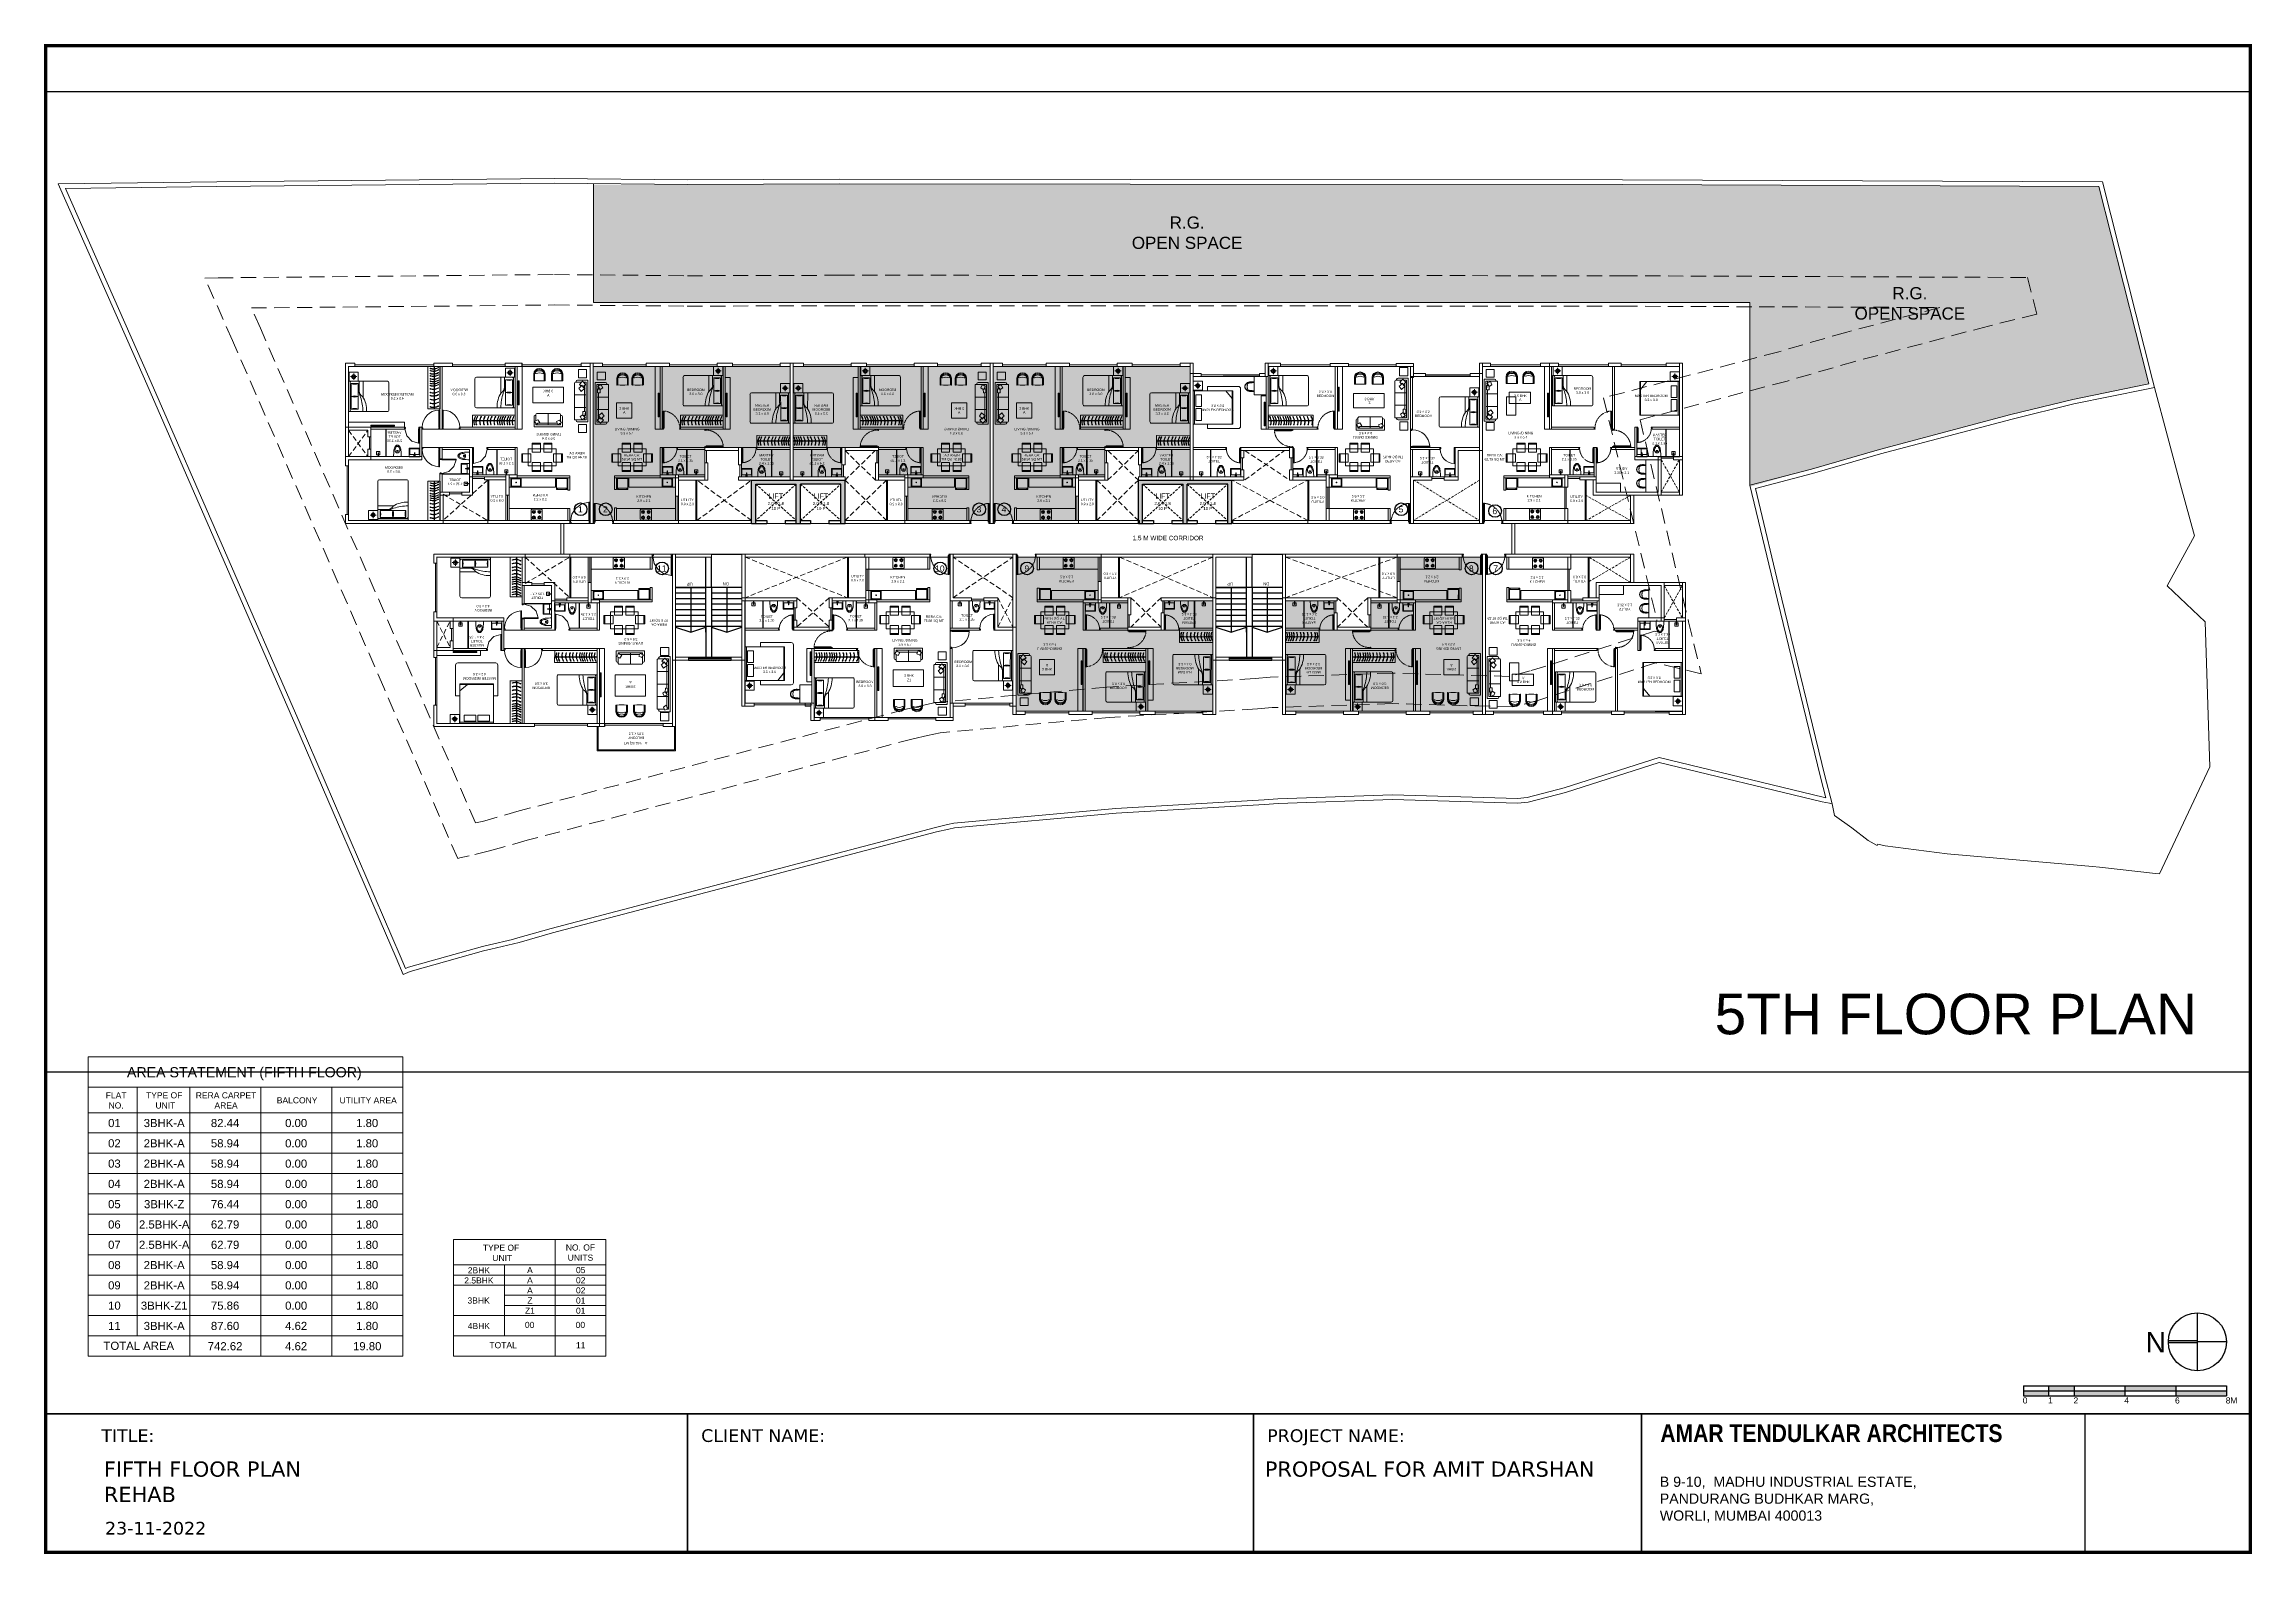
# Model space of a CAD drawing. Header units: inches. Extents: x 27644242 to 29005101, y -955243 to 216979.
# Drawn here: x 28689497 to 28798238, y -397575 to -323171 of the extents above; entities that cross this region are included whole.
import ezdxf

# ---------------------------------------------------------------- set-up
doc = ezdxf.new("R2010")
doc.units = ezdxf.units.IN
doc.header["$MEASUREMENT"] = 0
doc.header["$XCLIPFRAME"] = 0
doc.set_wipeout_variables(frame=1)
for name, pattern in [('01-Xref Col Podium Lvl-1$0$HIDDEN', [0.375, 0.25, -0.125]), ('DASHED', [0.75, 0.5, -0.25]), ('DASHED2', [0.375, 0.25, -0.125]), ('HIDDEN', [0.375, 0.25, -0.125])]:
    doc.linetypes.add(name, pattern=pattern)
doc.layers.get('Defpoints').update_dxf_attribs({"color": 8})
for name, color, linetype, lineweight in [('AHC-A-COLUMN', 210, 'Continuous', 30), ('AHC-A-DUCT', 14, 'HIDDEN', 5), ('ATA_FORMAT', 7, 'Continuous', 50), ('Columns', 1, 'Continuous', 25), ('DOOR', 4, 'Continuous', 0), ('DOORS', 1, 'Continuous', 9), ('ELEVATION', 40, 'Continuous', 13), ('FURN', 250, 'Continuous', 0), ('RVA Site Boundary', 17, 'Continuous', 15), ('WALL', 7, 'Continuous', 20), ('WINDOW', 162, 'Continuous', 13)]:
    doc.layers.add(name, color=color, linetype=linetype, lineweight=lineweight)
for name, color, linetype in [('ATA_FORMAT TEXT', 7, 'Continuous'), ('HATCH', 9, 'Continuous'), ('KPA Elevation Line 3', 252, 'Continuous'), ('KPA General Plan Line', 1, 'Continuous'), ('KPA Glass', 152, 'Continuous'), ('KPA Stair Line', 253, 'Continuous'), ('KPA Text', 7, 'Continuous'), ('text', 7, 'Continuous')]:
    doc.layers.add(name, color=color, linetype=linetype)
doc.layers.add('BHK HATCH', color=8, linetype='Continuous', lineweight=5, transparency=0.85)
doc.styles.add('AMITS', font='arial.ttf')
doc.styles.add('arial', font='arial.ttf')
doc.styles.add('Notes', font='arial.ttf', dxfattribs={"height": 3})
doc.styles.get("Standard").update_dxf_attribs({"font": 'swiss.ttf'})
doc.styles.add('WORKING', font='arial.ttf')
picture_1 = doc.add_image_def('image1.jpg', size_in_pixel=(796, 763))

# ---------------------------------------------------------------- blocks, each defined once
blk = doc.blocks.new('NORTH')
blk.add_hatch(color=256).paths.add_polyline_path([(313536.2, 1906938.21), (313536.2, 1906943.89, -0.017603), (313536.6, 1906943.89), (313536.6, 1906938.21), (313536.4, 1906938.21)])
for p, q in [((313536.2, 1906938.21), (313536.2, 1906943.89)), ((313536.6, 1906938.21), (313536.6, 1906943.89)), ((313530.72, 1906938.21), (313542.08, 1906938.21)), ((313536.4, 1906932.53), (313536.4, 1906938.21))]:
    blk.add_line(p, q)
blk.add_circle((313536.4, 1906938.21), 5.68)
blk = doc.blocks.new('SCALE BAR 1-200_cad-block.com')
at = {"layer": 'ATA_FORMAT TEXT'}
h = blk.add_hatch(color=256, dxfattribs=at)
h.dxf.hatch_style = 1
h.paths.add_polyline_path([(200, 0), (150, 0), (150, -5), (200, -5)])
h.paths.add_polyline_path([(150, 5), (100, 5), (100, 0), (150, 0)])
h.paths.add_polyline_path([(100, 0), (50, 0), (50, -5), (100, -5)])
h.paths.add_polyline_path([(50, 5), (25, 5), (25, 0), (50, 0)])
h.paths.add_polyline_path([(25, 0), (0, 0), (0, -5), (25, -5)])
for p, q in [((0, 5), (0, -5)), ((0, 5), (200, 5)), ((0, 0), (100, 0)), ((50, 5), (50, -5)), ((100, 5), (100, -5)), ((100, 5), (100, -5)), ((100, 5), (100, -5)), ((100, 5), (100, -5)), ((150, 5), (150, -5)), ((200, 5), (200, -5)), ((0, -5), (200, -5))]:
    blk.add_line(p, q, dxfattribs=at)
for points in [[(25, -5), (25, 5)], [(100, 0), (200, 0)]]:
    blk.add_lwpolyline(points, dxfattribs=at)
at = {"layer": 'ATA_FORMAT TEXT', "char_height": 6, "width": 11.215, "attachment_point": 1, "style": 'WORKING'}
for s, insert in [('0', (-0.7, -6.5)), ('1', (24.3, -6.5)), ('2', (49.3, -6.5)), ('4', (99.3, -6.5)), ('6', (149.3, -6.5)), ('8', (199.3, -6.5)), ('M', (203.8, -6.5))]:
    blk.add_mtext(s, dxfattribs=dict(at, insert=insert))
blk = doc.blocks.new('DOOR_750')
at = {"layer": 'DOOR'}
for points in [[(-750, 50), (-718, 50), (-718, 12), (-705, 12), (-705, 0), (-750, 0)], [(-70, 50), (-32, 50), (-32, 750), (-70, 750)], [(0, 50), (-32, 50), (-32, 12), (-45, 12), (-45, 0), (0, 0)]]:
    blk.add_lwpolyline(points, close=True, dxfattribs=at)
at = {"layer": 'DOOR', "linetype": 'DASHED', "ltscale": 10}
blk.add_arc((-2, 38), 715, 95.4221, 179.04025, dxfattribs=at)
blk = doc.blocks.new('KITCHEN')
at = {"layer": 'FURN'}
for p, q in [((-135610, 231799, 0), (-135610, 232190, 0)), ((-135596, 231813, 0), (-135596, 232176, 0)), ((-135120, 232209, 0), (-135591, 232209, 0)), ((-135120, 231779, 0), (-135591, 231779, 0)), ((-135578, 231857, 0), (-135578, 232132, 0)), ((-135134, 232195, 0), (-135577, 232195, 0)), ((-135134, 231794, 0), (-135577, 231794, 0)), ((-135172, 232171, 0), (-135539, 232171, 0)), ((-135172, 231818, 0), (-135539, 231818, 0)), ((-135133, 232132, 0), (-135133, 231857, 0)), ((-135115, 231813, 0), (-135115, 232176, 0)), ((-135100, 231799, 0), (-135100, 232190, 0))]:
    blk.add_line(p, q, dxfattribs=at)
blk.add_circle((-135356, 231997, 0), 14.6, dxfattribs=at)
for centre, radius, start, end in [((-135591, 232190, 0), 19.4, 89.99995, 179.99995), ((-135591, 231799, 0), 19.4, 180.00005, 270.00005), ((-135577, 232176, 0), 19.4, 89.99995, 179.99995), ((-135577, 231813, 0), 19.4, 180.00005, 270.00005), ((-135539, 232132, 0), 38.9, 89.99995, 179.99995), ((-135539, 231857, 0), 38.9, 179.99995, 269.99995), ((-135172, 232132, 0), 38.9, 359.99995, 89.99995), ((-135172, 231857, 0), 38.9, 269.99995, 359.99995), ((-135134, 232176, 0), 19.4, 359.99995, 89.99995), ((-135134, 231813, 0), 19.4, 270.00005, 0.00005), ((-135120, 232190, 0), 19.4, 359.99995, 89.99995), ((-135120, 231799, 0), 19.4, 270.00005, 0.00005)]:
    blk.add_arc(centre, radius, start, end, dxfattribs=at)
blk = doc.blocks.new('FRDG')
at = {"layer": 'FURN', "color": 8, "lineweight": 0, "extrusion": (3.3432e-08, -6.87431e-09, 1), "elevation": 0}
for points in [[(9346, -728.49), (9346.51, -728.49), (9346.51, -727.95), (9346, -727.95)], [(9346.51, -727.95), (9346.57, -727.95), (9346.57, -727.99), (9346.51, -727.99)], [(9346.51, -727.99), (9346.57, -727.99), (9346.57, -728.44), (9346.51, -728.44)], [(9346.51, -728.45), (9346.57, -728.45), (9346.57, -728.49), (9346.51, -728.49)]]:
    blk.add_lwpolyline(points, close=True, dxfattribs=at)
blk = doc.blocks.new('hob')
at = {"layer": 'FURN', "extrusion": (2e-16, 7.34249e-08, 1)}
for p, q in [((-747640, 890447), (-747613, 890399)), ((-747640, 890302), (-747613, 890350)), ((-747640, 890172), (-747613, 890124)), ((-747640, 890027), (-747613, 890075)), ((-747636, 890449), (-747608, 890402)), ((-747636, 890300), (-747608, 890347)), ((-747636, 890174), (-747608, 890127)), ((-747636, 890025), (-747608, 890072)), ((-747510, 890377), (-747566, 890377)), ((-747510, 890372), (-747566, 890372)), ((-747510, 890102), (-747566, 890102)), ((-747510, 890097), (-747566, 890097)), ((-747405, 890377), (-747350, 890377)), ((-747405, 890372), (-747350, 890372)), ((-747405, 890102), (-747350, 890102)), ((-747405, 890097), (-747350, 890097)), ((-747280, 890449), (-747308, 890402)), ((-747280, 890300), (-747308, 890347)), ((-747280, 890174), (-747308, 890127)), ((-747280, 890025), (-747308, 890072)), ((-747276, 890447), (-747303, 890399)), ((-747276, 890302), (-747303, 890350)), ((-747276, 890172), (-747303, 890124)), ((-747276, 890027), (-747303, 890075))]:
    blk.add_line(p, q, dxfattribs=at)
at = {"layer": 'FURN', "extrusion": (2e-16, 7.34249e-08, 1), "elevation": 0}
for points in [[(-747233, 889962), (-747683, 889962, -0.4142136), (-747733, 890012), (-747733, 890462, -0.4142136), (-747683, 890512), (-747233, 890512, -0.4142136), (-747183, 890462), (-747183, 890012, -0.4142136)], [(-747173, 890462, -0.4142136), (-747158, 890447), (-747158, 890027, -0.4142136), (-747173, 890012), (-747173, 890027)]]:
    blk.add_lwpolyline(points, format="xyb", close=True, dxfattribs=at)
at = {"layer": 'FURN', "extrusion": (2e-16, 7.34249e-08, 1), "const_width": 20, "elevation": 0}
for points in [[(-747625, 890375, 1), (-747565, 890375, 1)], [(-747625, 890100, -1), (-747565, 890100, -1)], [(-747290, 890375, 1), (-747350, 890375, 1)], [(-747290, 890100, 1), (-747350, 890100, 1)]]:
    blk.add_lwpolyline(points, format="xyb", close=True, dxfattribs=at)
at = {"layer": 'FURN', "extrusion": (2e-16, 7.34249e-08, 1)}
for centre, radius in [((-747595, 890375, 0), 75), ((-747595, 890100, 0), 75), ((-747595, 890375, 0), 60), ((-747595, 890100, 0), 60), ((-747595, 890375, 0), 37.5), ((-747595, 890100, 0), 37.5), ((-747320, 890375, 0), 75), ((-747320, 890100, 0), 75), ((-747320, 890375, 0), 60), ((-747320, 890100, 0), 60), ((-747320, 890375, 0), 37.5), ((-747320, 890100, 0), 37.5)]:
    blk.add_circle(centre, radius, dxfattribs=at)
for centre, start, end in [((-747595, 890375, 0), 118.31459, 121.68541), ((-747595, 890375, 0), 238.31459, 241.68541), ((-747595, 890100, 0), 118.31459, 121.68541), ((-747595, 890100, 0), 238.31459, 241.68541), ((-747595, 890375, 0), 358.31459, 1.68541), ((-747595, 890100, 0), 358.31459, 1.68541), ((-747320, 890375, 0), 178.31459, 181.68541), ((-747320, 890100, 0), 178.31459, 181.68541), ((-747320, 890375, 0), 58.31459, 61.68541), ((-747320, 890375, 0), 58.31459, 61.68541), ((-747320, 890375, 0), 298.31459, 301.68541), ((-747320, 890100, 0), 58.31459, 61.68541), ((-747320, 890100, 0), 58.31459, 61.68541), ((-747320, 890100, 0), 298.31459, 301.68541)]:
    blk.add_arc(centre, 85, start, end, dxfattribs=at)
blk = doc.blocks.new('DINING TBALE')
at = {"layer": 'FURN'}
for p, q in [((35, 1184, 0), (80, 1184, 0)), ((35, 779, 0), (35, 1184, 0)), ((485, 1184, 0), (80, 1184, 0)), ((80, 1184, 0), (80, 779, 0)), ((80, 1184, 0), (80, 779, 0)), ((1726, 1426, 0), (354, 1426, 0)), ((354, 1426, 0), (354, 594, 0)), ((485, 779, 0), (485, 1184, 0)), ((552, 1665, 0), (552, 1710, 0)), ((552, 1710, 0), (957, 1710, 0)), ((552, 1665, 0), (552, 1710, 0)), ((957, 1665, 0), (552, 1665, 0)), ((552, 1665, 0), (552, 1260, 0)), ((957, 1665, 0), (552, 1665, 0)), ((552, 1260, 0), (957, 1260, 0)), ((957, 1710, 0), (957, 1665, 0)), ((957, 1260, 0), (957, 1665, 0)), ((1123, 1710, 0), (1123, 1665, 0)), ((1528, 1710, 0), (1123, 1710, 0)), ((1123, 1260, 0), (1123, 1665, 0)), ((1123, 1665, 0), (1528, 1665, 0)), ((1123, 1665, 0), (1528, 1665, 0)), ((1528, 1260, 0), (1123, 1260, 0)), ((1528, 1665, 0), (1528, 1710, 0)), ((1528, 1665, 0), (1528, 1710, 0)), ((1528, 1665, 0), (1528, 1260, 0)), ((1595, 1184, 0), (2000, 1184, 0)), ((1595, 779, 0), (1595, 1184, 0)), ((1726, 1426, 0), (1726, 594, 0)), ((2045, 1184, 0), (2000, 1184, 0)), ((2000, 1184, 0), (2000, 779, 0)), ((2000, 1184, 0), (2000, 779, 0)), ((2045, 779, 0), (2045, 1184, 0)), ((80, 779, 0), (35, 779, 0)), ((80, 779, 0), (35, 779, 0)), ((80, 779, 0), (485, 779, 0)), ((354, 594, 0), (1726, 594, 0)), ((552, 761, 0), (957, 761, 0)), ((552, 761, 0), (552, 356, 0)), ((552, 356, 0), (552, 311, 0)), ((552, 356, 0), (552, 311, 0)), ((957, 356, 0), (552, 356, 0)), ((957, 356, 0), (552, 356, 0)), ((552, 311, 0), (957, 311, 0)), ((957, 761, 0), (957, 356, 0)), ((957, 311, 0), (957, 356, 0)), ((1123, 761, 0), (1123, 356, 0)), ((1528, 761, 0), (1123, 761, 0)), ((1123, 311, 0), (1123, 356, 0)), ((1123, 356, 0), (1528, 356, 0)), ((1123, 356, 0), (1528, 356, 0)), ((1528, 311, 0), (1123, 311, 0)), ((1528, 761, 0), (1528, 356, 0)), ((1528, 356, 0), (1528, 311, 0)), ((1528, 356, 0), (1528, 311, 0)), ((2000, 779, 0), (1595, 779, 0)), ((2000, 779, 0), (2045, 779, 0)), ((2000, 779, 0), (2045, 779, 0))]:
    blk.add_line(p, q, dxfattribs=at)
blk = doc.blocks.new('A$C700F438C')
at = {"layer": 'FURN', "color": 8, "extrusion": (-6.65399e-08, 5.27913e-08, 1)}
for p, q in [((0, 0.09, 0), (0, 1.41, 0)), ((0.07, 1.5, 0), (1.83, 1.5, 0)), ((1.85, 1.38, 0), (1.51, 1.38, 0)), ((1.51, 1.38, 0), (1.51, 0.75, 0)), ((1.98, 1.5, 0), (1.53, 1.5, 0)), ((1.98, 1.5, 0), (1.53, 1.5, 0)), ((1.98, 1.5, 0), (1.53, 1.5, 0)), ((1.85, 0.75, 0), (1.85, 1.38, 0)), ((1.9, 1.5, 0), (1.9, 0, 0)), ((1.83, 0, 0), (0.07, 0, 0)), ((1.27, 0.8, 0), (1.27, 0, 0)), ((1.46, 0.5, 0), (1.46, 0, 0)), ((1.51, 0.75, 0), (1.85, 0.75, 0)), ((1.51, 0.12, 0), (1.51, 0.75, 0)), ((1.51, 0.75, 0), (1.85, 0.75, 0)), ((1.85, 0.12, 0), (1.51, 0.12, 0)), ((1.85, 0.75, 0), (1.85, 0.12, 0)), ((1.9, 0, 0), (1.98, 0, 0))]:
    blk.add_line(p, q, dxfattribs=at)
at = {"layer": 'FURN', "linetype": 'Continuous', "lineweight": 0, "extrusion": (-6.65399e-08, 5.27913e-08, 1)}
blk.add_line((1.83, 0, 0), (1.92, 0, 0), dxfattribs=at)
at = {"layer": 'FURN', "color": 8, "extrusion": (6.65399e-08, -5.27913e-08, -1)}
for centre, major_axis, ratio, start_param, end_param in [((0.07, 1.41, 0), (0, -0.0914, 0), 0.803207, 1.570796, 3.141593), ((1.96, 1.45, 0), (0, -1.08, 0), 0.803207, 0.880587, 1.613256), ((3.07, 1.6, 0), (0, -2.24, 0), 0.803207, 1.197175, 1.525138), ((1.68, 2.11, 0), (0, -0.762, 0), 0.803207, -0.283794, 0.283794), ((1.83, 1.41, 0), (0, -0.0914, 0), 0.803207, 3.141593, 4.712389), ((0.07, 0.09, 0), (0, -0.0914, 0), 0.803207, 0, 1.570796), ((0.67, 0.08, 0), (-0.705, -0.615, 0), 0.604617, 2.952061, 3.536756), ((-0.03, 0.19, 0), (-1.47, -0.49, 0), 0.581007, 3.019706, 3.343381), ((1.68, 0.02, 0), (0, -0.762, 0), 0.803207, 2.857799, 3.425387), ((1.83, 0.09, 0), (0, -0.0914, 0), 0.803207, -1.570796, 0)]:
    blk.add_ellipse(centre, major_axis=major_axis, ratio=ratio, start_param=start_param, end_param=end_param, dxfattribs=at)
at = {"layer": 'FURN', "color": 8, "extrusion": (-6.65399e-08, 5.27913e-08, 1)}
for centre, start_param, end_param in [((1.68, 1.49, 0), -0.283794, 0.283794), ((1.68, -0.61, 0), 2.857799, 3.425387)]:
    blk.add_ellipse(centre, major_axis=(0, -0.762, 0), ratio=0.803207, start_param=start_param, end_param=end_param, dxfattribs=at)
blk = doc.blocks.new('BEDROOM')
at = {"layer": 'FURN', "linetype": 'Continuous', "extrusion": (-5.00305e-08, -8.66553e-08, 1)}
for p, q in [((912, 347, 0), (1220, 347, 0)), ((1066, 501, 0), (1066, 193, 0))]:
    blk.add_line(p, q, dxfattribs=at)
at = {"layer": 'FURN', "ltscale": 500}
blk.add_line((1315, 122, 0), (1315, -1378, 0), dxfattribs=at)
at = {"layer": 'FURN', "ltscale": 0.05, "extrusion": (-5.00305e-08, -8.66553e-08, 1), "elevation": 0}
blk.add_lwpolyline([(1291, 122), (841, 122), (841, 572), (1291, 572)], close=True, dxfattribs=at)
at = {"layer": 'FURN', "linetype": 'Continuous', "extrusion": (-5.00305e-08, -8.66553e-08, 1)}
for radius in [97, 72.8]:
    blk.add_circle((1066, 347, 0), radius, dxfattribs=at)
at = {"layer": 'FURN', "extrusion": (-3.01072e-07, 1.30707e-07, 1), "xscale": -1000.000000000015, "yscale": 1000.000000000015, "zscale": 1000.000000000007, "rotation": 180.0236273616612}
blk.add_blockref('A$C700F438C', (-665, 121, 0), dxfattribs=at)
blk = doc.blocks.new('wardrobe')
at = {"layer": 'FURN', "extrusion": (9.36485e-09, -6.40542e-09, 1)}
for p, q in [((-179340, 670701, 0), (-179340, 671302, 0)), ((-179340, 671302, 0), (-177690, 671301, 0)), ((-177690, 670700, 0), (-179340, 670701, 0))]:
    blk.add_line(p, q, dxfattribs=at)
at = {"layer": 'FURN'}
for p, q in [((-177690, 670981, 0), (-179339, 670982, 0)), ((-177690, 670969, 0), (-179339, 670970, 0)), ((-177690, 670700, 0), (-177690, 671301, 0))]:
    blk.add_line(p, q, dxfattribs=at)
at = {"layer": 'FURN', "extrusion": (9.36485e-09, -6.40542e-09, 1)}
for points in [[(-179268, 671014, -0.144333), (-179259, 671012, -0.107177), (-179250, 671005, -0.0778182), (-179244, 670993, -0.0650165), (-179240, 670979, -0.0650165), (-179241, 670963, -0.0778182), (-179245, 670951, -0.107177), (-179252, 670942, -0.144333), (-179261, 670938, -0.144333), (-179269, 670940, -0.107177), (-179279, 670947, -0.0778182), (-179285, 670959, -0.0650165), (-179289, 670974, -0.0650165), (-179288, 670989, -0.0778182), (-179284, 671001, -0.107177), (-179277, 671010, -0.144333)], [(-179164, 671014, -0.144333), (-179155, 671012, -0.107177), (-179146, 671004, -0.0778182), (-179139, 670993, -0.0650165), (-179136, 670978, -0.0650165), (-179136, 670963, -0.0778182), (-179140, 670951, -0.107177), (-179148, 670942, -0.144333), (-179156, 670938, -0.144333), (-179165, 670940, -0.107177), (-179174, 670947, -0.0778182), (-179181, 670959, -0.0650165), (-179184, 670973, -0.0650165), (-179184, 670989, -0.0778182), (-179180, 671001, -0.107177), (-179172, 671010, -0.144333)], [(-178976, 671014, -0.144333), (-178967, 671012, -0.107177), (-178958, 671004, -0.0778182), (-178951, 670993, -0.0650165), (-178948, 670978, -0.0650165), (-178948, 670963, -0.0778182), (-178952, 670951, -0.107177), (-178960, 670941, -0.144333), (-178968, 670938, -0.144333), (-178977, 670940, -0.107177), (-178986, 670947, -0.0778182), (-178993, 670958, -0.0650165), (-178996, 670973, -0.0650165), (-178996, 670989, -0.0778182), (-178992, 671001, -0.107177), (-178984, 671010, -0.144333)], [(-178794, 671014, -0.144333), (-178785, 671012, -0.107177), (-178775, 671004, -0.0778182), (-178769, 670993, -0.0650165), (-178765, 670978, -0.0650165), (-178766, 670963, -0.0778182), (-178770, 670951, -0.107177), (-178777, 670941, -0.144333), (-178786, 670938, -0.144333), (-178795, 670940, -0.107177), (-178804, 670947, -0.0778182), (-178810, 670958, -0.0650165), (-178814, 670973, -0.0650165), (-178814, 670989, -0.0778182), (-178810, 671001, -0.107177), (-178802, 671010, -0.144333)], [(-178605, 671014, -0.144333), (-178596, 671012, -0.107177), (-178587, 671004, -0.0778182), (-178581, 670993, -0.0650165), (-178577, 670978, -0.0650165), (-178578, 670963, -0.0778182), (-178582, 670951, -0.107177), (-178589, 670941, -0.144333), (-178598, 670938, -0.144333), (-178606, 670940, -0.107177), (-178616, 670947, -0.0778182), (-178622, 670958, -0.0650165), (-178626, 670973, -0.0650165), (-178625, 670989, -0.0778182), (-178621, 671001, -0.107177), (-178614, 671010, -0.144333)], [(-178453, 671013, -0.144333), (-178444, 671012, -0.107177), (-178435, 671004, -0.0778182), (-178428, 670993, -0.0650165), (-178425, 670978, -0.0650165), (-178425, 670963, -0.0778182), (-178429, 670951, -0.107177), (-178437, 670941, -0.144333), (-178445, 670938, -0.144333), (-178454, 670939, -0.107177), (-178464, 670947, -0.0778182), (-178470, 670958, -0.0650165), (-178473, 670973, -0.0650165), (-178473, 670988, -0.0778182), (-178469, 671001, -0.107177), (-178461, 671010, -0.144333)], [(-178271, 671013, -0.144333), (-178262, 671012, -0.107177), (-178253, 671004, -0.0778182), (-178246, 670993, -0.0650165), (-178243, 670978, -0.0650165), (-178243, 670963, -0.0778182), (-178247, 670951, -0.107177), (-178255, 670941, -0.144333), (-178263, 670938, -0.144333), (-178272, 670939, -0.107177), (-178281, 670947, -0.0778182), (-178288, 670958, -0.0650165), (-178291, 670973, -0.0650165), (-178291, 670988, -0.0778182), (-178287, 671001, -0.107177), (-178279, 671010, -0.144333)], [(-178111, 671013, -0.144333), (-178103, 671012, -0.107177), (-178093, 671004, -0.0778182), (-178087, 670993, -0.0650165), (-178083, 670978, -0.0650165), (-178084, 670963, -0.0778182), (-178088, 670951, -0.107177), (-178095, 670941, -0.144333), (-178104, 670938, -0.144333), (-178113, 670939, -0.107177), (-178122, 670947, -0.0778182), (-178128, 670958, -0.0650165), (-178132, 670973, -0.0650165), (-178131, 670988, -0.0778182), (-178127, 671000, -0.107177), (-178120, 671010, -0.144333)], [(-178001, 671013, -0.144333), (-177992, 671012, -0.107177), (-177983, 671004, -0.0778182), (-177976, 670993, -0.0650165), (-177973, 670978, -0.0650165), (-177973, 670963, -0.0778182), (-177977, 670950, -0.107177), (-177985, 670941, -0.144333), (-177993, 670938, -0.144333), (-178002, 670939, -0.107177), (-178011, 670947, -0.0778182), (-178018, 670958, -0.0650165), (-178021, 670973, -0.0650165), (-178021, 670988, -0.0778182), (-178017, 671000, -0.107177), (-178009, 671010, -0.144333)], [(-177892, 671013, -0.144333), (-177883, 671012, -0.107177), (-177874, 671004, -0.0778182), (-177867, 670993, -0.0650165), (-177864, 670978, -0.0650165), (-177864, 670963, -0.0778182), (-177868, 670950, -0.107177), (-177876, 670941, -0.144333), (-177884, 670938, -0.144333), (-177893, 670939, -0.107177), (-177903, 670947, -0.0778182), (-177909, 670958, -0.0650165), (-177912, 670973, -0.0650165), (-177912, 670988, -0.0778182), (-177908, 671000, -0.107177), (-177900, 671010, -0.144333)], [(-177782, 671013, -0.144333), (-177773, 671012, -0.107177), (-177763, 671004, -0.0778182), (-177757, 670993, -0.0650165), (-177753, 670978, -0.0650165), (-177754, 670963, -0.0778182), (-177758, 670950, -0.107177), (-177765, 670941, -0.144333), (-177774, 670938, -0.144333), (-177783, 670939, -0.107177), (-177792, 670947, -0.0778182), (-177798, 670958, -0.0650165), (-177802, 670973, -0.0650165), (-177801, 670988, -0.0778182), (-177798, 671000, -0.107177), (-177790, 671010, -0.144333)]]:
    blk.add_lwpolyline(points, format="xyb", close=True, dxfattribs=at)
for points in [[(-179279, 671009, -0.0579524), (-179255, 671179, -1.08017), (-179230, 671171, 0.102886), (-179262, 671013, 0.821198)], [(-179174, 671009, -0.0579524), (-179151, 671179, -1.08017), (-179126, 671171, 0.102886), (-179158, 671013, 0.821198)], [(-178986, 671009, -0.0579524), (-178963, 671179, -1.08017), (-178938, 671171, 0.102886), (-178970, 671013, 0.821198)], [(-178804, 671008, -0.0579524), (-178781, 671179, -1.08017), (-178756, 671171, 0.102886), (-178788, 671013, 0.821198)], [(-178616, 671008, -0.0579524), (-178592, 671179, -1.08017), (-178567, 671171, 0.102886), (-178599, 671013, 0.821198)], [(-178463, 671008, -0.0579524), (-178440, 671179, -1.08017), (-178415, 671170, 0.102886), (-178447, 671013, 0.821198)], [(-178281, 671008, -0.0579524), (-178258, 671179, -1.08017), (-178233, 671170, 0.102886), (-178265, 671013, 0.821198)], [(-178122, 671008, -0.0579524), (-178099, 671179, -1.08017), (-178074, 671170, 0.102886), (-178106, 671013, 0.821198)], [(-178011, 671008, -0.0579524), (-177988, 671179, -1.08017), (-177963, 671170, 0.102886), (-177995, 671013, 0.821198)], [(-177902, 671008, -0.0579524), (-177879, 671179, -1.08017), (-177854, 671170, 0.102886), (-177886, 671013, 0.821198)], [(-177792, 671008, -0.0579524), (-177769, 671179, -1.08017), (-177744, 671170, 0.102886), (-177776, 671013, 0.821198)]]:
    blk.add_lwpolyline(points, format="xyb", dxfattribs=at)
for centre, radius, start, end in [((-178545, 671107, 0), 745, 192.88338, 206.15026), ((-178868, 671018, 0), 395, 191.48155, 214.97861), ((-178441, 671107, 0), 745, 192.88338, 206.15026), ((-178764, 671018, 0), 395, 191.48155, 214.97861), ((-178253, 671107, 0), 745, 192.88338, 206.15026), ((-178576, 671018, 0), 395, 191.48155, 214.97861), ((-178070, 671107, 0), 745, 192.88338, 206.15026), ((-178393, 671018, 0), 395, 191.48155, 214.97861), ((-177882, 671107, 0), 745, 192.88338, 206.15026), ((-178205, 671018, 0), 395, 191.48155, 214.97861), ((-177730, 671107, 0), 745, 192.88338, 206.15026), ((-178053, 671018, 0), 395, 191.48155, 214.97861), ((-177548, 671107, 0), 745, 192.88338, 206.15026), ((-177871, 671018, 0), 395, 191.48155, 214.97861), ((-177388, 671107, 0), 745, 192.88338, 206.15026), ((-177711, 671018, 0), 395, 191.48155, 214.97861), ((-177278, 671107, 0), 745, 192.88338, 206.15026), ((-177601, 671018, 0), 395, 191.48155, 214.97861), ((-177169, 671107, 0), 745, 192.88338, 206.15026), ((-177492, 671018, 0), 395, 191.48155, 214.97861), ((-177058, 671107, 0), 745, 192.88338, 206.15026), ((-177381, 671018, 0), 395, 191.48155, 214.97861), ((-179202, 670785, 0), 13.2, 206.15046, 34.97884), ((-179098, 670785, 0), 13.2, 206.15046, 34.97884), ((-178910, 670784, 0), 13.2, 206.15046, 34.97884), ((-178728, 670784, 0), 13.2, 206.15046, 34.97884), ((-178539, 670784, 0), 13.2, 206.15046, 34.97884), ((-178387, 670784, 0), 13.2, 206.15046, 34.97884), ((-178205, 670784, 0), 13.2, 206.15046, 34.97884), ((-178045, 670784, 0), 13.2, 206.15046, 34.97884), ((-177935, 670784, 0), 13.2, 206.15046, 34.97884), ((-177826, 670784, 0), 13.2, 206.15046, 34.97884), ((-177715, 670784, 0), 13.2, 206.15046, 34.97884)]:
    blk.add_arc(centre, radius, start, end, dxfattribs=at)
blk = doc.blocks.new('A$C3D5F2F58')
at = {"color": 0, "linetype": 'ByBlock'}
blk.add_wipeout([(188, 0), (-188, 0), (-185, -125), (-183, -194), (-179, -263), (-176, -302), (-170, -349), (-151, -415), (-144, -433), (-131, -459), (-112, -495), (-106, -504), (-86, -530), (-72, -545), (-64, -553), (-56, -558), (-41, -562), (-23, -564), (3, -565), (30, -563), (47, -561), (56, -558), (74, -543), (101, -511), (135, -451), (158, -392), (171, -340), (179, -260), (185, -136), (187, -46)], dxfattribs=at)
for p, q in [((-188, 0), (188, 0)), ((-43, -497), (43, -497)), ((-38, -282), (-36, -255)), ((-24, -298), (24, -298)), ((0, -63), (0, -63)), ((36, -255), (38, -282))]:
    blk.add_line(p, q, dxfattribs=at)
at = {"color": 0, "linetype": 'ByBlock', "extrusion": (0, 0, -1)}
for centre, major_axis, ratio, start_param, end_param in [((3903, 5), (4088, 164), 0.940247, 3.1002318, 3.1829535), ((-3903, 5), (-4088, 164), 0.940247, 3.1002318, 3.1829535), ((276, -258), (321, 321), 1, 3.3534408, 3.7938903), ((87, -319), (147, 147), 1, 3.7058613, 4.0791646), ((0, -305), (84.4, 84.4), 1, 4.07333, 6.9222514), ((326, -246), (-323, 323), 1, 4.8166575, 5.2350799), ((119, -350), (193, 193), 1, 3.0920983, 3.3284618), ((-41, -527), (24.1, 24.1), 1, 2.5283012, 3.0920985), ((-43, -474), (16.1, 16.1), 1, 2.3561982, 3.387836), ((0, -292), (-193, 193), 1, 3.7548899, 4.0990986), ((-24, -284), (10, 10), 1, 2.3561982, 4.0189289), ((-27, -256), (6.03, 6.03), 1, 4.0189397, 4.8523751), ((0, -292), (-38.2, 38.2), 1, 0.1399879, 1.4308159), ((24, -284), (-10, 10), 1, 2.2642648, 3.9269946), ((-326, -246), (-323, 323), 1, 2.6189087, 3.0373322), ((27, -256), (6.03, 6.03), 1, -0.1399786, 0.6934719), ((43, -474), (16.1, 16.1), 1, 1.3245586, 2.3561982), ((41, -527), (24.1, 24.1), 1, 1.6202976, 2.1840948), ((-119, -350), (193, 193), 1, 1.3839347, 1.6202976), ((-276, -258), (-321, 321), 1, 2.4893023, 2.9297518), ((-87, -319), (-147, 147), 1, 2.2040282, 2.5773315)]:
    blk.add_ellipse(centre, major_axis=major_axis, ratio=ratio, start_param=start_param, end_param=end_param, dxfattribs=at)
blk = doc.blocks.new('A$C3E645E75')
at = {"extrusion": (0, 0, -1), "zscale": -0.9999999999999998, "rotation": 179.9999999999989}
blk.add_blockref('A$C3D5F2F58', (0, 0), dxfattribs=at)
blk = doc.blocks.new('A$C3C731254-flat-1')
at = {"layer": 'FURN'}
for p, q in [((-77430, -2820), (-77431, -2802)), ((-77430, -2802), (-77318, -2797)), ((-77430, -2820), (-77318, -2825))]:
    blk.add_line(p, q, dxfattribs=at)
for points in [[(-77233, -3061), (-77648, -3061), (-77648, -2547), (-77233, -2547)], [(-77263, -2843), (-77263, -2778), (-77318, -2778), (-77318, -2843)], [(-77275, -2831), (-77275, -2791), (-77306, -2791), (-77306, -2831)], [(-77287, -2819), (-77287, -2803), (-77293, -2803), (-77293, -2819)]]:
    blk.add_lwpolyline(points, close=True, dxfattribs=at)
blk.add_lwpolyline([(-77339, -2824), (-77339, -3036), (-77623, -3036), (-77623, -2572), (-77339, -2572), (-77339, -2798)], dxfattribs=at)
blk = doc.blocks.new('A$C3A956F37-flat-1')
at = {"layer": 'FURN'}
blk.add_line((-168, 90), (0, 90), dxfattribs=at)
for points in [[(-97, 67), (-97, 0), (-259, 0), (-259, 161), (-97, 161), (-97, 90)], [(0, 67), (-191, 67), (-191, 90), (-168, 90)]]:
    blk.add_lwpolyline(points, dxfattribs=at)
blk = doc.blocks.new('TVVVV')
at = {"layer": 'FURN', "ltscale": 1000, "elevation": 0}
for points in [[(-130, 447), (-179, 422)], [(-130, -96), (-179, -71)]]:
    blk.add_lwpolyline(points, dxfattribs=at)
blk.add_lwpolyline([(-130, 740), (-82, 740), (-82, -429), (-130, -429)], close=True, dxfattribs=at)
blk = doc.blocks.new('DNDNDNNDDN')
at = {"layer": 'FURN', "extrusion": (9.36485e-09, 6.40542e-09, 1)}
blk.add_line((172, 833, 0), (173, 233, 0), dxfattribs=at)
at = {"layer": 'FURN'}
for p, q in [((2273, 833, 0), (172, 833, 0)), ((2273, 564, 0), (173, 564, 0)), ((2273, 233, 0), (173, 233, 0)), ((2273, 552, 0), (174, 552, 0)), ((2272, 833, 0), (2273, 233, 0))]:
    blk.add_line(p, q, dxfattribs=at)
at = {"layer": 'FURN', "extrusion": (9.36485e-09, 6.40542e-09, 1)}
for points in [[(244, 520, 0.144333), (253, 521, 0.107177), (262, 529, 0.0778182), (269, 540, 0.0650165), (272, 555, 0.0650165), (272, 570, 0.0778182), (268, 583, 0.107177), (260, 592, 0.144333), (252, 595, 0.144333), (243, 594, 0.107177), (234, 586, 0.0778182), (227, 575, 0.0650165), (224, 560, 0.0650165), (224, 545, 0.0778182), (228, 533, 0.107177), (236, 523, 0.144333)], [(349, 520, 0.144333), (358, 521, 0.107177), (367, 529, 0.0778182), (373, 540, 0.0650165), (377, 555, 0.0650165), (376, 570, 0.0778182), (372, 583, 0.107177), (365, 592, 0.144333), (356, 595, 0.144333), (347, 594, 0.107177), (338, 586, 0.0778182), (332, 575, 0.0650165), (328, 560, 0.0650165), (329, 545, 0.0778182), (333, 533, 0.107177), (340, 523, 0.144333)], [(537, 520, 0.144333), (546, 522, 0.107177), (555, 529, 0.0778182), (561, 540, 0.0650165), (565, 555, 0.0650165), (564, 570, 0.0778182), (560, 583, 0.107177), (553, 592, 0.144333), (544, 596, 0.144333), (535, 594, 0.107177), (526, 586, 0.0778182), (520, 575, 0.0650165), (516, 560, 0.0650165), (517, 545, 0.0778182), (521, 533, 0.107177), (528, 523, 0.144333)], [(719, 520, 0.144333), (728, 522, 0.107177), (737, 529, 0.0778182), (743, 540, 0.0650165), (747, 555, 0.0650165), (747, 571, 0.0778182), (743, 583, 0.107177), (735, 592, 0.144333), (727, 596, 0.144333), (718, 594, 0.107177), (708, 586, 0.0778182), (702, 575, 0.0650165), (698, 560, 0.0650165), (699, 545, 0.0778182), (703, 533, 0.107177), (710, 523, 0.144333)], [(907, 520, 0.144333), (916, 522, 0.107177), (925, 529, 0.0778182), (932, 540, 0.0650165), (935, 555, 0.0650165), (935, 571, 0.0778182), (931, 583, 0.107177), (923, 592, 0.144333), (915, 596, 0.144333), (906, 594, 0.107177), (897, 586, 0.0778182), (890, 575, 0.0650165), (887, 560, 0.0650165), (887, 545, 0.0778182), (891, 533, 0.107177), (899, 523, 0.144333)], [(1059, 520, 0.144333), (1068, 522, 0.107177), (1078, 529, 0.0778182), (1084, 541, 0.0650165), (1087, 555, 0.0650165), (1087, 571, 0.0778182), (1083, 583, 0.107177), (1076, 592, 0.144333), (1067, 596, 0.144333), (1058, 594, 0.107177), (1049, 586, 0.0778182), (1042, 575, 0.0650165), (1039, 560, 0.0650165), (1039, 545, 0.0778182), (1043, 533, 0.107177), (1051, 524, 0.144333)], [(1242, 520, 0.144333), (1251, 522, 0.107177), (1260, 529, 0.0778182), (1266, 541, 0.0650165), (1270, 555, 0.0650165), (1269, 571, 0.0778182), (1265, 583, 0.107177), (1258, 592, 0.144333), (1249, 596, 0.144333), (1240, 594, 0.107177), (1231, 587, 0.0778182), (1225, 575, 0.0650165), (1221, 560, 0.0650165), (1222, 545, 0.0778182), (1226, 533, 0.107177), (1233, 524, 0.144333)], [(1401, 520, 0.144333), (1410, 522, 0.107177), (1419, 530, 0.0778182), (1426, 541, 0.0650165), (1429, 556, 0.0650165), (1429, 571, 0.0778182), (1425, 583, 0.107177), (1417, 592, 0.144333), (1409, 596, 0.144333), (1400, 594, 0.107177), (1390, 587, 0.0778182), (1384, 575, 0.0650165), (1381, 561, 0.0650165), (1381, 545, 0.0778182), (1385, 533, 0.107177), (1393, 524, 0.144333)], [(1512, 520, 0.144333), (1520, 522, 0.107177), (1530, 530, 0.0778182), (1536, 541, 0.0650165), (1540, 556, 0.0650165), (1539, 571, 0.0778182), (1535, 583, 0.107177), (1528, 592, 0.144333), (1519, 596, 0.144333), (1510, 594, 0.107177), (1501, 587, 0.0778182), (1495, 575, 0.0650165), (1491, 561, 0.0650165), (1492, 545, 0.0778182), (1496, 533, 0.107177), (1503, 524, 0.144333)], [(1620, 520, 0.144333), (1629, 522, 0.107177), (1639, 530, 0.0778182), (1645, 541, 0.0650165), (1648, 556, 0.0650165), (1648, 571, 0.0778182), (1644, 583, 0.107177), (1637, 593, 0.144333), (1628, 596, 0.144333), (1619, 594, 0.107177), (1610, 587, 0.0778182), (1603, 576, 0.0650165), (1600, 561, 0.0650165), (1600, 545, 0.0778182), (1604, 533, 0.107177), (1612, 524, 0.144333)], [(1731, 520, 0.144333), (1740, 522, 0.107177), (1749, 530, 0.0778182), (1756, 541, 0.0650165), (1759, 556, 0.0650165), (1759, 571, 0.0778182), (1755, 583, 0.107177), (1747, 593, 0.144333), (1739, 596, 0.144333), (1730, 594, 0.107177), (1720, 587, 0.0778182), (1714, 576, 0.0650165), (1711, 561, 0.0650165), (1711, 545, 0.0778182), (1715, 533, 0.107177), (1723, 524, 0.144333)], [(1881, 520, 0.144333), (1890, 522, 0.107177), (1899, 530, 0.0778182), (1905, 541, 0.0650165), (1909, 556, 0.0650165), (1909, 571, 0.0778182), (1905, 583, 0.107177), (1897, 593, 0.144333), (1889, 596, 0.144333), (1880, 594, 0.107177), (1870, 587, 0.0778182), (1864, 576, 0.0650165), (1860, 561, 0.0650165), (1861, 545, 0.0778182), (1865, 533, 0.107177), (1872, 524, 0.144333)], [(1991, 520, 0.144333), (2000, 522, 0.107177), (2010, 530, 0.0778182), (2016, 541, 0.0650165), (2020, 556, 0.0650165), (2019, 571, 0.0778182), (2015, 583, 0.107177), (2008, 593, 0.144333), (1999, 596, 0.144333), (1990, 594, 0.107177), (1981, 587, 0.0778182), (1975, 576, 0.0650165), (1971, 561, 0.0650165), (1971, 545, 0.0778182), (1975, 533, 0.107177), (1983, 524, 0.144333)], [(2132, 520, 0.144333), (2141, 522, 0.107177), (2151, 530, 0.0778182), (2157, 541, 0.0650165), (2160, 556, 0.0650165), (2160, 571, 0.0778182), (2156, 583, 0.107177), (2149, 593, 0.144333), (2140, 596, 0.144333), (2131, 594, 0.107177), (2122, 587, 0.0778182), (2115, 576, 0.0650165), (2112, 561, 0.0650165), (2112, 545, 0.0778182), (2116, 533, 0.107177), (2124, 524, 0.144333)]]:
    blk.add_lwpolyline(points, format="xyb", close=True, dxfattribs=at)
for points in [[(234, 525, 0.0579524), (257, 354, 1.08017), (282, 363, -0.102886), (250, 520, -0.821198)], [(338, 525, 0.0579524), (362, 354, 1.08017), (386, 363, -0.102886), (354, 520, -0.821198)], [(526, 525, 0.0579524), (550, 354, 1.08017), (574, 363, -0.102886), (542, 520, -0.821198)], [(709, 525, 0.0579524), (732, 354, 1.08017), (757, 363, -0.102886), (725, 520, -0.821198)], [(897, 525, 0.0579524), (920, 355, 1.08017), (945, 363, -0.102886), (913, 521, -0.821198)], [(1049, 525, 0.0579524), (1072, 355, 1.08017), (1097, 363, -0.102886), (1065, 521, -0.821198)], [(1231, 525, 0.0579524), (1254, 355, 1.08017), (1279, 363, -0.102886), (1247, 521, -0.821198)], [(1391, 525, 0.0579524), (1414, 355, 1.08017), (1439, 363, -0.102886), (1407, 521, -0.821198)], [(1501, 525, 0.0579524), (1524, 355, 1.08017), (1549, 363, -0.102886), (1517, 521, -0.821198)], [(1610, 525, 0.0579524), (1633, 355, 1.08017), (1658, 363, -0.102886), (1626, 521, -0.821198)], [(1721, 526, 0.0579524), (1744, 355, 1.08017), (1769, 363, -0.102886), (1737, 521, -0.821198)], [(1871, 525, 0.0579524), (1894, 355, 1.08017), (1919, 363, -0.102886), (1887, 521, -0.821198)], [(1981, 526, 0.0579524), (2004, 355, 1.08017), (2029, 363, -0.102886), (1997, 521, -0.821198)], [(2122, 525, 0.0579524), (2145, 355, 1.08017), (2170, 363, -0.102886), (2138, 521, -0.821198)]]:
    blk.add_lwpolyline(points, format="xyb", dxfattribs=at)
for centre, radius, start, end in [((967, 426, 0), 745, 153.84974, 167.11662), ((644, 515, 0), 395, 145.02139, 168.51845), ((310, 749, 0), 13.2, 325.02116, 153.84954), ((1072, 426, 0), 745, 153.84974, 167.11662), ((749, 515, 0), 395, 145.02139, 168.51845), ((415, 749, 0), 13.2, 325.02116, 153.84954), ((1260, 426, 0), 745, 153.84974, 167.11662), ((937, 515, 0), 395, 145.02139, 168.51845), ((603, 749, 0), 13.2, 325.02116, 153.84954), ((1442, 426, 0), 745, 153.84974, 167.11662), ((1119, 515, 0), 395, 145.02139, 168.51845), ((785, 749, 0), 13.2, 325.02116, 153.84954), ((1630, 427, 0), 745, 153.84974, 167.11662), ((1307, 515, 0), 395, 145.02139, 168.51845), ((973, 749, 0), 13.2, 325.02116, 153.84954), ((1783, 427, 0), 745, 153.84974, 167.11662), ((1460, 516, 0), 395, 145.02139, 168.51845), ((1125, 749, 0), 13.2, 325.02116, 153.84954), ((1965, 427, 0), 745, 153.84974, 167.11662), ((1642, 516, 0), 395, 145.02139, 168.51845), ((1308, 749, 0), 13.2, 325.02116, 153.84954), ((2124, 427, 0), 745, 153.84974, 167.11662), ((1801, 516, 0), 395, 145.02139, 168.51845), ((1467, 749, 0), 13.2, 325.02116, 153.84954), ((2235, 427, 0), 745, 153.84974, 167.11662), ((1912, 516, 0), 395, 145.02139, 168.51845), ((1578, 749, 0), 13.2, 325.02116, 153.84954), ((2344, 427, 0), 745, 153.84974, 167.11662), ((2020, 516, 0), 395, 145.02139, 168.51845), ((1686, 750, 0), 13.2, 325.02116, 153.84954), ((2454, 427, 0), 745, 153.84974, 167.11662), ((2131, 516, 0), 395, 145.02139, 168.51845), ((1797, 750, 0), 13.2, 325.02116, 153.84954), ((2604, 427, 0), 745, 153.84974, 167.11662), ((2281, 516, 0), 395, 145.02139, 168.51845), ((1947, 750, 0), 13.2, 325.02116, 153.84954), ((2715, 427, 0), 745, 153.84974, 167.11662), ((2392, 516, 0), 395, 145.02139, 168.51845), ((2057, 750, 0), 13.2, 325.02116, 153.84954), ((2856, 427, 0), 745, 153.84974, 167.11662), ((2532, 516, 0), 395, 145.02139, 168.51845), ((2198, 750, 0), 13.2, 325.02116, 153.84954)]:
    blk.add_arc(centre, radius, start, end, dxfattribs=at)
blk = doc.blocks.new('sofasaaaaaaaaaaa')
at = {"color": 0, "linetype": 'ByBlock'}
for p, q in [((-422, 139), (-422, 640)), ((1641, 139), (-422, 139)), ((-214, 551), (-363, 403)), ((-363, 403), (-214, 255)), ((-352, 710), (-322, 710)), ((-322, 710), (-322, 745)), ((-322, 710), (-322, 444)), ((-322, 363), (-322, 221)), ((-262, 302), (-322, 302)), ((-322, 221), (1541, 221)), ((-275, 791), (1541, 791)), ((-126, 463), (-214, 551)), ((-214, 255), (-87, 383)), ((1121, 302), (-167, 302)), ((137, 471), (-22, 580)), ((-22, 283), (137, 471)), ((299, 791), (299, 221)), ((920, 791), (920, 221)), ((1118, 382), (1314, 390)), ((1283, 389), (1366, 514)), ((1405, 302), (1310, 302)), ((1366, 514), (1522, 442)), ((1522, 442), (1430, 270)), ((1541, 302), (1447, 302)), ((1541, 791), (1541, 221)), ((1541, 710), (1571, 710)), ((1541, 424), (1541, 710)), ((1641, 640), (1641, 139))]:
    blk.add_line(p, q, dxfattribs=at)
for centre, radius, start, end in [((-352, 640), 69.8, 90, 180), ((-275, 745), 46.6, 90, 180), ((-415, 825), 463, 301.93011, 328.06989), ((-242, 211), 231, 18.07851, 71.92149), ((1465, 354), 348, 175.41548, 198.06974), ((1280, -338), 602, 85.59898, 104.04019), ((1460, 340), 155, 160.8325, 209.92347), ((1234, 147), 231, 32.33007, 71.50567), ((1571, 640), 69.8, 0, 90)]:
    blk.add_arc(centre, radius, start, end, dxfattribs=at)
blk = doc.blocks.new('cha-1')
at = {"color": 0, "linetype": 'ByBlock'}
for points in [[(375, 10), (375, 453, 0.9508576), (-375, 453), (-375, 10)], [(315, 11), (315, 452, 0.9465041), (-315, 452), (-315, 11)]]:
    blk.add_lwpolyline(points, format="xyb", dxfattribs=at)
for centre, radius, start, end in [((-347, 125), 118, 256.28674, 285.69042), ((0, 4466), 4466, 265.95509, 274.04491), ((0, 263), 405, 42.45733, 137.54267), ((-217, 533), 58.2, 126.20453, 258.14863), ((-224, 501), 25, 258.14863, 294.84917), ((0, 17), 508, 65.15083, 114.84917), ((224, 501), 25, 245.15083, 281.85137), ((217, 533), 58.2, 281.85137, 53.79547), ((347, 125), 118, 254.30958, 283.71326)]:
    blk.add_arc(centre, radius, start, end, dxfattribs=at)
blk = doc.blocks.new('A$C4D4B4B8A')
at = {"layer": 'Defpoints', "ltscale": 500}
blk.add_lwpolyline([(250, 150, 50, 50, 0), (4100, 150, 50, 50, 0), (4100, 2400, 50, 50, 0), (4250, 2400, 50, 50, 0), (4250, 2300, 50, 50, 0), (5550, 2300, 50, 50, 0), (5550, 3750, 50, 50, 0), (7350, 3750, 50, 50, 0), (7350, 2300, 50, 50, 0), (9750, 2300, 50, 50, 0), (9750, 7748, 50, 50, 0), (6450, 7748, 50, 50, 0), (6450, 7750, 50, 50, 0), (3450, 7750, 50, 50, 0), (3450, 7750, 50, 50, 0), (50, 7750, 50, 50, 0), (50, 150, 50, 50, 0), (1450, 150, 50, 50, 0)], format="xyseb", dxfattribs=at)
at = {"layer": 'ELEVATION', "ltscale": 500}
blk.add_line((5100, 150), (5100, 2150), dxfattribs=at)
at = {"layer": 'FURN', "ltscale": 500}
for p, q in [((4200, 3750), (3450, 3750)), ((7350, 3750), (8100, 3750)), ((1800, 1800), (1800, 2250)), ((4100, 1800), (1800, 1800)), ((4100, 750), (1200, 750))]:
    blk.add_line(p, q, dxfattribs=at)
for points in [[(3348, 7750), (3098, 7750), (3098, 4650), (3348, 4650)], [(6550, 7200), (6800, 7200), (6800, 4650), (6550, 4650)]]:
    blk.add_lwpolyline(points, close=True, dxfattribs=at)
at = {"layer": 'FURN', "ltscale": 500, "elevation": 0}
blk.add_lwpolyline([(248, 7460), (648, 7460), (648, 7085), (248, 7085)], close=True, dxfattribs=at)
at = {"layer": 'FURN', "ltscale": 1000}
blk.add_lwpolyline([(1951, 5953), (1201, 5953), (1201, 5203), (1951, 5203)], close=True, dxfattribs=at)
at = {"layer": 'WALL', "ltscale": 500}
for p, q in [((1100, 2250), (1100, 1675)), ((1200, 1675), (1200, 2250)), ((3350, 2400), (3350, 2250)), ((5550, 2150), (5550, 2300)), ((1200, 1675), (1100, 1675)), ((4100, 1350), (4250, 1350)), ((1100, 775), (1100, 150)), ((1200, 775), (1100, 775)), ((1100, 150), (1200, 150)), ((1200, 750), (1200, 775)), ((1200, 750), (1200, 150))]:
    blk.add_line(p, q, dxfattribs=at)
for points in [[(-100, 0), (50, 0), (50, 7900), (-100, 7900)], [(50, 7900), (50, 7750), (500, 7750), (500, 7900)], [(2650, 7900), (2650, 7750), (3800, 7750), (3800, 7900)], [(3350, 4650), (3450, 4650), (3450, 7750), (3350, 7750)], [(6150, 7900), (6150, 7750), (6900, 7750), (6900, 7900)], [(6450, 4650), (6550, 4650), (6550, 7750), (6450, 7750)], [(9250, 7900), (9250, 7750), (9750, 7750), (9750, 7900)], [(9900, 7900), (9750, 7900), (9750, 2150), (9900, 2150)], [(4350, 4750), (4350, 4650), (6450, 4650), (6450, 4750)], [(3350, 2400), (3450, 2400), (3450, 3750), (3350, 3750)], [(4200, 3750), (4200, 3650), (5550, 3650), (5550, 3750)], [(5550, 3600), (7200, 3600), (7200, 3750), (5550, 3750)], [(7350, 3750), (7200, 3750), (7200, 2900), (7350, 2900)], [(1100, 2350), (1100, 2250), (3350, 2250), (3350, 2350)], [(5700, 2150), (5550, 2150), (5550, 3000), (5700, 3000)], [(1050, 0), (4250, 0), (4250, 150), (1050, 150)]]:
    blk.add_lwpolyline(points, close=True, dxfattribs=at)
blk.add_lwpolyline([(9750, 3750), (8100, 3750), (8100, 3650), (9750, 3650)], dxfattribs=at)
at = {"layer": 'WINDOW', "ltscale": 500, "const_width": 50}
for points in [[(500, 7825), (2650, 7825)], [(6150, 7825), (3800, 7825)], [(6900, 7825), (9250, 7825)], [(5625, 3000), (5625, 3600)], [(7275, 2900), (7275, 2300)], [(4175, 1350), (4175, 150)]]:
    blk.add_lwpolyline(points, dxfattribs=at)
at = {"rotation": 269.9999999999912}
for name, p in [('A$C3C731254-flat-1', (10411, -74933)), ('A$C3A956F37-flat-1', (9222, 2300))]:
    blk.add_blockref(name, p, dxfattribs=at)
at = {"layer": 'DOOR'}
for p, xscale, yscale, zscale in [((3450, 4650), -1.200000000020023, 1.200000000020023, 1.200000000020023), ((50, 0), -1.333333977559269, 1.333333977559269, 1.333333977559269)]:
    blk.add_blockref('DOOR_750', p, dxfattribs=dict(at, xscale=xscale, yscale=yscale, zscale=zscale))
at = {"layer": 'DOOR', "xscale": 1.200000000020023, "yscale": 1.200000000020023, "zscale": 1.200000000020023, "rotation": 270}
blk.add_blockref('DOOR_750', (5550, 3750), dxfattribs=at)
at = {"layer": 'FURN', "ltscale": 500}
for p in [(5135, 7178, 0), (8435, 6328, 0)]:
    blk.add_blockref('BEDROOM', p, dxfattribs=at)
at = {"layer": 'FURN', "ltscale": 1000, "xscale": -1, "rotation": 270}
blk.add_blockref('sofasaaaaaaaaaaa', (4, 5320), dxfattribs=at)
at = {"layer": 'FURN', "ltscale": 1000, "xscale": -1}
blk.add_blockref('TVVVV', (3170, 5694, 0), dxfattribs=at)
at = {"layer": 'FURN', "ltscale": 1000}
for name, p in [('TVVVV', (6729, 5694, 0)), ('DNDNDNNDDN', (4177, 4517, 0)), ('DINING TBALE', (924, 2256, 0))]:
    blk.add_blockref(name, p, dxfattribs=at)
at = {"layer": 'FURN', "xscale": -1, "rotation": 180}
blk.add_blockref('wardrobe', (187440, 675052, 0), dxfattribs=at)
at = {"layer": 'FURN', "extrusion": (6.40542e-09, 9.36485e-09, 1), "xscale": -950.0000000000178, "yscale": 950.0000000000115, "zscale": 950.0000000000107, "rotation": 89.97491652646744}
blk.add_blockref('FRDG', (-686427, 8881233, 0), dxfattribs=at)
at = {"layer": 'FURN'}
for name, p, rotation in [('KITCHEN', (139049, -229967, 0), 359.9999999999918), ('hob', (892877, 747896, 0), 90.0000000000086)]:
    blk.add_blockref(name, p, dxfattribs=dict(at, rotation=rotation))
at = {"layer": 'text', "ltscale": 100, "char_height": 120, "width": 1715.23, "style": 'AMITS'}
for s, insert, attachment_point in [('\\pxqc;BEDROOM\\P3.0 x 3.0', (4246, 6332, 0), 7), ('\\pxqc;MASTER \\PBEDROOM\\P3.2 x 4.0', (7511, 5364), 7), ('\\pxqc;LIVING /DINING\\P3.3 x 5.4', (856, 4399), 7), ('\\pxqc;RERA CA: \\P58.94 SQ MT', (2814, 3085), 9), ('\\pxqc;KITCHEN\\P2.9 x 2.1', (1683, 1071), 7), ('\\pxqc;UTILITY\\P0.9 x 2.0', (3827, 1229), 1)]:
    blk.add_mtext(s, dxfattribs=dict(at, insert=insert, attachment_point=attachment_point))
at = {"layer": 'text', "color": 1, "ltscale": 100, "char_height": 120, "width": 1715.23, "attachment_point": 3, "style": 'AMITS'}
for s, insert in [('\\pxqc;2 BHK', (2437, 5734)), ('\\pxqc;A', (2436, 5543))]:
    blk.add_mtext(s, dxfattribs=dict(at, insert=insert))
at = {"layer": 'FURN', "extrusion": (0, 0, -1), "zscale": -1, "rotation": 359.9997802697439}
for p in [(-4318, 2400), (-8343, 2300)]:
    blk.add_blockref('A$C3E645E75', p, dxfattribs=at)
at = {"layer": 'BHK HATCH', "ltscale": 500, "true_color": 0xff00ff}
h = blk.add_hatch(color=6, dxfattribs=at)
h.dxf.hatch_style = 1
edge = h.paths.add_edge_path()
edge.add_line((250, 150), (4100, 150))
edge.add_line((4100, 150), (4100, 2400))
edge.add_line((4100, 2400), (4250, 2400))
edge.add_line((4250, 2400), (4250, 2300))
edge.add_line((4250, 2300), (5550, 2300))
edge.add_line((5550, 2300), (5550, 3750))
edge.add_line((5550, 3750), (7350, 3750))
edge.add_line((7350, 3750), (7350, 2300))
edge.add_line((7350, 2300), (9750, 2300))
edge.add_line((9750, 2300), (9750, 7748))
edge.add_line((9750, 7748), (6450, 7748))
edge.add_line((6450, 7748), (6450, 7750))
edge.add_line((6450, 7750), (3450, 7750))
edge.add_line((3450, 7750), (3450, 7750))
edge.add_line((3450, 7750), (50, 7750))
edge.add_line((50, 7750), (50, 150))
edge.add_line((50, 150), (1450, 150))
at = {"layer": 'ELEVATION', "ltscale": 500}
blk.add_line((4250, 2400), (5550, 2400), dxfattribs=at)
blk.add_lwpolyline([(4250, 2150), (5150, 2150), (5150, 150), (4250, 150)], close=True, dxfattribs=at)
at = {"layer": 'FURN', "ltscale": 500}
for p, q in [((4650, 3650), (4650, 2400)), ((4670, 3650), (4670, 2400)), ((8830, 3650), (8830, 2300)), ((8850, 3650), (8850, 2300))]:
    blk.add_line(p, q, dxfattribs=at)
at = {"layer": 'WALL', "ltscale": 500}
for p, q in [((4250, 2400), (3350, 2400)), ((3350, 2250), (4250, 2250)), ((4100, 2250), (4100, 1350)), ((4250, 1350), (4250, 2400)), ((5550, 2300), (4250, 2300)), ((4250, 2150), (5550, 2150))]:
    blk.add_line(p, q, dxfattribs=at)
blk.add_lwpolyline([(7200, 2300), (7200, 2150), (9750, 2150), (9750, 2300)], close=True, dxfattribs=at)
at = {"rotation": 269.9999999999912}
for name, p in [('A$C3C731254-flat-1', (6511, -74833)), ('A$C3A956F37-flat-1', (5042, 2400))]:
    blk.add_blockref(name, p, dxfattribs=at)
at = {"layer": 'DOOR', "rotation": 180}
for p in [(3450, 3750), (7350, 3750)]:
    blk.add_blockref('DOOR_750', p, dxfattribs=at)
at = {"layer": 'text', "ltscale": 100, "char_height": 120, "width": 1715.23, "attachment_point": 7, "style": 'AMITS'}
for s, insert in [('\\pxqc;TOILET\\P2.1 x 1.35', (3735, 3054)), ('\\pxqc;MASTER\\PTOILET\\P2.4 x 1.35', (7719, 2908))]:
    blk.add_mtext(s, dxfattribs=dict(at, insert=insert))
at = {"layer": 'FURN', "ltscale": 1000, "xscale": 0.7494972036074088, "yscale": 0.7494972036074088, "zscale": 0.7494972036074088, "rotation": 359.9999999997227}
blk.add_blockref('cha-1', (1493, 6825), dxfattribs=at)
blk.add_blockref('cha-1', (2238, 6825), dxfattribs=at)
blk = doc.blocks.new('A$C6E20521E-flat-1-flatten-1')
at = {"layer": 'DOORS', "color": 251}
for p, q in [((-900, 0), (-900, 103)), ((-873, 103), (-900, 103)), ((0, 0), (-900, 0)), ((-873, 67), (-873, 103)), ((-846, 67), (-873, 67)), ((-846, 13), (-846, 67)), ((-63, 103), (-63, 949)), ((-63, 949), (-27, 949)), ((-27, 103), (-63, 103)), ((-54, 13), (-54, 67)), ((-54, 67), (-27, 67)), ((-27, 103), (-27, 949)), ((-27, 103), (0, 103)), ((-27, 67), (-27, 103)), ((0, 0), (0, 103)), ((-859, 0), (-900, 0)), ((-40, 0), (0, 0))]:
    blk.add_line(p, q, dxfattribs=at)
at = {"layer": 'DOORS', "color": 251, "extrusion": (0, 0, -1)}
for centre, major_axis, start_param, end_param in [((-27, 103), (-729, -429), 0.5315346, 2.0597649), ((-859, 13), (-11.7, -6.7), 3.6651914, 5.2359878), ((-40, 13), (-11.7, -6.7), 5.2359878, 6.8067841)]:
    blk.add_ellipse(centre, major_axis=major_axis, ratio=1, start_param=start_param, end_param=end_param, dxfattribs=at)
blk = doc.blocks.new('A$C65A37FE3-flatten-3')
at = {"layer": 'DOOR', "color": 252, "true_color": 0x939598}
for p, q in [((0, -34), (0, 0)), ((0, 0), (86, 0)), ((0, -716), (0, -750)), ((0, -750), (86, -750)), ((11, -45), (56, -45)), ((11, -705), (56, -705)), ((56, -45), (56, -23)), ((56, -23), (86, -23)), ((56, -705), (56, -728)), ((56, -728), (86, -728)), ((86, -23), (86, 0)), ((86, -23), (86, -53)), ((86, -23), (791, -23)), ((86, -53), (791, -53)), ((86, -728), (86, -750)), ((791, -53), (791, -23))]:
    blk.add_line(p, q, dxfattribs=at)
for points in [[(0, -34), (3, -42), (11, -45)], [(11, -705), (6, -707), (2, -711), (0, -716)], [(86, -728), (430, -638), (687, -392), (791, -53)]]:
    blk.add_lwpolyline(points, dxfattribs=at)
blk = doc.blocks.new('A$C6E20521E-flatten-1')
at = {"layer": 'DOORS', "color": 251}
for p, q in [((30, 115), (0, 115)), ((0, 0), (0, 115)), ((0, 0), (1000, 0)), ((30, 115), (30, 1054)), ((70, 1054), (30, 1054)), ((30, 75), (30, 115)), ((30, 115), (70, 115)), ((60, 75), (30, 75)), ((60, 15), (60, 75)), ((70, 115), (70, 1054)), ((940, 15), (940, 75)), ((940, 75), (970, 75)), ((970, 75), (970, 115)), ((970, 115), (1000, 115)), ((1000, 0), (1000, 115)), ((45, 0), (0, 0)), ((955, 0), (1000, 0))]:
    blk.add_line(p, q, dxfattribs=at)
for points in [[(45, 0), (52, 2), (58, 7), (60, 15)], [(970, 115), (902, 465), (709, 765), (417, 972), (70, 1054)], [(940, 15), (944, 4), (955, 0)]]:
    blk.add_lwpolyline(points, dxfattribs=at)
blk = doc.blocks.new('1')
at = {"layer": 'FURN'}
for p, q in [((-479, 2011, 0), (121, 2011, 0)), ((-479, 2011, 0), (-479, -89, 0)), ((-210, 2011, 0), (-210, -89, 0)), ((-198, 2011, 0), (-198, -89, 0)), ((121, 2011, 0), (121, -89, 0)), ((-479, -89, 0), (122, -89, 0))]:
    blk.add_line(p, q, dxfattribs=at)
at = {"layer": 'FURN', "extrusion": (-6.40542e-09, 9.36485e-09, 1)}
for points in [[(-166, 1884, 0.144333), (-168, 1893, 0.107177), (-175, 1903, 0.0778182), (-187, 1909, 0.0650165), (-201, 1913, 0.0650165), (-217, 1912, 0.0778182), (-229, 1908, 0.107177), (-238, 1901, 0.144333), (-242, 1892, 0.144333), (-240, 1883, 0.107177), (-232, 1874, 0.0778182), (-221, 1868, 0.0650165), (-206, 1864, 0.0650165), (-191, 1864, 0.0778182), (-179, 1868, 0.107177), (-170, 1876, 0.144333)], [(-166, 1771, 0.144333), (-168, 1780, 0.107177), (-175, 1789, 0.0778182), (-186, 1795, 0.0650165), (-201, 1799, 0.0650165), (-217, 1799, 0.0778182), (-229, 1795, 0.107177), (-238, 1787, 0.144333), (-242, 1779, 0.144333), (-240, 1770, 0.107177), (-232, 1760, 0.0778182), (-221, 1754, 0.0650165), (-206, 1750, 0.0650165), (-191, 1751, 0.0778182), (-179, 1755, 0.107177), (-169, 1762, 0.144333)], [(-166, 1630, 0.144333), (-168, 1639, 0.107177), (-175, 1648, 0.0778182), (-187, 1655, 0.0650165), (-201, 1658, 0.0650165), (-217, 1658, 0.0778182), (-229, 1654, 0.107177), (-238, 1646, 0.144333), (-242, 1638, 0.144333), (-240, 1629, 0.107177), (-232, 1619, 0.0778182), (-221, 1613, 0.0650165), (-206, 1610, 0.0650165), (-191, 1610, 0.0778182), (-179, 1614, 0.107177), (-170, 1622, 0.144333)], [(-166, 1519, 0.144333), (-168, 1528, 0.107177), (-175, 1538, 0.0778182), (-186, 1544, 0.0650165), (-201, 1547, 0.0650165), (-217, 1547, 0.0778182), (-229, 1543, 0.107177), (-238, 1536, 0.144333), (-242, 1527, 0.144333), (-240, 1518, 0.107177), (-232, 1509, 0.0778182), (-221, 1502, 0.0650165), (-206, 1499, 0.0650165), (-191, 1499, 0.0778182), (-179, 1503, 0.107177), (-169, 1511, 0.144333)], [(-166, 1369, 0.144333), (-168, 1378, 0.107177), (-175, 1388, 0.0778182), (-187, 1394, 0.0650165), (-201, 1398, 0.0650165), (-217, 1397, 0.0778182), (-229, 1393, 0.107177), (-238, 1386, 0.144333), (-242, 1377, 0.144333), (-240, 1368, 0.107177), (-232, 1359, 0.0778182), (-221, 1353, 0.0650165), (-206, 1349, 0.0650165), (-191, 1349, 0.0778182), (-179, 1353, 0.107177), (-170, 1361, 0.144333)], [(-166, 1259, 0.144333), (-168, 1268, 0.107177), (-175, 1277, 0.0778182), (-186, 1283, 0.0650165), (-201, 1287, 0.0650165), (-217, 1287, 0.0778182), (-229, 1283, 0.107177), (-238, 1275, 0.144333), (-242, 1267, 0.144333), (-240, 1258, 0.107177), (-232, 1248, 0.0778182), (-221, 1242, 0.0650165), (-206, 1238, 0.0650165), (-191, 1239, 0.0778182), (-179, 1243, 0.107177), (-169, 1250, 0.144333)], [(-166, 1150, 0.144333), (-168, 1159, 0.107177), (-175, 1168, 0.0778182), (-186, 1175, 0.0650165), (-201, 1178, 0.0650165), (-217, 1178, 0.0778182), (-229, 1174, 0.107177), (-238, 1166, 0.144333), (-242, 1158, 0.144333), (-240, 1149, 0.107177), (-232, 1140, 0.0778182), (-221, 1133, 0.0650165), (-206, 1130, 0.0650165), (-191, 1130, 0.0778182), (-179, 1134, 0.107177), (-169, 1142, 0.144333)], [(-166, 1039, 0.144333), (-168, 1048, 0.107177), (-175, 1058, 0.0778182), (-186, 1064, 0.0650165), (-201, 1068, 0.0650165), (-217, 1067, 0.0778182), (-229, 1063, 0.107177), (-238, 1056, 0.144333), (-242, 1047, 0.144333), (-240, 1038, 0.107177), (-232, 1029, 0.0778182), (-221, 1023, 0.0650165), (-206, 1019, 0.0650165), (-191, 1020, 0.0778182), (-179, 1023, 0.107177), (-169, 1031, 0.144333)], [(-166, 880, 0.144333), (-168, 889, 0.107177), (-175, 898, 0.0778182), (-186, 905, 0.0650165), (-201, 908, 0.0650165), (-216, 908, 0.0778182), (-229, 904, 0.107177), (-238, 896, 0.144333), (-242, 888, 0.144333), (-240, 879, 0.107177), (-232, 870, 0.0778182), (-221, 863, 0.0650165), (-206, 860, 0.0650165), (-191, 860, 0.0778182), (-179, 864, 0.107177), (-169, 872, 0.144333)], [(-166, 698, 0.144333), (-167, 707, 0.107177), (-175, 716, 0.0778182), (-186, 722, 0.0650165), (-201, 726, 0.0650165), (-216, 726, 0.0778182), (-229, 722, 0.107177), (-238, 714, 0.144333), (-241, 706, 0.144333), (-240, 697, 0.107177), (-232, 687, 0.0778182), (-221, 681, 0.0650165), (-206, 677, 0.0650165), (-191, 678, 0.0778182), (-179, 682, 0.107177), (-169, 689, 0.144333)], [(-166, 546, 0.144333), (-167, 555, 0.107177), (-175, 564, 0.0778182), (-186, 570, 0.0650165), (-201, 574, 0.0650165), (-216, 573, 0.0778182), (-229, 569, 0.107177), (-238, 562, 0.144333), (-241, 553, 0.144333), (-240, 544, 0.107177), (-232, 535, 0.0778182), (-221, 529, 0.0650165), (-206, 525, 0.0650165), (-191, 526, 0.0778182), (-179, 530, 0.107177), (-169, 537, 0.144333)], [(-166, 357, 0.144333), (-167, 366, 0.107177), (-175, 376, 0.0778182), (-186, 382, 0.0650165), (-201, 385, 0.0650165), (-216, 385, 0.0778182), (-228, 381, 0.107177), (-238, 374, 0.144333), (-241, 365, 0.144333), (-240, 356, 0.107177), (-232, 347, 0.0778182), (-221, 340, 0.0650165), (-206, 337, 0.0650165), (-191, 337, 0.0778182), (-178, 341, 0.107177), (-169, 349, 0.144333)], [(-166, 175, 0.144333), (-167, 184, 0.107177), (-175, 193, 0.0778182), (-186, 200, 0.0650165), (-201, 203, 0.0650165), (-216, 203, 0.0778182), (-228, 199, 0.107177), (-238, 191, 0.144333), (-241, 183, 0.144333), (-240, 174, 0.107177), (-232, 165, 0.0778182), (-221, 158, 0.0650165), (-206, 155, 0.0650165), (-191, 155, 0.0778182), (-178, 159, 0.107177), (-169, 167, 0.144333)], [(-165, -13, 0.144333), (-167, -4, 0.107177), (-175, 5, 0.0778182), (-186, 12, 0.0650165), (-201, 15, 0.0650165), (-216, 15, 0.0778182), (-228, 11, 0.107177), (-238, 3, 0.144333), (-241, -5, 0.144333), (-239, -14, 0.107177), (-232, -23, 0.0778182), (-221, -30, 0.0650165), (-206, -33, 0.0650165), (-191, -33, 0.0778182), (-178, -29, 0.107177), (-169, -21, 0.144333)]]:
    blk.add_lwpolyline(points, format="xyb", close=True, dxfattribs=at)
for points in [[(-171, 1874, 0.0579524), (-1, 1897, 1.08017), (-9, 1922, -0.102886), (-167, 1890, -0.821198)], [(-171, 1761, 0.0579524), (-1, 1784, 1.08017), (-9, 1809, -0.102886), (-167, 1777, -0.821198)], [(-171, 1620, 0.0579524), (-1, 1643, 1.08017), (-9, 1668, -0.102886), (-167, 1636, -0.821198)], [(-171, 1509, 0.0579524), (-1, 1532, 1.08017), (-9, 1557, -0.102886), (-167, 1525, -0.821198)], [(-171, 1359, 0.0579524), (-1, 1382, 1.08017), (-9, 1407, -0.102886), (-167, 1375, -0.821198)], [(-171, 1249, 0.0579524), (-1, 1272, 1.08017), (-9, 1297, -0.102886), (-167, 1265, -0.821198)], [(-171, 1140, 0.0579524), (-1, 1163, 1.08017), (-9, 1188, -0.102886), (-166, 1156, -0.821198)], [(-171, 1029, 0.0579524), (0, 1052, 1.08017), (-9, 1077, -0.102886), (-166, 1045, -0.821198)], [(-171, 870, 0.0579524), (0, 893, 1.08017), (-9, 918, -0.102886), (-166, 886, -0.821198)], [(-171, 688, 0.0579524), (0, 711, 1.08017), (-9, 736, -0.102886), (-166, 704, -0.821198)], [(-171, 535, 0.0579524), (0, 558, 1.08017), (-9, 583, -0.102886), (-166, 551, -0.821198)], [(-171, 347, 0.0579524), (0, 370, 1.08017), (-9, 395, -0.102886), (-166, 363, -0.821198)], [(-171, 165, 0.0579524), (0, 188, 1.08017), (-9, 213, -0.102886), (-166, 181, -0.821198)], [(-171, -23, 0.0579524), (0, 0, 1.08017), (-8, 25, -0.102886), (-166, -7, -0.821198)]]:
    blk.add_lwpolyline(points, format="xyb", dxfattribs=at)
for centre, radius, start, end in [((-395, 1950, 0), 13.2, 55.02116, 243.84954), ((-395, 1837, 0), 13.2, 55.02116, 243.84954), ((-395, 1696, 0), 13.2, 55.02116, 243.84954), ((-395, 1585, 0), 13.2, 55.02116, 243.84954), ((-395, 1435), 13.2, 55.02116, 243.84954), ((-395, 1325), 13.2, 55.02116, 243.84954), ((-395, 1216), 13.2, 55.02116, 243.84954), ((-395, 1105), 13.2, 55.02116, 243.84954), ((-73, 2608, 0), 745, 243.84974, 257.11662), ((-73, 2494, 0), 745, 243.84974, 257.11662), ((-73, 2353, 0), 745, 243.84974, 257.11662), ((-73, 2243, 0), 745, 243.84974, 257.11662), ((-73, 2093), 745, 243.84974, 257.11662), ((-73, 1982), 745, 243.84974, 257.11662), ((-73, 1873), 745, 243.84974, 257.11662), ((-72, 1763), 745, 243.84974, 257.11662), ((-162, 2285, 0), 395, 235.02139, 258.51845), ((-161, 2171, 0), 395, 235.02139, 258.51845), ((-162, 2030, 0), 395, 235.02139, 258.51845), ((-161, 1919, 0), 395, 235.02139, 258.51845), ((-162, 1770), 395, 235.02139, 258.51845), ((-161, 1659), 395, 235.02139, 258.51845), ((-161, 1550), 395, 235.02139, 258.51845), ((-161, 1440), 395, 235.02139, 258.51845), ((-395, 946), 13.2, 55.02116, 243.84954), ((-395, 764), 13.2, 55.02116, 243.84954), ((-395, 612), 13.2, 55.02116, 243.84954), ((-395, 423), 13.2, 55.02116, 243.84954), ((-395, 241), 13.2, 55.02116, 243.84954), ((-395, 53), 13.2, 55.02116, 243.84954), ((-72, 1603), 745, 243.84974, 257.11662), ((-72, 1421), 745, 243.84974, 257.11662), ((-72, 1269), 745, 243.84974, 257.11662), ((-72, 1081), 745, 243.84974, 257.11662), ((-72, 898), 745, 243.84974, 257.11662), ((-72, 710), 745, 243.84974, 257.11662), ((-161, 1280), 395, 235.02139, 258.51845), ((-161, 1098), 395, 235.02139, 258.51845), ((-161, 946), 395, 235.02139, 258.51845), ((-161, 758), 395, 235.02139, 258.51845), ((-161, 575), 395, 235.02139, 258.51845), ((-161, 387), 395, 235.02139, 258.51845)]:
    blk.add_arc(centre, radius, start, end, dxfattribs=at)
blk = doc.blocks.new('gfff')
at = {"layer": 'FURN'}
for p, q in [((-395, 1840, 0), (206, 1840, 0)), ((-394, 1840, 0), (-394, -110, 0)), ((-125, 1840, 0), (-125, -110, 0)), ((-113, 1840, 0), (-113, -110, 0)), ((206, 1840, 0), (206, -110, 0)), ((-394, -110, 0), (207, -110, 0))]:
    blk.add_line(p, q, dxfattribs=at)
at = {"layer": 'FURN', "extrusion": (-6.40542e-09, 9.36485e-09, 1)}
for points in [[(-81, 1713, 0.144333), (-83, 1722, 0.107177), (-91, 1731, 0.0778182), (-102, 1738, 0.0650165), (-117, 1741, 0.0650165), (-132, 1741, 0.0778182), (-144, 1737, 0.107177), (-154, 1729, 0.144333), (-157, 1721, 0.144333), (-155, 1712, 0.107177), (-148, 1702, 0.0778182), (-137, 1696, 0.0650165), (-122, 1693, 0.0650165), (-106, 1693, 0.0778182), (-94, 1697, 0.107177), (-85, 1705, 0.144333)], [(-81, 1599, 0.144333), (-83, 1608, 0.107177), (-91, 1618, 0.0778182), (-102, 1624, 0.0650165), (-117, 1628, 0.0650165), (-132, 1627, 0.0778182), (-144, 1623, 0.107177), (-154, 1616, 0.144333), (-157, 1607, 0.144333), (-155, 1598, 0.107177), (-148, 1589, 0.0778182), (-137, 1583, 0.0650165), (-122, 1579, 0.0650165), (-106, 1579, 0.0778182), (-94, 1583, 0.107177), (-85, 1591, 0.144333)], [(-81, 1458, 0.144333), (-83, 1467, 0.107177), (-91, 1477, 0.0778182), (-102, 1483, 0.0650165), (-117, 1487, 0.0650165), (-132, 1486, 0.0778182), (-144, 1482, 0.107177), (-154, 1475, 0.144333), (-157, 1466, 0.144333), (-155, 1457, 0.107177), (-148, 1448, 0.0778182), (-137, 1442, 0.0650165), (-122, 1438, 0.0650165), (-106, 1439, 0.0778182), (-94, 1442, 0.107177), (-85, 1450, 0.144333)], [(-81, 1348, 0.144333), (-83, 1357, 0.107177), (-91, 1366, 0.0778182), (-102, 1373, 0.0650165), (-117, 1376, 0.0650165), (-132, 1376, 0.0778182), (-144, 1372, 0.107177), (-154, 1364, 0.144333), (-157, 1356, 0.144333), (-155, 1347, 0.107177), (-148, 1337, 0.0778182), (-137, 1331, 0.0650165), (-122, 1328, 0.0650165), (-106, 1328, 0.0778182), (-94, 1332, 0.107177), (-85, 1339, 0.144333)], [(-81, 1198, 0.144333), (-83, 1207, 0.107177), (-91, 1216, 0.0778182), (-102, 1223, 0.0650165), (-117, 1226, 0.0650165), (-132, 1226, 0.0778182), (-144, 1222, 0.107177), (-154, 1214, 0.144333), (-157, 1206, 0.144333), (-155, 1197, 0.107177), (-148, 1187, 0.0778182), (-137, 1181, 0.0650165), (-122, 1178, 0.0650165), (-106, 1178, 0.0778182), (-94, 1182, 0.107177), (-85, 1190, 0.144333)], [(-81, 1087, 0.144333), (-83, 1096, 0.107177), (-91, 1106, 0.0778182), (-102, 1112, 0.0650165), (-117, 1116, 0.0650165), (-132, 1115, 0.0778182), (-144, 1111, 0.107177), (-154, 1104, 0.144333), (-157, 1095, 0.144333), (-155, 1086, 0.107177), (-148, 1077, 0.0778182), (-137, 1071, 0.0650165), (-122, 1067, 0.0650165), (-106, 1067, 0.0778182), (-94, 1071, 0.107177), (-85, 1079, 0.144333)], [(-81, 979, 0.144333), (-83, 988, 0.107177), (-91, 997, 0.0778182), (-102, 1003, 0.0650165), (-117, 1007, 0.0650165), (-132, 1006, 0.0778182), (-144, 1002, 0.107177), (-153, 995, 0.144333), (-157, 986, 0.144333), (-155, 977, 0.107177), (-148, 968, 0.0778182), (-136, 962, 0.0650165), (-122, 958, 0.0650165), (-106, 959, 0.0778182), (-94, 963, 0.107177), (-85, 970, 0.144333)], [(-81, 868, 0.144333), (-83, 877, 0.107177), (-91, 886, 0.0778182), (-102, 893, 0.0650165), (-117, 896, 0.0650165), (-132, 896, 0.0778182), (-144, 892, 0.107177), (-153, 884, 0.144333), (-157, 876, 0.144333), (-155, 867, 0.107177), (-148, 858, 0.0778182), (-136, 851, 0.0650165), (-122, 848, 0.0650165), (-106, 848, 0.0778182), (-94, 852, 0.107177), (-85, 860, 0.144333)], [(-81, 709, 0.144333), (-83, 718, 0.107177), (-90, 727, 0.0778182), (-102, 733, 0.0650165), (-116, 737, 0.0650165), (-132, 736, 0.0778182), (-144, 732, 0.107177), (-153, 725, 0.144333), (-157, 716, 0.144333), (-155, 708, 0.107177), (-147, 698, 0.0778182), (-136, 692, 0.0650165), (-121, 688, 0.0650165), (-106, 689, 0.0778182), (-94, 693, 0.107177), (-85, 700, 0.144333)], [(-81, 526, 0.144333), (-83, 535, 0.107177), (-90, 545, 0.0778182), (-102, 551, 0.0650165), (-116, 555, 0.0650165), (-132, 554, 0.0778182), (-144, 550, 0.107177), (-153, 543, 0.144333), (-157, 534, 0.144333), (-155, 525, 0.107177), (-147, 516, 0.0778182), (-136, 510, 0.0650165), (-121, 506, 0.0650165), (-106, 506, 0.0778182), (-94, 510, 0.107177), (-85, 518, 0.144333)], [(-81, 374, 0.144333), (-83, 383, 0.107177), (-90, 392, 0.0778182), (-101, 399, 0.0650165), (-116, 402, 0.0650165), (-132, 402, 0.0778182), (-144, 398, 0.107177), (-153, 390, 0.144333), (-157, 382, 0.144333), (-155, 373, 0.107177), (-147, 364, 0.0778182), (-136, 357, 0.0650165), (-121, 354, 0.0650165), (-106, 354, 0.0778182), (-94, 358, 0.107177), (-84, 366, 0.144333)], [(-81, 186, 0.144333), (-83, 195, 0.107177), (-90, 204, 0.0778182), (-101, 211, 0.0650165), (-116, 214, 0.0650165), (-132, 214, 0.0778182), (-144, 210, 0.107177), (-153, 202, 0.144333), (-157, 194, 0.144333), (-155, 185, 0.107177), (-147, 175, 0.0778182), (-136, 169, 0.0650165), (-121, 166, 0.0650165), (-106, 166, 0.0778182), (-94, 170, 0.107177), (-84, 178, 0.144333)], [(-81, 4, 0.144333), (-83, 13, 0.107177), (-90, 22, 0.0778182), (-101, 28, 0.0650165), (-116, 32, 0.0650165), (-131, 31, 0.0778182), (-144, 27, 0.107177), (-153, 20, 0.144333), (-157, 11, 0.144333), (-155, 3, 0.107177), (-147, -7, 0.0778182), (-136, -13, 0.0650165), (-121, -17, 0.0650165), (-106, -16, 0.0778182), (-94, -12, 0.107177), (-84, -5, 0.144333)]]:
    blk.add_lwpolyline(points, format="xyb", close=True, dxfattribs=at)
for points in [[(-87, 1703, 0.0579524), (84, 1726, 1.08017), (76, 1751, -0.102886), (-82, 1719, -0.821198)], [(-87, 1448, 0.0579524), (84, 1471, 1.08017), (76, 1496, -0.102886), (-82, 1464, -0.821198)], [(-87, 1188, 0.0579524), (84, 1211, 1.08017), (76, 1236, -0.102886), (-82, 1204, -0.821198)], [(-86, 1589, 0.0579524), (84, 1612, 1.08017), (76, 1637, -0.102886), (-82, 1605, -0.821198)], [(-86, 1338, 0.0579524), (84, 1361, 1.08017), (76, 1386, -0.102886), (-82, 1354, -0.821198)], [(-86, 1077, 0.0579524), (84, 1100, 1.08017), (76, 1125, -0.102886), (-82, 1093, -0.821198)], [(-86, 968, 0.0579524), (84, 992, 1.08017), (76, 1016, -0.102886), (-82, 984, -0.821198)], [(-86, 858, 0.0579524), (84, 881, 1.08017), (76, 906, -0.102886), (-82, 874, -0.821198)], [(-86, 698, 0.0579524), (84, 722, 1.08017), (76, 746, -0.102886), (-82, 715, -0.821198)], [(-86, 516, 0.0579524), (84, 539, 1.08017), (76, 564, -0.102886), (-82, 532, -0.821198)], [(-86, 364, 0.0579524), (84, 387, 1.08017), (76, 412, -0.102886), (-82, 380, -0.821198)], [(-86, 176, 0.0579524), (85, 199, 1.08017), (76, 224, -0.102886), (-81, 192, -0.821198)], [(-86, -7, 0.0579524), (85, 17, 1.08017), (76, 41, -0.102886), (-81, 10, -0.821198)]]:
    blk.add_lwpolyline(points, format="xyb", dxfattribs=at)
for centre, radius, start, end in [((-311, 1779, 0), 13.2, 55.02116, 243.84954), ((-311, 1665, 0), 13.2, 55.02116, 243.84954), ((-311, 1524, 0), 13.2, 55.02116, 243.84954), ((-311, 1414, 0), 13.2, 55.02116, 243.84954), ((-311, 1264), 13.2, 55.02116, 243.84954), ((-311, 1153), 13.2, 55.02116, 243.84954), ((12, 2436, 0), 745, 243.84974, 257.11662), ((12, 2323, 0), 745, 243.84974, 257.11662), ((12, 2182, 0), 745, 243.84974, 257.11662), ((12, 2071, 0), 745, 243.84974, 257.11662), ((12, 1921), 745, 243.84974, 257.11662), ((12, 1811), 745, 243.84974, 257.11662), ((-77, 2113, 0), 395, 235.02139, 258.51845), ((-77, 2000, 0), 395, 235.02139, 258.51845), ((-77, 1859, 0), 395, 235.02139, 258.51845), ((-77, 1748, 0), 395, 235.02139, 258.51845), ((-77, 1598), 395, 235.02139, 258.51845), ((-77, 1488), 395, 235.02139, 258.51845), ((-310, 1045), 13.2, 55.02116, 243.84954), ((-310, 934), 13.2, 55.02116, 243.84954), ((-310, 775), 13.2, 55.02116, 243.84954), ((-310, 592), 13.2, 55.02116, 243.84954), ((-310, 440), 13.2, 55.02116, 243.84954), ((-310, 252), 13.2, 55.02116, 243.84954), ((-310, 70), 13.2, 55.02116, 243.84954), ((12, 1702), 745, 243.84974, 257.11662), ((12, 1591), 745, 243.84974, 257.11662), ((12, 1432), 745, 243.84974, 257.11662), ((12, 1250), 745, 243.84974, 257.11662), ((12, 1097), 745, 243.84974, 257.11662), ((13, 909), 745, 243.84974, 257.11662), ((13, 727), 745, 243.84974, 257.11662), ((-77, 1379), 395, 235.02139, 258.51845), ((-77, 1268), 395, 235.02139, 258.51845), ((-77, 1109), 395, 235.02139, 258.51845), ((-77, 927), 395, 235.02139, 258.51845), ((-76, 774), 395, 235.02139, 258.51845), ((-76, 586), 395, 235.02139, 258.51845), ((-76, 404), 395, 235.02139, 258.51845)]:
    blk.add_arc(centre, radius, start, end, dxfattribs=at)
blk = doc.blocks.new('sofa-12')
at = {"color": 0, "linetype": 'ByBlock'}
for p, q in [((0, 0), (0, 0.54)), ((2.92, 0), (0, 0)), ((0.08, 0.61), (0.12, 0.61)), ((0.24, 0.44), (0.08, 0.28)), ((0.08, 0.28), (0.24, 0.12)), ((0.12, 0.61), (0.12, 0.33)), ((0.12, 0.24), (0.12, 0.09)), ((0.12, 0.09), (2.79, 0.09)), ((0.12, 0.61), (0.12, 0.65)), ((0.19, 0.18), (0.12, 0.18)), ((0.18, 0.7), (2.74, 0.7)), ((0.34, 0.35), (0.24, 0.44)), ((0.24, 0.12), (0.38, 0.26)), ((1.67, 0.18), (0.29, 0.18)), ((0.62, 0.36), (0.45, 0.47)), ((0.45, 0.15), (0.62, 0.36)), ((0.79, 0.7), (0.79, 0.09)), ((1.46, 0.7), (1.46, 0.09)), ((1.67, 0.26), (1.88, 0.27)), ((1.85, 0.27), (1.94, 0.4)), ((1.98, 0.18), (1.88, 0.18)), ((1.94, 0.4), (2.1, 0.33)), ((2.1, 0.33), (2.01, 0.14)), ((2.66, 0.18), (2.02, 0.18)), ((2.12, 0.7), (2.12, 0.09)), ((2.57, 0.21), (2.67, 0.36)), ((2.67, 0.36), (2.83, 0.29)), ((2.83, 0.29), (2.74, 0.1)), ((2.79, 0.18), (2.77, 0.18)), ((2.79, 0.65), (2.79, 0.61)), ((2.79, 0.61), (2.84, 0.61)), ((2.79, 0.31), (2.79, 0.61)), ((2.79, 0.09), (2.79, 0.21)), ((2.92, 0.54), (2.92, 0))]:
    blk.add_line(p, q, dxfattribs=at)
for centre, radius, start, end in [((0.08, 0.54), 0.075, 90, 180), ((0.18, 0.65), 0.05, 90, 180), ((0.02, 0.74), 0.497, 301.9301, 328.0699), ((0.21, 0.08), 0.248, 18.0785, 71.9215), ((2.04, 0.23), 0.374, 175.4155, 198.0697), ((1.84, -0.51), 0.646, 85.599, 104.0402), ((2.04, 0.22), 0.166, 160.8325, 209.9235), ((1.8, 0.01), 0.249, 32.3301, 71.5057), ((2.53, -0.03), 0.249, 32.3301, 80.157), ((2.74, 0.65), 0.05, 0, 90), ((2.84, 0.54), 0.075, 0, 90)]:
    blk.add_arc(centre, radius, start, end, dxfattribs=at)
blk = doc.blocks.new('sofa-14')
at = {"color": 0, "linetype": 'ByBlock'}
for p, q in [((0, 0.55), (0, 0)), ((0, 0), (1.5, 0)), ((0.1, 0.6), (0.05, 0.6)), ((0.05, 0.21), (0.15, 0.36)), ((0.1, 0.65), (0.1, 0.29)), ((0.1, 0.2), (0.1, 0.1)), ((0.1, 0.1), (1.4, 0.1)), ((1.35, 0.7), (0.15, 0.7)), ((0.15, 0.36), (0.31, 0.29)), ((0.31, 0.29), (0.22, 0.1)), ((0.27, 0.2), (1.28, 0.2)), ((0.75, 0.1), (0.75, 0.7)), ((1.2, 0.23), (1.3, 0.38)), ((1.3, 0.38), (1.47, 0.3)), ((1.47, 0.3), (1.37, 0.12)), ((1.4, 0.33), (1.4, 0.65)), ((1.45, 0.6), (1.4, 0.6)), ((1.4, 0.1), (1.4, 0.17)), ((1.5, 0), (1.5, 0.55))]:
    blk.add_line(p, q, dxfattribs=at)
for centre, radius, start, end in [((0.05, 0.55), 0.05, 90, 180), ((0.01, -0.03), 0.249, 32.3301, 80.157), ((0.15, 0.65), 0.05, 90, 180), ((1.16, -0.02), 0.249, 32.3301, 80.157), ((1.35, 0.65), 0.05, 360, 90), ((1.45, 0.55), 0.05, 0, 90)]:
    blk.add_arc(centre, radius, start, end, dxfattribs=at)
blk = doc.blocks.new('edddew234')
at = {"layer": 'FURN', "ltscale": 0.05, "extrusion": (5.00305e-08, 8.66553e-08, 1)}
for p, q in [((1616, 1650, 0), (-334, 1650, 0)), ((-334, 1650, 0), (-334, 0, 0)), ((6, 1650, 0), (-299, 1271, 0)), ((-299, 1650, 0), (-299, 0, 0)), ((1547, 1650, 0), (1547, 0, 0)), ((1616, 1650, 0), (1616, 0, 0)), ((1616, 0, 0), (-334, 0, 0))]:
    blk.add_line(p, q, dxfattribs=at)
at = {"layer": 'FURN', "linetype": 'Continuous', "extrusion": (5.00305e-08, 8.66553e-08, 1)}
for p, q in [((1545, 1904, 0), (1237, 1904, 0)), ((1391, 2058, 0), (1391, 1750, 0))]:
    blk.add_line(p, q, dxfattribs=at)
at = {"layer": 'FURN', "ltscale": 0.05, "extrusion": (5.00305e-08, 8.66553e-08, 1)}
blk.add_lwpolyline([(1166, 1679), (1616, 1679), (1616, 2129), (1166, 2129)], close=True, dxfattribs=at)
at = {"layer": 'FURN', "linetype": 'Continuous', "extrusion": (5.00305e-08, 8.66553e-08, 1)}
for points in [[(1494, 1449), (1203, 1449), (1203, 869), (1494, 869)], [(1494, 190), (1203, 190), (1203, 769), (1494, 769)]]:
    blk.add_lwpolyline(points, close=True, dxfattribs=at)
for radius in [97, 72.8]:
    blk.add_circle((1391, 1904), radius, dxfattribs=at)
blk = doc.blocks.new('HDHDHDHDHDHDH')
at = {"ltscale": 500}
for p, q in [((27611330, -54214), (27611330, -54314)), ((27610430, -56564), (27610280, -56564))]:
    blk.add_line(p, q, dxfattribs=at)
at = {"layer": 'AHC-A-DUCT', "linetype": 'DASHED2', "ltscale": 1000}
for p, q in [((27617880, -54664), (27617230, -53364)), ((27617880, -53364), (27617230, -54664))]:
    blk.add_line(p, q, dxfattribs=at)
at = {"layer": 'Defpoints', "ltscale": 500}
blk.add_lwpolyline([(27606280, -57814, 50, 50, 0), (27610280, -57814, 50, 50, 0), (27610280, -55564, 50, 50, 0), (27610430, -55564, 50, 50, 0), (27610430, -55664, 50, 50, 0), (27612230, -55664, 50, 50, 0), (27612230, -56414, 50, 50, 0), (27613680, -56414, 50, 50, 0), (27613680, -57814, 50, 50, 0), (27617880, -57814, 50, 50, 0), (27617880, -54814, 50, 50, 0), (27617080, -54814, 50, 50, 0), (27617080, -53214, 50, 50, 0), (27617880, -53214, 50, 50, 0), (27617880, -49614, 50, 50, 0), (27613580, -49614, 50, 50, 0), (27613580, -49614, 50, 50, 0), (27609880, -49614, 50, 50, 0), (27609880, -49614, 50, 50, 0), (27606280, -49614, 50, 50, 0), (27606280, -57814, 50, 50, 0)], format="xyseb", dxfattribs=at)
at = {"layer": 'ELEVATION', "ltscale": 500}
for p, q in [((27609980, -48264), (27606130, -48264)), ((27606130, -48264), (27606130, -49464)), ((27609930, -48314), (27606180, -48314)), ((27606180, -48314), (27606180, -49464)), ((27609930, -49464), (27609930, -48314)), ((27609980, -49464), (27609980, -48264))]:
    blk.add_line(p, q, dxfattribs=at)
blk.add_lwpolyline([(27610430, -55814), (27611330, -55814), (27611330, -57814), (27610430, -57814)], close=True, dxfattribs=at)
blk.add_lwpolyline([(27611280, -55814), (27611280, -57814), (27610480, -57814), (27610430, -57814)], dxfattribs=at)
at = {"layer": 'FURN', "ltscale": 500}
for p, q in [((27616330, -53314), (27616330, -54664)), ((27616350, -53314), (27616350, -54664)), ((27607985, -56164), (27607985, -55714)), ((27610280, -56164), (27607985, -56164)), ((27612230, -55514), (27613580, -55514)), ((27612230, -55534), (27613580, -55534)), ((27610280, -57214), (27607380, -57214))]:
    blk.add_line(p, q, dxfattribs=at)
at = {"layer": 'FURN', "ltscale": 500, "elevation": 0}
for points in [[(27606460, -49748), (27606460, -50148), (27606860, -50148), (27606860, -49748)], [(27606460, -53360), (27606460, -52960), (27606860, -52960), (27606860, -53360)]]:
    blk.add_lwpolyline(points, close=True, dxfattribs=at)
at = {"layer": 'FURN', "ltscale": 500}
for points in [[(27609880, -49614), (27609630, -49614), (27609630, -53314), (27609880, -53314)], [(27617880, -53214), (27617880, -52964), (27615730, -52964), (27615730, -53214)]]:
    blk.add_lwpolyline(points, close=True, dxfattribs=at)
at = {"layer": 'FURN', "ltscale": 1000}
blk.add_lwpolyline([(27609104, -52017), (27609104, -50967), (27607604, -50967), (27607604, -52017)], close=True, dxfattribs=at)
at = {"layer": 'FURN', "ltscale": 1000, "elevation": 0}
blk.add_lwpolyline([(27616745, -50974), (27616957, -50974), (27616957, -52496, -0.4142136), (27616857, -52596), (27614983, -52596, -0.4142136), (27614883, -52496), (27614883, -50974), (27615095, -50974)], format="xyb", dxfattribs=at)
at = {"layer": 'KPA Stair Line', "ltscale": 500}
blk.add_line((27609630, -49614), (27609630, -49464), dxfattribs=at)
at = {"layer": 'WALL'}
for p, q in [((27606130, -49464), (27606730, -49464)), ((27606130, -57964), (27606130, -49464)), ((27606280, -49464), (27606280, -57964)), ((27606280, -49614), (27606730, -49614)), ((27609630, -49464), (27609880, -49464)), ((27609630, -49614), (27609880, -49614)), ((27609880, -49464), (27609880, -53314)), ((27610467, -49464), (27609880, -49464)), ((27610467, -49614), (27609980, -49614)), ((27609980, -53314), (27609980, -49614)), ((27610467, -49614), (27610467, -49464)), ((27613680, -49464), (27613067, -49464)), ((27613680, -49614), (27613067, -49614)), ((27617880, -49614, 0), (27613580, -49613, 0)), ((27609880, -54214), (27609880, -55714))]:
    blk.add_line(p, q, dxfattribs=at)
at = {"layer": 'WALL', "ltscale": 500}
for p, q in [((27606730, -49614), (27606730, -49464)), ((27614580, -53214), (27614580, -53314)), ((27614580, -54814), (27614580, -53214)), ((27614580, -53214), (27614680, -53214)), ((27614680, -54664), (27614680, -53214)), ((27617880, -53214), (27617080, -53214)), ((27617080, -53214), (27617080, -53689)), ((27618030, -52864), (27617880, -52864)), ((27617880, -52864), (27617880, -53214)), ((27618030, -53214), (27618030, -52864)), ((27609880, -54214), (27610030, -54214)), ((27609980, -54214), (27609980, -55564)), ((27611330, -54314), (27609980, -54314)), ((27611330, -54214), (27610030, -54214)), ((27613580, -53315), (27613680, -53315)), ((27613680, -54214), (27613680, -54764)), ((27617080, -53689), (27617230, -53689)), ((27617080, -54664), (27617080, -54289)), ((27617080, -54289), (27617230, -54289)), ((27617230, -53689), (27617230, -53364)), ((27617230, -53364), (27617880, -53364)), ((27617230, -54664), (27617230, -54289)), ((27618030, -55114), (27617880, -55114)), ((27607280, -55714), (27609880, -55714)), ((27607280, -56314), (27607280, -55714)), ((27607380, -56314), (27607280, -56314)), ((27607380, -56314), (27607380, -55714)), ((27609880, -55564), (27610430, -55564)), ((27609880, -55714), (27610280, -55714)), ((27610280, -56564), (27610280, -55714)), ((27610430, -56564), (27610430, -55564)), ((27610430, -55664), (27611480, -55664)), ((27610430, -55814), (27611480, -55814)), ((27612605, -56414), (27612230, -56414)), ((27612605, -56414), (27612605, -56564)), ((27613680, -56414), (27613205, -56414)), ((27613205, -56414), (27613205, -56564)), ((27613680, -55514, 0), (27613580, -55514)), ((27613580, -55514), (27613580, -56414)), ((27613680, -55514), (27613680, -56514)), ((27607280, -57964), (27607280, -57214)), ((27607380, -57214), (27607280, -57214)), ((27607380, -57814), (27607380, -57214)), ((27610430, -56564), (27610280, -56564)), ((27612605, -56564), (27612080, -56564)), ((27613680, -56564), (27613205, -56564)), ((27617880, -57514), (27618030, -57514)), ((27606130, -57964), (27606280, -57964)), ((27607280, -57964), (27607280, -57814)), ((27610280, -57964), (27610430, -57964)), ((27613530, -57814), (27617880, -57814)), ((27613530, -57964), (27618030, -57964))]:
    blk.add_line(p, q, dxfattribs=at)
at = {"layer": 'WALL', "transparency": 33554687}
for p, q in [((27613067, -49614), (27613067, -49464)), ((27613580, -53314), (27613580, -49614)), ((27613680, -53315), (27613680, -49613)), ((27613580, -54214), (27613580, -54764)), ((27613680, -54764), (27613580, -54764)), ((27617880, -54814), (27617880, -55114)), ((27618030, -54664), (27618030, -55114)), ((27613580, -55564), (27613580, -56414)), ((27613680, -56514), (27613680, -57814)), ((27613530, -56564), (27613530, -57964)), ((27617880, -57514), (27617880, -57814)), ((27618030, -57514), (27618030, -57964))]:
    blk.add_line(p, q, dxfattribs=at)
at = {"layer": 'WALL', "ltscale": 500}
for points in [[(27617880, -49614), (27617880, -50514), (27618030, -50514), (27618030, -49464), (27613680, -49464)], [(27609980, -53214), (27612680, -53214), (27612680, -53314), (27609880, -53314)], [(27617080, -53314), (27615430, -53314), (27615430, -53214), (27617080, -53214)], [(27607280, -55614), (27609880, -55614)], [(27607280, -55714), (27607280, -55614)], [(27607380, -57814), (27611330, -57814), (27611330, -57964), (27607280, -57964)]]:
    blk.add_lwpolyline(points, dxfattribs=at)
blk.add_lwpolyline([(27618030, -54664), (27617880, -54664), (27617880, -53214), (27618030, -53214)], close=True, dxfattribs=at)
at = {"layer": 'WINDOW', "ltscale": 500, "const_width": 50}
for points in [[(27606730, -49539), (27609630, -49539)], [(27610467, -49539), (27613067, -49539)], [(27617955, -52864), (27617955, -50514)], [(27617155, -54289), (27617155, -53689)], [(27617955, -57514), (27617955, -55114)], [(27610355, -57814), (27610355, -56564)], [(27613205, -56489), (27612605, -56489)]]:
    blk.add_lwpolyline(points, dxfattribs=at)
for name, p, rotation in [('A$C3C731254-flat-1', (27534997, -58061), 180), ('A$C3A956F37-flat-1', (27616643, -54664), 269.9999999999912), ('A$C3A956F37-flat-1', (27612230, -55918), 180)]:
    blk.add_blockref(name, p, dxfattribs=dict(rotation=rotation))
at = {"layer": 'DOOR', "ltscale": 500}
blk.add_blockref('A$C6E20521E-flat-1-flatten-1', (27613580, -53315), dxfattribs=at)
at = {"layer": 'DOOR', "ltscale": 500, "xscale": -1}
blk.add_blockref('A$C6E20521E-flat-1-flatten-1', (27613680, -53315), dxfattribs=at)
at = {"layer": 'DOOR', "ltscale": 500, "rotation": 180}
blk.add_blockref('A$C6E20521E-flat-1-flatten-1', (27613680, -54214), dxfattribs=at)
at = {"layer": 'FURN', "ltscale": 500}
for name, p in [('1', (27614159, -51625, 0)), ('gfff', (27614074, -57703, 0))]:
    blk.add_blockref(name, p, dxfattribs=at)
at = {"layer": 'FURN', "ltscale": 500, "xscale": -1, "rotation": 269.9999999999999}
blk.add_blockref('edddew234', (27615095, -51230, 0), dxfattribs=at)
at = {"layer": 'FURN', "ltscale": 1000, "xscale": -931.2742623500526, "yscale": 931.2742623500526, "zscale": 931.2742623500526, "rotation": 270}
blk.add_blockref('sofa-12', (27606387, -52912), dxfattribs=at)
at = {"layer": 'FURN', "ltscale": 1000, "xscale": -1}
for name, p in [('TVVVV', (27609701, -51675, 0)), ('DNDNDNNDDN', (27612253, -53447, 0))]:
    blk.add_blockref(name, p, dxfattribs=at)
at = {"layer": 'FURN', "ltscale": 500, "xscale": -1}
blk.add_blockref('BEDROOM', (27611295, -50636, 0), dxfattribs=at)
at = {"layer": 'FURN', "ltscale": 1000, "xscale": 931.2742623500526, "yscale": 931.2742623500526, "zscale": 931.2742623500526}
blk.add_blockref('sofa-14', (27607653, -53194), dxfattribs=at)
at = {"layer": 'FURN', "ltscale": 1000, "xscale": -1, "rotation": 270}
blk.add_blockref('TVVVV', (27616347, -53035, 0), dxfattribs=at)
at = {"layer": 'FURN', "ltscale": 1000}
blk.add_blockref('DINING TBALE', (27607611, -55708, 0), dxfattribs=at)
at = {"layer": 'FURN', "extrusion": (6.40542e-09, 9.36485e-09, 1), "xscale": -950.0000000000178, "yscale": 950.0000000000115, "zscale": 950.0000000000107, "rotation": 89.97491652646733}
blk.add_blockref('FRDG', (26919757, 8823269, 0), dxfattribs=at)
at = {"layer": 'FURN'}
blk.add_blockref('KITCHEN', (27745285, -287931, 0), dxfattribs=at)
at = {"layer": 'FURN', "ltscale": 500, "rotation": 270}
blk.add_blockref('BEDROOM', (27616625, -56476, 0), dxfattribs=at)
at = {"layer": 'FURN', "rotation": 90.0000000000088}
blk.add_blockref('hob', (28499157, 689934, 0), dxfattribs=at)
at = {"layer": 'WALL', "ltscale": 500}
blk.add_blockref('A$C6E20521E-flatten-1', (27606280, -57964), dxfattribs=at)
at = {"layer": 'text', "ltscale": 100, "char_height": 120, "width": 1715.23, "attachment_point": 3, "style": 'AMITS'}
for s, insert in [('\\pxqc;A : 4.62 SQ MT', (27608950, -48583)), ('\\pxqc;BALCONY\\P3.85 x 1.2', (27608920, -48846)), ('\\pxqc;BEDROOM\\P3.6 x 3.6', (27613601, -51315)), ('\\pxqc;MASTER BEDROOM\\P4.2 x 3.6', (27616640, -51778)), ('\\pxqc;LIVING /DINING\\P3.6 x 6.0', (27609181, -53502)), ('\\pxqc;RERA CA: \\P87.6 SQ MT', (27607811, -54434)), ('\\pxqc;KITCHEN\\P2.9 x 2.1', (27609601, -56497)), ('\\pxqc;TOILET\\P1.35 x 2.1', (27613795, -55747)), ('\\pxqc;UTILITY\\P0.9 x 2.0', (27611730, -56557))]:
    blk.add_mtext(s, dxfattribs=dict(at, insert=insert))
at = {"layer": 'text', "color": 1, "ltscale": 100, "char_height": 120, "width": 1715.23, "attachment_point": 3, "style": 'AMITS'}
for s, insert in [('\\pxqc;3 BHK', (27609203, -51367)), ('\\pxqc;A', (27609203, -51584))]:
    blk.add_mtext(s, dxfattribs=dict(at, insert=insert))
at = {"layer": 'FURN', "ltscale": 1000, "xscale": -0.7494972036074088, "yscale": 0.7494972036074088, "zscale": 0.7494972036074088}
blk.add_blockref('cha-1', (27608781, -50528), dxfattribs=at)
at = {"layer": 'FURN', "extrusion": (0, 0, -1), "zscale": -1}
for p, rotation in [((-27615776, -54664), 359.9997802697439), ((-27612230, -54626), 89.99978026974394)]:
    blk.add_blockref('A$C3E645E75', p, dxfattribs=dict(at, rotation=rotation))
at = {"layer": 'WALL', "ltscale": 500}
for p, q in [((27612080, -56564), (27612080, -54214)), ((27612080, -54214), (27613680, -54214)), ((27612230, -56414), (27612230, -54314)), ((27612230, -54314), (27613580, -54314)), ((27617880, -54814), (27614580, -54814))]:
    blk.add_line(p, q, dxfattribs=at)
at = {"layer": 'WALL'}
blk.add_line((27614580, -54664), (27618030, -54664), dxfattribs=at)
at = {"rotation": 269.9999999999912}
blk.add_blockref('A$C3C731254-flat-1', (27617741, -131897), dxfattribs=at)
at = {"xscale": -1, "rotation": 89.99999999999999}
blk.add_blockref('A$C3C731254-flat-1', (27609020, -132797), dxfattribs=at)
at = {"layer": 'FURN', "ltscale": 1000, "xscale": -0.7494972036074088, "yscale": 0.7494972036074088, "zscale": 0.7494972036074088}
blk.add_blockref('cha-1', (27607911, -50528), dxfattribs=at)
at = {"layer": 'WALL', "ltscale": 500, "xscale": -1}
for p, rotation in [((27614680, -53214), 89.99999999999898), ((27613680, -54764), 359.9999999999991)]:
    blk.add_blockref('A$C65A37FE3-flatten-3', p, dxfattribs=dict(at, rotation=rotation))
at = {"layer": 'text', "ltscale": 100, "char_height": 120, "width": 1715.23, "attachment_point": 3, "style": 'AMITS'}
for s, insert in [('\\pxqc;MASTER \\PTOILET\\P2.4 x 1.35', (27616771, -53413)), ('\\pxqc;BEDROOM\\P4.2 x 3.0', (27616466, -55138))]:
    blk.add_mtext(s, dxfattribs=dict(at, insert=insert))
at = {"layer": 'FURN', "extrusion": (0, 0, -1), "xscale": -1, "zscale": -1, "rotation": 0.0002197302557373465}
blk.add_blockref('A$C3E645E75', (-27611219, -55564), dxfattribs=at)
at = {"layer": 'ELEVATION', "ltscale": 500}
blk.add_line((27610430, -55564), (27612080, -55564), dxfattribs=at)
at = {"layer": 'FURN', "ltscale": 500}
for p, q in [((27610860, -55564), (27610860, -54314)), ((27610880, -55564), (27610880, -54314))]:
    blk.add_line(p, q, dxfattribs=at)
at = {"layer": 'WALL', "ltscale": 500}
blk.add_line((27611480, -55814), (27611480, -55664), dxfattribs=at)
at = {"layer": 'WINDOW', "ltscale": 500, "const_width": 50}
blk.add_lwpolyline([(27611480, -55739), (27612080, -55739)], dxfattribs=at)
at = {"xscale": -1, "rotation": 89.99999999999999}
blk.add_blockref('A$C3A956F37-flat-1', (27610494, -55564), dxfattribs=at)
at = {"layer": 'WALL', "ltscale": 500, "rotation": 270.000000000001}
blk.add_blockref('A$C65A37FE3-flatten-3', (27612080, -54214), dxfattribs=at)
at = {"layer": 'text', "ltscale": 100, "insert": (27611275, -54721), "char_height": 120, "width": 1715.23, "attachment_point": 3, "style": 'AMITS'}
blk.add_mtext('\\pxqc;TOILET\\P2.1 x 1.35', dxfattribs=at)
blk = doc.blocks.new('FFFF')
at = {"layer": 'Columns', "ltscale": 500, "transparency": 33554610}
h = blk.add_hatch(color=256, dxfattribs=at)
h.dxf.hatch_style = 1
h.paths.add_polyline_path([(27448525, -46438), (27450525, -46438), (27450525, -48238), (27450525, -48388), (27450725, -48388), (27450725, -46238), (27446125, -46238), (27446125, -48388), (27446325, -48388), (27446325, -48238), (27446325, -46438), (27448325, -46438), (27448325, -48238), (27448325, -48388), (27448525, -48388), (27448525, -48238), (27448520, -48238), (27448525, -48232)])
at = {"color": 8, "ltscale": 500}
for p, q in [((27446325, -46438), (27448325, -48238)), ((27448325, -46438), (27446325, -48238)), ((27448520, -48238), (27450525, -46438)), ((27448525, -46438), (27450525, -48238))]:
    blk.add_line(p, q, dxfattribs=at)
at = {"layer": 'AHC-A-COLUMN', "ltscale": 500}
for p, q in [((27446125, -48388), (27446125, -46238)), ((27446125, -46238), (27450725, -46238)), ((27446325, -46438), (27448325, -46438)), ((27446325, -48388), (27446325, -46438)), ((27448325, -48388), (27448325, -46438)), ((27450525, -46438), (27448525, -46438)), ((27448525, -48388), (27448525, -46438)), ((27450525, -48388), (27450525, -46438)), ((27450725, -48388), (27450725, -46238)), ((27446125, -48388), (27446875, -48388)), ((27446325, -48238), (27446875, -48238)), ((27446875, -48238), (27446875, -48388)), ((27447775, -48238), (27447775, -48388)), ((27447775, -48238), (27448325, -48238)), ((27447775, -48388), (27449025, -48388)), ((27448520, -48238), (27449025, -48238)), ((27449025, -48238), (27449025, -48388)), ((27449925, -48238), (27449925, -48388)), ((27449925, -48238), (27450525, -48238)), ((27449925, -48388), (27450725, -48388))]:
    blk.add_line(p, q, dxfattribs=at)
at = {"layer": 'FURN', "ltscale": 500}
blk.add_line((27446875, -48388), (27449925, -48388), dxfattribs=at)
at = {"layer": 'text', "ltscale": 100, "char_height": 300, "width": 1823.98, "attachment_point": 1, "style": 'AMITS'}
for insert in [(27446404, -46901), (27448631, -46901)]:
    blk.add_mtext('\\pxqc;{\\H0.833333x;LIFT\\P\\H0.6x;2.0 x 1.8\\P10 P}', dxfattribs=dict(at, insert=insert))
blk = doc.blocks.new('A$C69BC79EC')
for p, q in [((980, 3480), (230, 3230)), ((980, 1280), (980, 3480)), ((1730, 3230), (980, 3480)), ((2755, 3480), (2005, 3230)), ((2755, 1280), (2755, 3480)), ((3505, 3230), (2755, 3480))]:
    blk.add_line(p, q)
at = {"layer": 'KPA Elevation Line 3'}
for p, q in [((1730, 1280), (1730, 3480)), ((2005, 3480), (2005, 1280)), ((1730, 3205), (2005, 3205)), ((1730, 1280), (2005, 1280))]:
    blk.add_line(p, q, dxfattribs=at)
at = {"layer": 'KPA General Plan Line'}
blk.add_line((1730, -370), (230, -370), dxfattribs=at)
at = {"layer": 'KPA Glass', "ltscale": 500}
for p, q in [((2855, 4855), (755, 4855)), ((2855, 4780), (755, 4780)), ((2855, 4705), (755, 4705))]:
    blk.add_line(p, q, dxfattribs=at)
at = {"layer": 'KPA Stair Line', "ltscale": 500}
for p, q in [((1730, 3205), (1730, 4705)), ((2005, 3205), (2005, 4705)), ((1730, 1280), (1730, -220)), ((2005, 1280), (2005, -220))]:
    blk.add_line(p, q, dxfattribs=at)
at = {"layer": 'KPA Stair Line'}
for p, q in [((230, 3205), (1730, 3205)), ((230, 2930), (1730, 2930)), ((230, 2655), (1730, 2655)), ((230, 2380), (1730, 2380)), ((2005, 3205), (3505, 3205)), ((2005, 2930), (3505, 2930)), ((2005, 2655), (3505, 2655)), ((2005, 2380), (3505, 2380)), ((230, 2105), (1730, 2105)), ((230, 1830), (1730, 1830)), ((230, 1555), (1730, 1555)), ((230, 1280), (1730, 1280)), ((2005, 2105), (3505, 2105)), ((2005, 1830), (3505, 1830)), ((2005, 1555), (3505, 1555)), ((3505, 1280), (2005, 1280)), ((2005, 1280), (3505, 1280))]:
    blk.add_line(p, q, dxfattribs=at)
at = {"layer": 'WALL', "ltscale": 500}
for p, q in [((755, 4855), (80, 4855)), ((80, -370), (80, 4855)), ((755, 4705), (230, 4705)), ((230, -370), (230, 4705)), ((755, 4705), (755, 4855)), ((2855, 4705), (2855, 4855)), ((3655, 4855), (2855, 4855)), ((3505, 4705), (2855, 4705)), ((3505, 4705), (3505, -220)), ((3655, 4855), (3655, -370)), ((80, -370), (230, -370)), ((1730, -220), (3505, -220)), ((1730, -220), (1730, -370)), ((1730, -370), (3655, -370))]:
    blk.add_line(p, q, dxfattribs=at)
at = {"layer": 'KPA Text', "extrusion": (-0.021168, 5.594e-15, 0.999776)}
for s, p in [('DN', (-1023, 877, -18)), ('UP', (-1035, 2659, -55))]:
    blk.add_text(s, height=150, rotation=90, dxfattribs=at).set_placement(p)
blk = doc.blocks.new('CHAIR3A')
at = {"linetype": 'ByBlock'}
blk.add_line((-52, -301), (-52, 301), dxfattribs=at)
for points in [[(-52, 301, -0.0039408), (-52, 301, 0.0244339), (-3, 299, 0.0455831), (106, 303, -0.1507889), (371, 255, -0.1434346), (506, 126, -0.142303), (537, 0, -2.9800497)], [(-52, 267, 0.0576053), (62, 255, -0.0388747), (238, 255, -0.1212807), (406, 199, -1.6978134)], [(-52, 267, 0.0576053), (62, 255, -0.0388747), (238, 255, -0.1212807), (406, 199, -1.6978134)], [(-52, -301, 0.0039408), (-52, -300, -0.0244339), (-3, -299, -0.0455831), (106, -303, 0.1507889), (371, -255, 0.1434346), (506, -126, 0.142303), (537, 0, 2.9800497)], [(68, 254, 0.173618), (87, 244, 0.0594003), (126, 241, -0.1495723), (381, 173, 1.7550285)], [(68, 254, 0.173618), (87, 244, 0.0594003), (126, 241, -0.1495723), (381, 173, 1.7550285)], [(529, 0, 0.0895401), (521, 43, -0.1062959), (517, 70, 0.127969), (512, 95, 0.0462066), (480, 147, 0.0870766), (465, 161, -0.1161749), (440, 187, 0.4171227), (406, 196, 0.3036152), (375, 132, -0.099252), (373, 96, 0.1721902), (376, 68, -0.081748), (395, 0, 1.6093979)], [(529, 0, 0.0895401), (521, 43, -0.1062959), (517, 70, 0.127969), (512, 95, 0.0462066), (480, 147, 0.0870766), (465, 161, -0.1161749), (440, 187, 0.4171227), (406, 196, 0.3036152), (375, 132, -0.099252), (373, 96, 0.1721902), (376, 68, -0.081748), (395, 0, 1.6093979)], [(529, 0, -0.0895401), (521, -43, 0.1062959), (517, -70, -0.127969), (512, -95, -0.0462066), (480, -147, -0.0870766), (465, -161, 0.1161749), (440, -187, -0.4171227), (406, -196, -0.3036152), (375, -132, 0.099252), (373, -96, -0.1721902), (376, -68, 0.081748), (395, 0, -1.6093979)], [(529, 0, -0.0895401), (521, -43, 0.1062959), (517, -70, -0.127969), (512, -95, -0.0462066), (480, -147, -0.0870766), (465, -161, 0.1161749), (440, -187, -0.4171227), (406, -196, -0.3036152), (375, -132, 0.099252), (373, -96, -0.1721902), (376, -68, 0.081748), (395, 0, -1.6093979)], [(-52, -267, -0.0576053), (62, -255, 0.0388747), (238, -255, 0.1212807), (406, -199, 1.6978134)], [(-52, -267, -0.0576053), (62, -255, 0.0388747), (238, -255, 0.1212807), (406, -199, 1.6978134)], [(68, -254, -0.173618), (87, -244, -0.0594003), (126, -241, 0.1495723), (381, -173, -1.7550285)], [(68, -254, -0.173618), (87, -244, -0.0594003), (126, -241, 0.1495723), (381, -173, -1.7550285)]]:
    blk.add_lwpolyline(points, format="xyb", dxfattribs=at)
blk = doc.blocks.new('09CH600A')
at = {"linetype": 'ByBlock'}
blk.add_wipeout([(-275, 0), (275, 0), (274, -35), (277, -145), (278, -240), (261, -323), (234, -387), (193, -448), (142, -494), (109, -515), (34, -539), (-15, -540), (-54, -535), (-102, -518), (-170, -471), (-211, -424), (-233, -388), (-250, -350), (-273, -270), (-279, -219), (-278, -158), (-273, -96), (-273, -53), (-274, -23), (-275, -1)], dxfattribs=at)
at = {"linetype": 'ByBlock', "xscale": 0.9151414309484192, "yscale": 0.9151414309484192, "zscale": 0.9151414309484192, "rotation": 270.0696394041314}
blk.add_blockref('CHAIR3A', (0, -48), dxfattribs=at)
blk = doc.blocks.new('rffffff')
at = {"layer": 'FURN'}
for p, q in [((146, 519, 0), (-2054, 519, 0)), ((-2054, 519, 0), (-2053, -81, 0)), ((146, 251, 0), (-2054, 250, 0)), ((146, 239, 0), (-2054, 238, 0)), ((146, 519, 0), (147, -81, 0)), ((147, -81, 0), (-2053, -81, 0))]:
    blk.add_line(p, q, dxfattribs=at)
at = {"layer": 'FURN', "extrusion": (9.36485e-09, 6.40542e-09, 1)}
for points in [[(-2028, 206, 0.144333), (-2019, 208, 0.107177), (-2009, 216, 0.0778182), (-2003, 227, 0.0650165), (-1999, 242, 0.0650165), (-2000, 257, 0.0778182), (-2004, 269, 0.107177), (-2011, 279, 0.144333), (-2020, 282, 0.144333), (-2029, 280, 0.107177), (-2038, 273, 0.0778182), (-2044, 262, 0.0650165), (-2048, 247, 0.0650165), (-2047, 231, 0.0778182), (-2044, 219, 0.107177), (-2036, 210, 0.144333)], [(-1840, 206, 0.144333), (-1831, 208, 0.107177), (-1821, 216, 0.0778182), (-1815, 227, 0.0650165), (-1811, 242, 0.0650165), (-1812, 257, 0.0778182), (-1816, 269, 0.107177), (-1823, 279, 0.144333), (-1832, 282, 0.144333), (-1841, 280, 0.107177), (-1850, 273, 0.0778182), (-1856, 262, 0.0650165), (-1860, 247, 0.0650165), (-1859, 231, 0.0778182), (-1856, 219, 0.107177), (-1848, 210, 0.144333)], [(-1657, 207, 0.144333), (-1648, 208, 0.107177), (-1639, 216, 0.0778182), (-1633, 227, 0.0650165), (-1629, 242, 0.0650165), (-1630, 257, 0.0778182), (-1633, 269, 0.107177), (-1641, 279, 0.144333), (-1649, 282, 0.144333), (-1658, 280, 0.107177), (-1668, 273, 0.0778182), (-1674, 262, 0.0650165), (-1678, 247, 0.0650165), (-1677, 232, 0.0778182), (-1673, 219, 0.107177), (-1666, 210, 0.144333)], [(-1469, 207, 0.144333), (-1460, 208, 0.107177), (-1451, 216, 0.0778182), (-1444, 227, 0.0650165), (-1441, 242, 0.0650165), (-1441, 257, 0.0778182), (-1445, 269, 0.107177), (-1453, 279, 0.144333), (-1461, 282, 0.144333), (-1470, 281, 0.107177), (-1480, 273, 0.0778182), (-1486, 262, 0.0650165), (-1489, 247, 0.0650165), (-1489, 232, 0.0778182), (-1485, 219, 0.107177), (-1477, 210, 0.144333)], [(-1317, 207, 0.144333), (-1308, 208, 0.107177), (-1298, 216, 0.0778182), (-1292, 227, 0.0650165), (-1289, 242, 0.0650165), (-1289, 257, 0.0778182), (-1293, 269, 0.107177), (-1301, 279, 0.144333), (-1309, 282, 0.144333), (-1318, 281, 0.107177), (-1327, 273, 0.0778182), (-1334, 262, 0.0650165), (-1337, 247, 0.0650165), (-1337, 232, 0.0778182), (-1333, 219, 0.107177), (-1325, 210, 0.144333)], [(-1135, 207, 0.144333), (-1126, 208, 0.107177), (-1116, 216, 0.0778182), (-1110, 227, 0.0650165), (-1106, 242, 0.0650165), (-1107, 257, 0.0778182), (-1111, 270, 0.107177), (-1118, 279, 0.144333), (-1127, 282, 0.144333), (-1136, 281, 0.107177), (-1145, 273, 0.0778182), (-1151, 262, 0.0650165), (-1155, 247, 0.0650165), (-1154, 232, 0.0778182), (-1151, 220, 0.107177), (-1143, 210, 0.144333)], [(-975, 207, 0.144333), (-966, 208, 0.107177), (-957, 216, 0.0778182), (-951, 227, 0.0650165), (-947, 242, 0.0650165), (-947, 257, 0.0778182), (-951, 270, 0.107177), (-959, 279, 0.144333), (-967, 282, 0.144333), (-976, 281, 0.107177), (-986, 273, 0.0778182), (-992, 262, 0.0650165), (-996, 247, 0.0650165), (-995, 232, 0.0778182), (-991, 220, 0.107177), (-984, 210, 0.144333)], [(-865, 207, 0.144333), (-856, 209, 0.107177), (-846, 216, 0.0778182), (-840, 227, 0.0650165), (-836, 242, 0.0650165), (-837, 257, 0.0778182), (-841, 270, 0.107177), (-848, 279, 0.144333), (-857, 283, 0.144333), (-866, 281, 0.107177), (-875, 273, 0.0778182), (-881, 262, 0.0650165), (-885, 247, 0.0650165), (-885, 232, 0.0778182), (-881, 220, 0.107177), (-873, 210, 0.144333)], [(-756, 207, 0.144333), (-747, 209, 0.107177), (-738, 216, 0.0778182), (-731, 227, 0.0650165), (-728, 242, 0.0650165), (-728, 258, 0.0778182), (-732, 270, 0.107177), (-740, 279, 0.144333), (-748, 283, 0.144333), (-757, 281, 0.107177), (-766, 273, 0.0778182), (-773, 262, 0.0650165), (-776, 247, 0.0650165), (-776, 232, 0.0778182), (-772, 220, 0.107177), (-764, 210, 0.144333)], [(-645, 207, 0.144333), (-636, 209, 0.107177), (-627, 216, 0.0778182), (-621, 227, 0.0650165), (-617, 242, 0.0650165), (-617, 258, 0.0778182), (-621, 270, 0.107177), (-629, 279, 0.144333), (-637, 283, 0.144333), (-646, 281, 0.107177), (-656, 273, 0.0778182), (-662, 262, 0.0650165), (-666, 247, 0.0650165), (-665, 232, 0.0778182), (-661, 220, 0.107177), (-654, 210, 0.144333)], [(-495, 207, 0.144333), (-486, 209, 0.107177), (-477, 216, 0.0778182), (-471, 227, 0.0650165), (-467, 242, 0.0650165), (-468, 258, 0.0778182), (-471, 270, 0.107177), (-479, 279, 0.144333), (-488, 283, 0.144333), (-496, 281, 0.107177), (-506, 273, 0.0778182), (-512, 262, 0.0650165), (-516, 247, 0.0650165), (-515, 232, 0.0778182), (-511, 220, 0.107177), (-504, 210, 0.144333)], [(-385, 207, 0.144333), (-376, 209, 0.107177), (-366, 216, 0.0778182), (-360, 227, 0.0650165), (-357, 242, 0.0650165), (-357, 258, 0.0778182), (-361, 270, 0.107177), (-369, 279, 0.144333), (-377, 283, 0.144333), (-386, 281, 0.107177), (-395, 273, 0.0778182), (-402, 262, 0.0650165), (-405, 247, 0.0650165), (-405, 232, 0.0778182), (-401, 220, 0.107177), (-393, 210, 0.144333)], [(-244, 207, 0.144333), (-235, 209, 0.107177), (-226, 216, 0.0778182), (-219, 227, 0.0650165), (-216, 242, 0.0650165), (-216, 258, 0.0778182), (-220, 270, 0.107177), (-228, 279, 0.144333), (-236, 283, 0.144333), (-245, 281, 0.107177), (-254, 273, 0.0778182), (-261, 262, 0.0650165), (-264, 247, 0.0650165), (-264, 232, 0.0778182), (-260, 220, 0.107177), (-252, 210, 0.144333)], [(-130, 207, 0.144333), (-121, 209, 0.107177), (-112, 216, 0.0778182), (-106, 227, 0.0650165), (-102, 242, 0.0650165), (-102, 258, 0.0778182), (-106, 270, 0.107177), (-114, 279, 0.144333), (-122, 283, 0.144333), (-131, 281, 0.107177), (-141, 273, 0.0778182), (-147, 262, 0.0650165), (-151, 247, 0.0650165), (-150, 232, 0.0778182), (-146, 220, 0.107177), (-139, 210, 0.144333)], [(11, 207, 0.144333), (20, 209, 0.107177), (29, 216, 0.0778182), (35, 227, 0.0650165), (39, 242, 0.0650165), (38, 258, 0.0778182), (35, 270, 0.107177), (27, 279, 0.144333), (18, 283, 0.144333), (10, 281, 0.107177), (0, 273, 0.0778182), (-6, 262, 0.0650165), (-10, 247, 0.0650165), (-9, 232, 0.0778182), (-5, 220, 0.107177), (2, 210, 0.144333)]]:
    blk.add_lwpolyline(points, format="xyb", close=True, dxfattribs=at)
for points in [[(-2038, 211, 0.0579524), (-2015, 41, 1.08017), (-1990, 49, -0.102886), (-2022, 207, -0.821198)], [(-1850, 212, 0.0579524), (-1827, 41, 1.08017), (-1802, 49, -0.102886), (-1834, 207, -0.821198)], [(-1668, 212, 0.0579524), (-1644, 41, 1.08017), (-1619, 50, -0.102886), (-1651, 207, -0.821198)], [(-1479, 212, 0.0579524), (-1456, 41, 1.08017), (-1431, 50, -0.102886), (-1463, 207, -0.821198)], [(-1327, 212, 0.0579524), (-1304, 41, 1.08017), (-1279, 50, -0.102886), (-1311, 207, -0.821198)], [(-1145, 212, 0.0579524), (-1122, 41, 1.08017), (-1097, 50, -0.102886), (-1129, 207, -0.821198)], [(-985, 212, 0.0579524), (-962, 41, 1.08017), (-937, 50, -0.102886), (-969, 207, -0.821198)], [(-875, 212, 0.0579524), (-852, 41, 1.08017), (-827, 50, -0.102886), (-859, 207, -0.821198)], [(-766, 212, 0.0579524), (-743, 41, 1.08017), (-718, 50, -0.102886), (-750, 207, -0.821198)], [(-656, 212, 0.0579524), (-632, 41, 1.08017), (-607, 50, -0.102886), (-639, 207, -0.821198)], [(-506, 212, 0.0579524), (-482, 41, 1.08017), (-457, 50, -0.102886), (-489, 207, -0.821198)], [(-395, 212, 0.0579524), (-372, 41, 1.08017), (-347, 50, -0.102886), (-379, 207, -0.821198)], [(-254, 212, 0.0579524), (-231, 41, 1.08017), (-206, 50, -0.102886), (-238, 207, -0.821198)], [(-141, 212, 0.0579524), (-117, 41, 1.08017), (-92, 50, -0.102886), (-124, 207, -0.821198)], [(0, 212, 0.0579524), (24, 41, 1.08017), (49, 50, -0.102886), (17, 207, -0.821198)]]:
    blk.add_lwpolyline(points, format="xyb", dxfattribs=at)
for centre, radius, start, end in [((-1304, 113, 0), 745, 153.84974, 167.11662), ((-1627, 202, 0), 395, 145.02139, 168.51845), ((-1962, 436, 0), 13.2, 325.02116, 153.84954), ((-1116, 113, 0), 745, 153.84974, 167.11662), ((-1439, 202, 0), 395, 145.02139, 168.51845), ((-1774, 436, 0), 13.2, 325.02116, 153.84954), ((-934, 113, 0), 745, 153.84974, 167.11662), ((-1257, 202, 0), 395, 145.02139, 168.51845), ((-1591, 436, 0), 13.2, 325.02116, 153.84954), ((-746, 113, 0), 745, 153.84974, 167.11662), ((-1069, 202, 0), 395, 145.02139, 168.51845), ((-1403, 436, 0), 13.2, 325.02116, 153.84954), ((-594, 113, 0), 745, 153.84974, 167.11662), ((-917, 202, 0), 395, 145.02139, 168.51845), ((-1251, 436, 0), 13.2, 325.02116, 153.84954), ((-411, 113, 0), 745, 153.84974, 167.11662), ((-734, 202, 0), 395, 145.02139, 168.51845), ((-1069, 436, 0), 13.2, 325.02116, 153.84954), ((-252, 113, 0), 745, 153.84974, 167.11662), ((-575, 202, 0), 395, 145.02139, 168.51845), ((-909, 436, 0), 13.2, 325.02116, 153.84954), ((-141, 113, 0), 745, 153.84974, 167.11662), ((-464, 202, 0), 395, 145.02139, 168.51845), ((-799, 436, 0), 13.2, 325.02116, 153.84954), ((-33, 113, 0), 745, 153.84974, 167.11662), ((-356, 202, 0), 395, 145.02139, 168.51845), ((-690, 436, 0), 13.2, 325.02116, 153.84954), ((78, 113, 0), 745, 153.84974, 167.11662), ((-245, 202, 0), 395, 145.02139, 168.51845), ((-579, 436, 0), 13.2, 325.02116, 153.84954), ((228, 113, 0), 745, 153.84974, 167.11662), ((-95, 202, 0), 395, 145.02139, 168.51845), ((-429, 436, 0), 13.2, 325.02116, 153.84954), ((338, 113, 0), 745, 153.84974, 167.11662), ((15, 202, 0), 395, 145.02139, 168.51845), ((-319, 436, 0), 13.2, 325.02116, 153.84954), ((479, 113, 0), 745, 153.84974, 167.11662), ((156, 202, 0), 395, 145.02139, 168.51845), ((-178, 436, 0), 13.2, 325.02116, 153.84954), ((593, 113, 0), 745, 153.84974, 167.11662), ((270, 202, 0), 395, 145.02139, 168.51845), ((-64, 436, 0), 13.2, 325.02116, 153.84954), ((734, 113, 0), 745, 153.84974, 167.11662), ((411, 202, 0), 395, 145.02139, 168.51845), ((77, 436, 0), 13.2, 325.02116, 153.84954)]:
    blk.add_arc(centre, radius, start, end, dxfattribs=at)
blk = doc.blocks.new('A$C65A37FE3-flat-1-flatten-1')
at = {"layer": 'DOOR', "color": 252, "true_color": 0x939598}
for p, q in [((34, 0), (0, 0)), ((0, 0), (0, -86)), ((23, -86), (0, -86)), ((45, -56), (23, -56)), ((23, -56), (23, -86)), ((23, -86), (53, -86)), ((23, -86), (23, -791)), ((53, -791), (23, -791)), ((45, -11), (45, -56)), ((53, -86), (53, -791)), ((705, -11), (705, -56)), ((705, -56), (728, -56)), ((716, 0), (750, 0)), ((728, -56), (728, -86)), ((728, -86), (750, -86)), ((750, 0), (750, -86))]:
    blk.add_line(p, q, dxfattribs=at)
at = {"layer": 'DOOR', "color": 252, "extrusion": (0, 0, -1)}
for centre, major_axis, start_param, end_param in [((34, -11), (-9.71, -5.68), 2.0998297, 3.670626), ((23, -86), (-611, -353), 3.6651914, 5.1934217), ((716, -11), (-9.71, -5.68), 0.5290333, 2.0998297)]:
    blk.add_ellipse(centre, major_axis=major_axis, ratio=1, start_param=start_param, end_param=end_param, dxfattribs=at)
blk = doc.blocks.new('3BHKXYZ')
at = {"layer": 'FURN', "ltscale": 500}
for p, q in [((11122, 1517), (8222, 1517)), ((10526, 467), (8222, 467)), ((10526, 467), (10526, 17))]:
    blk.add_line(p, q, dxfattribs=at)
at = {"layer": 'FURN', "ltscale": 1000, "elevation": 0}
blk.add_lwpolyline([(2232, -4282), (2232, -4494), (3754, -4494, 0.4142136), (3854, -4394), (3854, -2520, 0.4142136), (3754, -2420), (2232, -2420), (2232, -2632)], format="xyb", dxfattribs=at)
at = {"layer": 'FURN', "ltscale": 500}
for points in [[(5122, -4033), (4872, -4033), (4872, -2383), (5122, -2383)], [(8622, -5483), (8872, -5483), (8872, -2383), (8622, -2383)], [(4521, -4083), (5122, -4083), (5122, -4983), (4521, -4983)]]:
    blk.add_lwpolyline(points, close=True, dxfattribs=at)
at = {"layer": 'FURN', "ltscale": 500, "elevation": 0}
for points in [[(12097, -2743), (12097, -2343), (11697, -2343), (11697, -2743)], [(12091, -5425), (12091, -5025), (11691, -5025), (11691, -5425)]]:
    blk.add_lwpolyline(points, close=True, dxfattribs=at)
at = {"layer": 'FURN', "ltscale": 1000}
blk.add_lwpolyline([(9420, -3433), (9420, -4144), (10920, -4144), (10920, -3433)], close=True, dxfattribs=at)
at = {"layer": 'WALL', "ltscale": 500}
for p, q in [((8072, 1517), (8072, 2117)), ((8222, 1517), (8072, 1517)), ((8222, 1517), (8222, 2117)), ((11122, 1517), (11222, 1517)), ((8222, 467), (8072, 467)), ((11122, 617), (11222, 617)), ((14572, 117), (14572, -1334)), ((3872, -33), (3872, -383, 0)), ((4022, -383), (3872, -383, 0)), ((3872, -983, 0), (3872, -1483, 0)), ((4022, -983), (3872, -983, 0)), ((4022, -33), (4022, -383)), ((4022, -983), (4022, -1333)), ((6422, -383, 0), (6272, -383, 0)), ((6422, -983, 0), (6272, -983, 0)), ((6422, -983, 0), (6422, -1483)), ((14422, -33), (14422, -1483)), ((6422, -1483), (6322, -1483)), ((15622, -1483), (14422, -1483)), ((15772, -1334), (14572, -1334)), ((15622, -4983), (15622, -1483)), ((15772, -5133), (15772, -1334)), ((5122, -2383), (5122, -4983)), ((5222, -2383), (5122, -2383)), ((5222, -4983), (5222, -2383)), ((15172, -4983, 0), (15622, -4983, 0)), ((15172, -4983, 0), (15172, -5133, 0)), ((15172, -5133, 0), (15772, -5133, 0))]:
    blk.add_line(p, q, dxfattribs=at)
at = {"layer": 'WALL', "color": 7, "ltscale": 500}
blk.add_line((1922, -5134), (1922, -4984), dxfattribs=at)
at = {"layer": 'WALL', "ltscale": 500}
for points in [[(11222, 2267), (7172, 2267), (7172, 2117), (11222, 2117)], [(1372, -33), (4022, -33), (4022, 117), (1372, 117)], [(8222, 467), (8072, 467), (8072, -133), (8222, -133)], [(8622, -133), (8222, -133), (8222, 17), (8622, 17)], [(8622, -133), (8522, -133), (8522, -1483), (8622, -1483)], [(6272, -1483), (6272, -1333), (3872, -1333), (3872, -1483)], [(7172, -1483), (7172, -1383), (8522, -1383), (8522, -1483)], [(7622, -2483), (7622, -2383), (5222, -2383), (5222, -2483)], [(8622, -2383), (8522, -2383), (8522, -5483), (8622, -5483)]]:
    blk.add_lwpolyline(points, close=True, dxfattribs=at)
at = {"layer": 'WALL', "color": 7, "ltscale": 500}
for points in [[(12372, 117), (12372, 2267), (12222, 2267), (12222, -1483)], [(12322, -1383), (12322, -33)], [(12222, -2383), (12222, -4933), (12322, -4933), (12322, -2383), (12222, -2383)], [(1922, -4984), (1522, -4984), (1522, -5134), (1922, -5134)]]:
    blk.add_lwpolyline(points, dxfattribs=at)
at = {"layer": 'WALL', "ltscale": 500}
for points in [[(11222, 1517), (11222, 2117), (11122, 2117), (11122, 1517)], [(6422, -383), (6422, 117), (6272, 117), (6272, -383)], [(11122, 617), (11122, 17), (11222, 17), (11222, 617)], [(6272, -983), (6272, -1483), (6422, -1483), (6422, -1433)], [(12222, -1483), (13672, -1483), (13672, -1383), (12222, -1383)]]:
    blk.add_lwpolyline(points, dxfattribs=at)
at = {"layer": 'WALL', "color": 7, "ltscale": 500}
for points in [[(11222, -83), (11222, 17), (8622, 17), (8622, -83)], [(1372, -5134), (1522, -5134), (1522, -33), (1372, -33)], [(5072, -5634), (5222, -5634), (5222, -4983), (5072, -4983)], [(12222, -5484), (12372, -5483), (12372, -4933), (12222, -4933)], [(12972, -5133), (12972, -4983), (12372, -4983), (12372, -5133)], [(5822, -5634), (5822, -5484), (5222, -5484), (5222, -5634)], [(9172, -5633), (9172, -5483), (8272, -5483), (8272, -5633)], [(12372, -5633), (12372, -5483), (11522, -5483), (11522, -5633)]]:
    blk.add_lwpolyline(points, close=True, dxfattribs=at)
at = {"layer": 'WALL', "ltscale": 500, "elevation": 0}
blk.add_lwpolyline([(1522, -1483), (1522, -1383), (3122, -1383), (3122, -1483)], close=True, dxfattribs=at)
at = {"layer": 'WINDOW', "ltscale": 500, "const_width": 50}
for points in [[(8147, 1517), (8147, 467)], [(5822, -5559), (8272, -5559)], [(9172, -5558), (11522, -5558)]]:
    blk.add_lwpolyline(points, dxfattribs=at)
at = {"layer": 'WINDOW', "ltscale": 500, "const_width": 50, "elevation": 0}
for points in [[(3947, -983), (3947, -383)], [(6347, -983), (6347, -383)], [(12972, -5058), (15172, -5058)]]:
    blk.add_lwpolyline(points, dxfattribs=at)
at = {"rotation": 89.99999999999133}
for name, p in [('A$C3A956F37-flat-1', (2001, -33)), ('A$C3C731254-flat-1', (812, 77200, 0))]:
    blk.add_blockref(name, p, dxfattribs=at)
at = {"layer": 'DOOR'}
for p, xscale, yscale, zscale, rotation in [((12222, 2267), -1.333333977559269, 1.333333977559269, 1.333333977559269, 180), ((6422, -2383), -1.200000000020023, 1.200000000020023, 1.200000000020023, 89.99999999999959), ((8522, -2383), -1.200000000020023, 1.200000000020023, 1.200000000020023, 180)]:
    blk.add_blockref('DOOR_750', p, dxfattribs=dict(at, xscale=xscale, yscale=yscale, zscale=zscale, rotation=rotation))
blk.add_blockref('DOOR_750', (3872, -1483, 0), dxfattribs=at)
at = {"layer": 'FURN'}
for name, p, rotation in [('hob', (-880550, -745629, 0), 270.0000000000086), ('KITCHEN', (-126774, 232234, 0), 180), ('A$C3E645E75', (7269, -33), 179.9997802697439)]:
    blk.add_blockref(name, p, dxfattribs=dict(at, rotation=rotation))
at = {"layer": 'FURN', "extrusion": (-6.40542e-09, -9.36485e-09, 1), "xscale": -950.0000000000178, "yscale": 950.0000000000116, "zscale": 950.0000000000108, "rotation": 269.9749165264677}
blk.add_blockref('FRDG', (698753, -8878966, 0), dxfattribs=at)
at = {"layer": 'FURN', "ltscale": 1000, "xscale": -1, "rotation": 180}
for name, p in [('DINING TBALE', (8677, 11, 0)), ('TVVVV', (8801, -3712, 0))]:
    blk.add_blockref(name, p, dxfattribs=at)
at = {"layer": 'FURN', "extrusion": (0, 0, -1), "zscale": -1, "rotation": 179.999780269744}
blk.add_blockref('A$C3E645E75', (-13513, -33), dxfattribs=at)
at = {"layer": 'FURN', "ltscale": 500, "rotation": 180}
for name, p in [('edddew234', (3138, -2632, 0)), ('rffffff', (5369, -2564, 0)), ('BEDROOM', (6537, -4912, 0))]:
    blk.add_blockref(name, p, dxfattribs=at)
at = {"layer": 'FURN', "ltscale": 1000}
for name, p, rotation in [('TVVVV', (4943, -2982, 0), 180), ('sofasaaaaaaaaaaa', (12252, -4486), 90.00000000000006)]:
    blk.add_blockref(name, p, dxfattribs=dict(at, rotation=rotation))
at = {"layer": 'FURN', "ltscale": 1000, "xscale": 931.2742623500526, "yscale": 931.2742623500526, "zscale": 931.2742623500526, "rotation": 180.0000000000001}
blk.add_blockref('sofa-14', (10942, -2339), dxfattribs=at)
at = {"layer": 'FURN', "ltscale": 500, "xscale": -1, "rotation": 180}
blk.add_blockref('BEDROOM', (14307, -3862, 0), dxfattribs=at)
at = {"layer": 'WALL', "ltscale": 500, "xscale": -1, "rotation": 269.9999999999992}
blk.add_blockref('A$C6E20521E-flat-1-flatten-1', (12223, -1483), dxfattribs=at)
at = {"layer": 'text', "ltscale": 100, "char_height": 120, "width": 1715.23, "style": 'AMITS'}
for s, insert, attachment_point in [('\\pxqc;UTILITY\\P0.9 x 2.0', (6805, 915), 7), ('\\pxqc;KITCHEN\\P2.9 x 2.1', (8796, 861), 7), ('\\pxqc;TOILET\\P2.4 x 1.35', (3407, -1071), 9), ('\\pxqc;RERA CA: \\P76.44 SQ MT', (10511, -1110), 7), ('\\pxqc;LIVING /DINING\\P3.6 x 5.4', (9147, -2248), 7), ('\\pxqc; BEDROOM\\P3.3 x 3.5', (13706, -2985), 3), ('\\pxqc;MASTER BEDROOM\\P3.6 x 3.5', (1872, -3599), 7), ('\\pxqc;BEDROOM\\P3.3 x 3.0', (7174, -4294), 7)]:
    blk.add_mtext(s, dxfattribs=dict(at, insert=insert, attachment_point=attachment_point))
at = {"layer": 'text', "color": 1, "ltscale": 100, "char_height": 120, "width": 1715.23, "attachment_point": 3, "style": 'AMITS'}
for s, insert in [('\\pxqc;3 BHK', (11060, -3814)), ('\\pxqc;Z', (11060, -3636))]:
    blk.add_mtext(s, dxfattribs=dict(at, insert=insert))
at = {"layer": 'Defpoints', "ltscale": 500}
blk.add_lwpolyline([(8222, 2117, 50, 50, 0), (8222, -133, 50, 50, 0), (8072, -133, 50, 50, 0), (8072, -33, 50, 50, 0), (6422, -33, 50, 50, 0), (6422, -1483, 50, 50, 0), (3872, -1483, 50, 50, 0), (3872, -33, 50, 50, 0), (1522, -33, 50, 50, 0), (1522, -4983, 50, 50, 0), (5222, -4983, 50, 50, 0), (5222, -5484, 50, 50, 0), (8172, -5483, 50, 50, 0), (8172, -5483, 50, 50, 0), (12222, -5484, 50, 50, 0), (12222, -4983, 50, 50, 0), (15622, -4983, 50, 50, 0), (15622, -1484, 50, 50, 0), (14422, -1483, 50, 50, 0), (14422, -33, 50, 50, 0), (12222, -33, 50, 50, 0), (12222, 2117, 50, 50, 0), (8222, 2117, 50, 50, 0)], format="xyseb", dxfattribs=at)
at = {"layer": 'ELEVATION', "ltscale": 500}
for p, q in [((7172, 117), (7172, 2117)), ((8072, -133), (7622, -133))]:
    blk.add_line(p, q, dxfattribs=at)
blk.add_lwpolyline([(8072, 117), (8072, 117), (7222, 117), (7222, 2117), (8072, 2117), (8072, 117)], dxfattribs=at)
at = {"layer": 'FURN', "ltscale": 500}
for p, q in [((7602, -1383), (7602, -33)), ((7622, -1383), (7622, -33)), ((13152, -1383), (13152, -33)), ((13172, -1383), (13172, -33))]:
    blk.add_line(p, q, dxfattribs=at)
at = {"layer": 'WALL', "ltscale": 500}
for p, q in [((13282, 117), (12372, 117)), ((13282, -33), (13282, 117)), ((13882, -33), (13882, 117)), ((13882, 117), (14572, 117)), ((13282, -33), (12222, -33)), ((13882, -33), (14572, -33))]:
    blk.add_line(p, q, dxfattribs=at)
at = {"layer": 'WALL', "color": 7, "ltscale": 500}
blk.add_lwpolyline([(8072, 117), (6422, 117), (6422, -33), (8072, -33)], dxfattribs=at)
at = {"layer": 'WINDOW', "ltscale": 500, "const_width": 50}
blk.add_lwpolyline([(13282, 42), (13882, 42)], dxfattribs=at)
at = {"xscale": -1}
for name, p, rotation in [('A$C3C731254-flat-1', (9483, 77200), 270.0000000000088), ('A$C3A956F37-flat-1', (7993, -133), 270.0000000000087)]:
    blk.add_blockref(name, p, dxfattribs=dict(at, rotation=rotation))
at = {"rotation": 89.99999999999133}
for name, p in [('A$C3A956F37-flat-1', (12788, -33)), ('A$C3C731254-flat-1', (11361, 77200))]:
    blk.add_blockref(name, p, dxfattribs=at)
at = {"layer": 'DOOR', "xscale": -1}
blk.add_blockref('DOOR_750', (6422, -1483), dxfattribs=at)
at = {"layer": 'WALL', "ltscale": 500, "rotation": 180}
blk.add_blockref('A$C65A37FE3-flat-1-flatten-1', (14422, -1483), dxfattribs=at)
at = {"layer": 'text', "ltscale": 100, "char_height": 120, "width": 1715.23, "style": 'AMITS'}
for insert, attachment_point in [((6724, -1057), 7), ((13914, -694), 3)]:
    blk.add_mtext('\\pxqc;TOILET\\P2.1 x 1.35', dxfattribs=dict(at, insert=insert, attachment_point=attachment_point))
at = {"layer": 'FURN', "xscale": -1, "rotation": 180.000219730256}
blk.add_blockref('A$C3E645E75', (2886, -33, 0), dxfattribs=at)
at = {"layer": 'FURN', "ltscale": 500, "extrusion": (-3.36806e-11, 4.27313e-09, 1), "xscale": 0.8499999999999999, "yscale": 0.8499999999999999, "zscale": 0.8500000000000002, "rotation": 269.9303605929671}
blk.add_blockref('09CH600A', (4521, -4483, 0), dxfattribs=at)
at = {"layer": 'FURN', "ltscale": 1000, "xscale": -0.7494972036074088, "yscale": 0.7494972036074088, "zscale": 0.7494972036074088, "rotation": 180}
blk.add_blockref('cha-1', (9746, -4600), dxfattribs=at)
at = {"layer": 'FURN', "ltscale": 500}
for p, q in [((2372, -1383, 0), (2372, -33, 0)), ((2392, -1383, 0), (2392, -33, 0))]:
    blk.add_line(p, q, dxfattribs=at)
at = {"layer": 'WALL', "color": 7, "ltscale": 500}
blk.add_lwpolyline([(4794, -5133), (5072, -5133), (5072, -4983), (4794, -4983), (4794, -5133)], dxfattribs=at)
at = {"layer": 'WINDOW', "ltscale": 500, "const_width": 50}
blk.add_lwpolyline([(1922, -5059), (4794, -5058)], dxfattribs=at)
at = {"layer": 'FURN', "ltscale": 1000, "xscale": -0.7494972036074088, "yscale": 0.7494972036074088, "zscale": 0.7494972036074088, "rotation": 180}
blk.add_blockref('cha-1', (10616, -4600), dxfattribs=at)
blk = doc.blocks.new('new bldg 3 bhk')
at = {"layer": 'AHC-A-DUCT', "linetype": 'DASHED2', "ltscale": 1000}
for p, q in [((9000, 2579, 0), (8050, 3879, 0)), ((9000, 3878, 0), (8050, 2579, 0))]:
    blk.add_line(p, q, dxfattribs=at)
at = {"layer": 'FURN', "ltscale": 500}
for p, q in [((7150, 3929, 0), (7150, 2579, 0)), ((7170, 3929, 0), (7170, 2579, 0)), ((-1196, 1079, 0), (-1196, 1529, 0)), ((3050, 1729, 0), (4400, 1729, 0)), ((3050, 1709, 0), (4400, 1709, 0)), ((1100, 29, 0), (-1800, 29, 0)), ((1100, 1079, 0), (-1196, 1079, 0))]:
    blk.add_line(p, q, dxfattribs=at)
at = {"layer": 'FURN', "ltscale": 500, "elevation": 0}
for points in [[(-2720, 6869), (-2720, 6469), (-2320, 6469), (-2320, 6869)], [(700, 7029), (450, 7029), (450, 3929), (700, 3929)], [(-2720, 3769), (-2720, 4169), (-2320, 4169), (-2320, 3769)], [(9000, 4029), (9000, 4279), (6250, 4279), (6250, 4029)]]:
    blk.add_lwpolyline(points, close=True, dxfattribs=at)
at = {"layer": 'FURN', "ltscale": 1000, "elevation": 0}
blk.add_lwpolyline([(-76, 5226), (-76, 5998), (-1576, 5998), (-1576, 5226)], close=True, dxfattribs=at)
at = {"layer": 'KPA Stair Line', "ltscale": 500}
blk.add_line((450, 7029, 0), (450, 7179, 0), dxfattribs=at)
at = {"layer": 'WALL'}
for p, q in [((-3050, 7179, 0), (-2450, 7179, 0)), ((-3050, -721, 0), (-3050, 7179, 0)), ((-2900, 7179, 0), (-2900, -721, 0)), ((-2900, 7029, 0), (-2450, 7029, 0)), ((450, 7179, 0), (700, 7179, 0)), ((450, 7029, 0), (700, 7029, 0)), ((1287, 7179, 0), (700, 7179, 0)), ((700, 7029, 0), (700, 3929, 0)), ((1287, 7029, 0), (800, 7029, 0)), ((800, 3929, 0), (800, 7029, 0)), ((1287, 7029, 0), (1287, 7179, 0)), ((4500, 7179, 0), (3887, 7179, 0)), ((4500, 7029, 0), (3887, 7029, 0)), ((4799, 7029, 0), (4400, 7029, 0)), ((9000, 7029, 0), (8700, 7029, 0)), ((700, 3029, 0), (700, 1529, 0))]:
    blk.add_line(p, q, dxfattribs=at)
at = {"layer": 'WALL', "ltscale": 500}
for p, q in [((-2450, 7029, 0), (-2450, 7179, 0)), ((4799, 7179, 0), (4500, 7179, 0)), ((4799, 7029, 0), (4799, 7179, 0)), ((8700, 7179, 0), (8700, 7029, 0)), ((9150, 7179, 0), (8700, 7179, 0)), ((9000, 7029, 0), (9000, 4379, 0)), ((9150, 4379, 0), (9150, 7179, 0)), ((9000, 4379, 0), (9000, 4029, 0)), ((9150, 4029, 0), (9150, 4379, 0)), ((4400, 3928, 0), (4500, 3928, 0)), ((5400, 4029, 0), (5400, 3929, 0)), ((5400, 2429, 0), (5400, 4029, 0)), ((5400, 4029, 0), (5500, 4029, 0)), ((5500, 2579, 0), (5500, 4029, 0)), ((9000, 4029, 0), (7900, 4029, 0)), ((7900, 4029, 0), (7900, 3554, 0)), ((7900, 3554, 0), (8050, 3554, 0)), ((8050, 3554, 0), (8050, 3879, 0)), ((8050, 3879, 0), (9000, 3879, 0)), ((700, 3029, 0), (850, 3029, 0)), ((800, 3029, 0), (800, 1679, 0)), ((2149, 2929, 0), (800, 2929, 0)), ((2149, 3029, 0), (850, 3029, 0)), ((4500, 3029, 0), (4500, 2479, 0)), ((7900, 2579, 0), (7900, 2954, 0)), ((7900, 2954, 0), (8050, 2954, 0)), ((8050, 2579, 0), (8050, 2954, 0)), ((-1900, 1529, 0), (700, 1529, 0)), ((-1900, 929, 0), (-1900, 1529, 0)), ((-1800, 929, 0), (-1800, 1529, 0)), ((700, 1679, 0), (1250, 1679, 0)), ((700, 1529, 0), (1100, 1529, 0)), ((1100, 679, 0), (1100, 1529, 0)), ((1250, 679, 0), (1250, 1679, 0)), ((4500, 1729, 0), (4400, 1729, 0)), ((4400, 1729, 0), (4400, 829, 0)), ((4500, 1729, 0), (4500, 729, 0)), ((9150, 2129, 0), (9000, 2129, 0)), ((-1800, 929, 0), (-1900, 929, 0)), ((-1900, -721, 0), (-1900, 29, 0)), ((-1800, 29, 0), (-1900, 29, 0)), ((-1800, -571, 0), (-1800, 29, 0)), ((1250, 679, 0), (1100, 679, 0)), ((3425, 679, 0), (2900, 679, 0)), ((3425, 829, 0), (3050, 829, 0)), ((3425, 829, 0), (3425, 679, 0)), ((4500, 829, 0), (4025, 829, 0)), ((4025, 829, 0), (4025, 679, 0)), ((4500, 679, 0), (4025, 679, 0)), ((-3050, -721, 0), (-2900, -721, 0)), ((-1900, -721, 0), (-1900, -571, 0)), ((1100, -721, 0), (1250, -721, 0)), ((4350, -571, 0), (9000, -571, 0)), ((4350, -721, 0), (9150, -721, 0)), ((9000, -271, 0), (9150, -271, 0))]:
    blk.add_line(p, q, dxfattribs=at)
at = {"layer": 'WALL', "transparency": 33554687}
for p, q in [((3887, 7029, 0), (3887, 7179, 0)), ((4400, 3929, 0), (4400, 7029, 0)), ((4500, 3928, 0), (4500, 7029, 0)), ((4400, 3029, 0), (4400, 2479, 0)), ((4500, 2479, 0), (4400, 2479, 0)), ((9000, 2429, 0), (9000, 2129, 0)), ((9150, 2579, 0), (9150, 2129, 0)), ((4400, 1679, 0), (4400, 829, 0)), ((4350, 679, 0), (4350, -721, 0)), ((4500, 729, 0), (4500, -571, 0)), ((9000, -271, 0), (9000, -571, 0)), ((9150, -271, 0), (9150, -721, 0))]:
    blk.add_line(p, q, dxfattribs=at)
at = {"layer": 'WALL', "ltscale": 500, "elevation": 0}
for points in [[(800, 4029), (3500, 4029), (3500, 3929), (700, 3929)], [(7900, 3929), (6250, 3929), (6250, 4029), (7900, 4029)], [(-1900, 1629), (700, 1629)], [(-1900, 1529), (-1900, 1629)], [(-1800, -571), (2150, -571), (2150, -721), (-1900, -721)]]:
    blk.add_lwpolyline(points, dxfattribs=at)
blk.add_lwpolyline([(9150, 2579), (9000, 2579), (9000, 4029), (9150, 4029)], close=True, dxfattribs=at)
at = {"layer": 'WINDOW', "ltscale": 500, "const_width": 50, "elevation": 0}
for points in [[(-2450, 7104), (450, 7104)], [(1287, 7104), (3887, 7104)], [(4799, 7104), (8700, 7104)], [(7975, 2954), (7975, 3554)], [(9075, -271), (9075, 2129)], [(1175, -571), (1175, 679)], [(3425, 754), (4025, 754)]]:
    blk.add_lwpolyline(points, dxfattribs=at)
for name, p, rotation in [('A$C3C731254-flat-1', (-74184, -819, 0), 180), ('A$C3A956F37-flat-1', (7463, 2579, 0), 269.9999999999912), ('A$C3A956F37-flat-1', (3050, 1324, 0), 180)]:
    blk.add_blockref(name, p, dxfattribs=dict(rotation=rotation))
at = {"layer": 'DOOR', "ltscale": 500}
blk.add_blockref('A$C6E20521E-flat-1-flatten-1', (4400, 3928, 0), dxfattribs=at)
at = {"layer": 'DOOR', "ltscale": 500, "xscale": -1}
blk.add_blockref('A$C6E20521E-flat-1-flatten-1', (4500, 3928, 0), dxfattribs=at)
at = {"layer": 'DOOR', "ltscale": 500, "rotation": 180}
blk.add_blockref('A$C6E20521E-flat-1-flatten-1', (4500, 3029, 0), dxfattribs=at)
at = {"layer": 'FURN', "ltscale": 500, "xscale": -1}
blk.add_blockref('BEDROOM', (2114, 6371, 0), dxfattribs=at)
at = {"layer": 'FURN', "ltscale": 500}
for name, p in [('1', (4978, 5018, 0)), ('BEDROOM', (7685, 6179, 0)), ('gfff', (4893, -461, 0))]:
    blk.add_blockref(name, p, dxfattribs=at)
at = {"layer": 'FURN', "ltscale": 1000, "rotation": 270.0000000000001}
blk.add_blockref('sofasaaaaaaaaaaa', (-2921, 5929, 0), dxfattribs=at)
at = {"layer": 'FURN', "ltscale": 1000, "xscale": -1}
for name, p in [('TVVVV', (521, 5568, 0)), ('DNDNDNNDDN', (3072, 3796, 0))]:
    blk.add_blockref(name, p, dxfattribs=at)
at = {"layer": 'FURN', "ltscale": 1000, "xscale": 931.2742623500526, "yscale": 931.2742623500526, "zscale": 931.2742623500526}
blk.add_blockref('sofa-14', (-1528, 4048, 0), dxfattribs=at)
at = {"layer": 'FURN', "ltscale": 1000, "xscale": -1, "rotation": 269.9999999999999}
blk.add_blockref('TVVVV', (7167, 4207, 0), dxfattribs=at)
at = {"layer": 'FURN', "ltscale": 1000}
blk.add_blockref('DINING TBALE', (-1569, 1535, 0), dxfattribs=at)
at = {"layer": 'FURN', "extrusion": (0, 0, -1), "xscale": -1, "zscale": -1, "rotation": 0.0002197302559409019}
blk.add_blockref('A$C3E645E75', (-2039, 1679, 0), dxfattribs=at)
at = {"layer": 'FURN', "extrusion": (6.40542e-09, 9.36485e-09, 1), "xscale": -950.0000000000178, "yscale": 950.0000000000115, "zscale": 950.0000000000107, "rotation": 89.97491652646735}
blk.add_blockref('FRDG', (-689423, 8880511, 0), dxfattribs=at)
at = {"layer": 'FURN'}
blk.add_blockref('KITCHEN', (136105, -230689, 0), dxfattribs=at)
at = {"layer": 'FURN', "ltscale": 500, "rotation": 270}
blk.add_blockref('BEDROOM', (7445, 767, 0), dxfattribs=at)
at = {"layer": 'FURN', "rotation": 90.00000000000875}
blk.add_blockref('hob', (889977, 747177, 0), dxfattribs=at)
at = {"layer": 'WALL', "ltscale": 500}
blk.add_blockref('A$C6E20521E-flatten-1', (-2900, -721, 0), dxfattribs=at)
at = {"layer": 'text', "color": 1, "ltscale": 100, "char_height": 120, "width": 1715.23, "attachment_point": 3, "style": 'AMITS'}
for s, insert in [('\\pxqc;3 BHK', (22, 5875, 0)), ('\\pxqc;A', (22, 5659, 0))]:
    blk.add_mtext(s, dxfattribs=dict(at, insert=insert))
at = {"layer": 'text', "ltscale": 100, "char_height": 120, "width": 1715.23, "attachment_point": 3, "style": 'AMITS'}
for s, insert in [('\\pxqc;BEDROOM\\P3.6 x 3.0', (4420, 5927, 0)), ('\\pxqc;MASTER BEDROOM\\P4.5 x 3.0', (7459, 5713, 0)), ('\\pxqc;LIVING /DINING\\P3.6 x 5.4', (0, 3740, 0)), ('\\pxqc;RERA CA: \\P82.44 SQ MT', (-1370, 2809, 0)), ('\\pxqc;TOILET\\P1.35 x 2.1', (4615, 1495, 0)), ('\\pxqc;KITCHEN\\P2.9 x 2.1', (421, 745, 0)), ('\\pxqc;UTILITY\\P0.9 x 2.0', (2549, 685, 0))]:
    blk.add_mtext(s, dxfattribs=dict(at, insert=insert))
at = {"layer": 'Defpoints', "ltscale": 500, "elevation": 0}
blk.add_lwpolyline([(-2900, -571, 50, 50, 0), (1100, -571, 50, 50, 0), (1100, 1679, 50, 50, 0), (1250, 1679, 50, 50, 0), (1250, 1579, 50, 50, 0), (3050, 1579, 50, 50, 0), (3050, 829, 50, 50, 0), (4500, 829, 50, 50, 0), (4500, -571, 50, 50, 0), (9000, -571, 50, 50, 0), (9000, 2429, 50, 50, 0), (7900, 2429, 50, 50, 0), (7900, 4029, 50, 50, 0), (9000, 4029, 50, 50, 0), (9000, 7029, 50, 50, 0), (4400, 7029, 50, 50, 0), (4400, 7029, 50, 50, 0), (700, 7029, 50, 50, 0), (700, 7029, 50, 50, 0), (-2900, 7029, 50, 50, 0), (-2900, -571, 50, 50, 0)], format="xyseb", dxfattribs=at)
at = {"layer": 'ELEVATION', "ltscale": 500}
blk.add_line((1250, 1679, 0), (2900, 1679, 0), dxfattribs=at)
at = {"layer": 'ELEVATION', "ltscale": 500, "elevation": 0}
blk.add_lwpolyline([(1250, 1429), (2150, 1429), (2150, -571), (1250, -571)], close=True, dxfattribs=at)
blk.add_lwpolyline([(2100, 1429), (2100, -571), (1300, -571), (1250, -571)], dxfattribs=at)
at = {"layer": 'FURN', "ltscale": 500}
for p, q in [((1680, 1679, 0), (1680, 2929, 0)), ((1700, 1679, 0), (1700, 2929, 0))]:
    blk.add_line(p, q, dxfattribs=at)
at = {"layer": 'WALL', "ltscale": 500}
for p, q in [((1250, 1579, 0), (2300, 1579, 0)), ((1250, 1429, 0), (2300, 1429, 0)), ((2300, 1429, 0), (2300, 1579, 0))]:
    blk.add_line(p, q, dxfattribs=at)
at = {"layer": 'WINDOW', "ltscale": 500, "const_width": 50, "elevation": 0}
blk.add_lwpolyline([(2300, 1504), (2900, 1504)], dxfattribs=at)
at = {"xscale": -1, "rotation": 90.00000000000001}
blk.add_blockref('A$C3A956F37-flat-1', (1314, 1679, 0), dxfattribs=at)
at = {"layer": 'text', "ltscale": 100, "insert": (2095, 2522, 0), "char_height": 120, "width": 1715.23, "attachment_point": 3, "style": 'AMITS'}
blk.add_mtext('\\pxqc;TOILET\\P2.1 x 1.35', dxfattribs=at)
at = {"layer": 'FURN', "ltscale": 1000, "xscale": -0.7494972036074088, "yscale": 0.7494972036074088, "zscale": 0.7494972036074088}
blk.add_blockref('cha-1', (-399, 6314, 0), dxfattribs=at)
at = {"layer": 'FURN', "extrusion": (0, 0, -1), "zscale": -1}
for p, rotation in [((-3050, 2617, 0), 89.99978026974398), ((-6596, 2579, 0), 359.9997802697439)]:
    blk.add_blockref('A$C3E645E75', p, dxfattribs=dict(at, rotation=rotation))
at = {"layer": 'WALL', "ltscale": 500}
for p, q in [((2900, 679, 0), (2900, 3029, 0)), ((2900, 3029, 0), (4500, 3029, 0)), ((3050, 829, 0), (3050, 2929, 0)), ((3050, 2929, 0), (4400, 2929, 0)), ((9000, 2429, 0), (5400, 2429, 0))]:
    blk.add_line(p, q, dxfattribs=at)
at = {"layer": 'WALL'}
blk.add_line((5400, 2579, 0), (9000, 2579, 0), dxfattribs=at)
at = {"rotation": 269.9999999999912}
blk.add_blockref('A$C3C731254-flat-1', (8560, -74655, 0), dxfattribs=at)
at = {"xscale": -1, "rotation": 90.00000000000001}
blk.add_blockref('A$C3C731254-flat-1', (-161, -75555, 0), dxfattribs=at)
at = {"layer": 'FURN', "ltscale": 1000, "xscale": -0.7494972036074088, "yscale": 0.7494972036074088, "zscale": 0.7494972036074088}
blk.add_blockref('cha-1', (-1270, 6314, 0), dxfattribs=at)
at = {"layer": 'WALL', "ltscale": 500, "xscale": -1, "rotation": 89.99999999999899}
blk.add_blockref('A$C65A37FE3-flatten-3', (5500, 4029, 0), dxfattribs=at)
at = {"layer": 'WALL', "ltscale": 500, "rotation": 270.0000000000009}
blk.add_blockref('A$C65A37FE3-flatten-3', (2900, 3029, 0), dxfattribs=at)
at = {"layer": 'WALL', "ltscale": 500, "xscale": -1}
blk.add_blockref('A$C65A37FE3-flatten-3', (4500, 2479, 0), dxfattribs=at)
at = {"layer": 'text', "ltscale": 100, "char_height": 120, "width": 1715.23, "attachment_point": 3, "style": 'AMITS'}
for s, insert in [('\\pxqc;MASTER \\PTOILET\\P2.4 x 1.35', (7591, 3829, 0)), ('\\pxqc;BEDROOM\\P4.5 x 3.0', (7635, 2104, 0))]:
    blk.add_mtext(s, dxfattribs=dict(at, insert=insert))
blk = doc.blocks.new('ddd')
at = {"layer": 'ELEVATION', "ltscale": 500}
blk.add_line((970, 4150, 0), (520, 4150, 0), dxfattribs=at)
at = {"layer": 'FURN', "ltscale": 500}
for p, q in [((4020, 5800, 0), (1120, 5800, 0)), ((3424, 4750, 0), (1120, 4750, 0)), ((3424, 4750, 0), (3424, 4300, 0))]:
    blk.add_line(p, q, dxfattribs=at)
at = {"layer": 'FURN', "ltscale": 1000, "elevation": 0}
blk.add_lwpolyline([(-4219, 321), (-4219, 109), (-2697, 109, 0.4142136), (-2597, 209), (-2597, 2083, 0.4142136), (-2697, 2183), (-4219, 2183), (-4219, 1971)], format="xyb", dxfattribs=at)
at = {"layer": 'FURN', "ltscale": 500, "elevation": 0}
for points in [[(-1679, 250), (-1929, 250), (-1929, 1900), (-1679, 1900)], [(1520, -1500), (1770, -1500), (1770, 1900), (1520, 1900)], [(4930, 1330), (4930, 1730), (4530, 1730), (4530, 1330)], [(-2279, 100), (-1679, 100), (-1679, -800), (-2279, -800)], [(4940, -1392), (4940, -992), (4540, -992), (4540, -1392)]]:
    blk.add_lwpolyline(points, close=True, dxfattribs=at)
at = {"layer": 'FURN', "ltscale": 1000, "elevation": 0}
blk.add_lwpolyline([(2318, 844), (2318, 28), (3818, 28), (3818, 844)], close=True, dxfattribs=at)
at = {"layer": 'WALL', "ltscale": 500}
for p, q in [((970, 5800, 0), (970, 6400, 0)), ((1120, 5800, 0), (970, 5800, 0)), ((1120, 5800, 0), (1120, 6400, 0)), ((4020, 5800, 0), (4120, 5800, 0)), ((970, 4300, 0), (970, 4750, 0)), ((1120, 4750, 0), (970, 4750, 0)), ((1120, 4300, 0), (1120, 4750, 0)), ((4020, 4900, 0), (4120, 4900, 0)), ((7470, 4400, 0), (7470, 2949, 0)), ((-2578, 4250, 0), (-2578, 3900, 0)), ((-2428, 3900, 0), (-2578, 3900, 0)), ((-2578, 3300, 0), (-2578, 2800, 0)), ((-2428, 3300, 0), (-2578, 3300, 0)), ((-2428, 3900, 0), (-2428, 4250, 0)), ((-2428, 3300, 0), (-2428, 2950, 0)), ((-679, 3900, 0), (-829, 3900, 0)), ((-679, 3300, 0), (-829, 3300, 0)), ((7320, 4250, 0), (7320, 2800, 0)), ((-679, 2800, 0), (-779, 2800, 0)), ((8220, 2800, 0), (7320, 2800, 0)), ((8370, 2949, 0), (7470, 2949, 0)), ((8220, -800, 0), (8220, 2800, 0)), ((8370, -950, 0), (8370, 2949, 0)), ((8370, 2800, 0), (8370, 2800, 0)), ((-1679, 1900, 0), (-1679, -800, 0)), ((-1579, 1900, 0), (-1679, 1900, 0)), ((-1579, -800, 0), (-1579, 1900, 0)), ((8070, -800, 0), (8220, -800, 0)), ((8070, -800, 0), (8070, -950, 0)), ((8070, -950, 0), (8370, -950, 0)), ((8370, -700, 0), (8370, -700, 0))]:
    blk.add_line(p, q, dxfattribs=at)
at = {"layer": 'WALL', "color": 7, "ltscale": 500}
blk.add_line((-4529, -951, 0), (-4529, -801, 0), dxfattribs=at)
at = {"layer": 'WALL', "ltscale": 500, "elevation": 0}
for points in [[(4120, 6550), (920, 6550), (920, 6400), (4120, 6400)], [(-5129, 4250), (-2428, 4250), (-2428, 4400), (-5129, 4400)], [(970, 4300), (1520, 4300), (1520, 4150), (970, 4150)], [(1521, 4150), (1421, 4150), (1421, 2800), (1521, 2800)], [(-4979, 2800), (-4979, 2900), (-3328, 2900), (-3328, 2800)], [(-829, 2800), (-829, 2950), (-2578, 2950), (-2578, 2800)], [(71, 2800), (71, 2900), (1421, 2900), (1421, 2800)], [(521, 1800), (521, 1900), (-1579, 1900), (-1579, 1800)], [(1521, 1900), (1421, 1900), (1421, -1500), (1521, -1500)]]:
    blk.add_lwpolyline(points, close=True, dxfattribs=at)
at = {"layer": 'WALL', "color": 7, "ltscale": 500, "elevation": 0}
for points in [[(5270, 4400), (5270, 6550), (5120, 6550), (5120, 2800)], [(1120, 4400), (1120, 4400)], [(5220, 2900), (5220, 4250)], [(5120, 1900), (5120, -800), (5220, -800), (5220, 1900), (5120, 1900)], [(-4529, -801), (-4979, -801), (-4979, -951), (-4529, -951)]]:
    blk.add_lwpolyline(points, dxfattribs=at)
at = {"layer": 'WALL', "ltscale": 500, "elevation": 0}
for points in [[(4120, 5800), (4120, 6400), (4020, 6400), (4020, 5800)], [(-679, 3900), (-679, 4400), (-829, 4400), (-829, 3900)], [(4020, 4900), (4020, 4300), (4120, 4300), (4120, 4900)], [(-829, 3300), (-829, 2800), (-679, 2800), (-679, 3300)], [(5120, 2800), (6570, 2800), (6570, 2900), (5120, 2900)]]:
    blk.add_lwpolyline(points, dxfattribs=at)
at = {"layer": 'WALL', "color": 7, "ltscale": 500, "elevation": 0}
for points in [[(-5129, -951), (-4979, -951), (-4979, 4250), (-5129, 4250)], [(4120, 4200), (4120, 4300), (1520, 4300), (1520, 4200)], [(-1729, -1650), (-1579, -1650), (-1579, -800), (-1729, -800)], [(5120, -1500), (5270, -1500), (5270, -800), (5120, -800)], [(5870, -950), (5870, -800), (5270, -800), (5270, -950)], [(-1279, -1650), (-1279, -1500), (-1579, -1500), (-1579, -1650)], [(1121, -1650), (1121, -1500), (1421, -1500), (1421, -1650)], [(2070, -1650), (2070, -1500), (1421, -1500), (1421, -1650)], [(5270, -1650), (5270, -1500), (4420, -1500), (4420, -1650)]]:
    blk.add_lwpolyline(points, close=True, dxfattribs=at)
at = {"layer": 'WINDOW', "ltscale": 500, "const_width": 50, "elevation": 0}
for points in [[(1045, 5800), (1045, 4750)], [(-2503, 3900), (-2503, 3300)], [(-754, 3900), (-754, 3300)], [(5870, -875), (8070, -875)], [(-1279, -1575), (1121, -1575)], [(2070, -1575), (4420, -1575)]]:
    blk.add_lwpolyline(points, dxfattribs=at)
at = {"rotation": 89.99999999999125}
for name, p in [('A$C3A956F37-flat-1', (-4478, 4250, 0)), ('A$C3C731254-flat-1', (-5639, 81483, 0))]:
    blk.add_blockref(name, p, dxfattribs=at)
at = {"layer": 'DOOR'}
for p, xscale, yscale, zscale, rotation in [((5120, 6550, 0), -1.333333977559269, 1.333333977559269, 1.333333977559269, 180), ((-679, 1900, 0), -1.200000000020023, 1.200000000020023, 1.200000000020023, 89.99999999999942), ((1421, 1900, 0), -1.200000000020023, 1.200000000020023, 1.200000000020023, 179.9999999999999)]:
    blk.add_blockref('DOOR_750', p, dxfattribs=dict(at, xscale=xscale, yscale=yscale, zscale=zscale, rotation=rotation))
blk.add_blockref('DOOR_750', (-2578, 2800, 0), dxfattribs=at)
at = {"layer": 'FURN'}
for name, p, rotation in [('hob', (-887652, -741346, 0), 270.0000000000086), ('KITCHEN', (-133876, 236517, 0), 180)]:
    blk.add_blockref(name, p, dxfattribs=dict(at, rotation=rotation))
at = {"layer": 'FURN', "extrusion": (-6.40542e-09, -9.36485e-09, 1), "xscale": -950.0000000000178, "yscale": 950.0000000000116, "zscale": 950.0000000000108, "rotation": 269.9749165264677}
blk.add_blockref('FRDG', (691651, -8874683, 0), dxfattribs=at)
at = {"layer": 'FURN', "ltscale": 1000, "xscale": -1}
for name, p, rotation in [('DINING TBALE', (1622, 4294, 0), 180), ('sofasaaaaaaaaaaa', (5117, 782, 0), 89.99999999999994), ('TVVVV', (1700, 571, 0), 180)]:
    blk.add_blockref(name, p, dxfattribs=dict(at, rotation=rotation))
at = {"layer": 'FURN', "extrusion": (0, 0, -1), "zscale": -1, "rotation": 179.9997802697438}
blk.add_blockref('A$C3E645E75', (-6411, 4250, 0), dxfattribs=at)
at = {"layer": 'FURN', "ltscale": 500, "rotation": 180}
for name, p in [('edddew234', (-3363, 1971, 0)), ('rffffff', (-1432, 1719, 0)), ('BEDROOM', (-264, -928, 0))]:
    blk.add_blockref(name, p, dxfattribs=at)
at = {"layer": 'FURN', "ltscale": 1000, "rotation": 180}
blk.add_blockref('TVVVV', (-1857, 1301, 0), dxfattribs=at)
at = {"layer": 'FURN', "ltscale": 1000, "xscale": 931.2742623500526, "yscale": 931.2742623500526, "zscale": 931.2742623500526, "rotation": 180}
blk.add_blockref('sofa-14', (3770, 1907, 0), dxfattribs=at)
at = {"layer": 'FURN', "ltscale": 500, "xscale": -1, "rotation": 180}
blk.add_blockref('BEDROOM', (6905, 421, 0), dxfattribs=at)
at = {"layer": 'WALL', "ltscale": 500, "xscale": -1, "rotation": 269.9999999999992}
blk.add_blockref('A$C6E20521E-flat-1-flatten-1', (5121, 2800, 0), dxfattribs=at)
at = {"layer": 'text', "ltscale": 100, "char_height": 120, "width": 1715.23, "style": 'AMITS'}
for s, insert, attachment_point in [('\\pxqc;UTILITY\\P0.9 x 2.0', (-297, 5198, 0), 7), ('\\pxqc;KITCHEN\\P2.9 x 2.1', (1694, 5144, 0), 7), ('\\pxqc;TOILET\\P2.4 x 1.35', (-3044, 3212, 0), 9), ('\\pxqc;RERA CA: \\P75.86 SQ MT', (3468, 3173, 0), 7), ('\\pxqc;LIVING /DINING\\P3.6 x 5.7', (2045, 2035, 0), 7), ('\\pxqc; BEDROOM\\P3.0 x 3.6', (6604, 1298, 0), 3), ('\\pxqc;MASTER BEDROOM\\P3.3 x 3.6', (-4629, 684, 0), 7), ('\\pxqc;BEDROOM\\P3.0 x 3.3', (73, -10, 0), 7)]:
    blk.add_mtext(s, dxfattribs=dict(at, insert=insert, attachment_point=attachment_point))
at = {"layer": 'text', "color": 1, "ltscale": 100, "char_height": 120, "width": 1715.23, "attachment_point": 3, "style": 'AMITS'}
for s, insert in [('\\pxqc;3 BHK', (3958, 620, 0)), ('\\pxqc;Z1', (3958, 404, 0))]:
    blk.add_mtext(s, dxfattribs=dict(at, insert=insert))
at = {"layer": 'FURN', "ltscale": 500}
for p, q in [((6050, 2900, 0), (6050, 4250, 0)), ((6070, 2900, 0), (6070, 4250, 0))]:
    blk.add_line(p, q, dxfattribs=at)
at = {"layer": 'WALL', "ltscale": 500}
for p, q in [((6180, 4400, 0), (5270, 4400, 0)), ((6180, 4250, 0), (6180, 4400, 0)), ((6780, 4250, 0), (6780, 4400, 0)), ((6780, 4400, 0), (7470, 4400, 0)), ((6180, 4250, 0), (5120, 4250, 0)), ((6780, 4250, 0), (7470, 4250, 0))]:
    blk.add_line(p, q, dxfattribs=at)
at = {"layer": 'WINDOW', "ltscale": 500, "const_width": 50, "elevation": 0}
blk.add_lwpolyline([(6180, 4325), (6780, 4325)], dxfattribs=at)
at = {"rotation": 89.99999999999125}
for name, p in [('A$C3A956F37-flat-1', (5686, 4250, 0)), ('A$C3C731254-flat-1', (4259, 81483, 0))]:
    blk.add_blockref(name, p, dxfattribs=at)
at = {"layer": 'FURN', "rotation": 179.9997802697439}
blk.add_blockref('A$C3E645E75', (168, 4250, 0), dxfattribs=at)
at = {"layer": 'WALL', "ltscale": 500, "rotation": 180}
blk.add_blockref('A$C65A37FE3-flat-1-flatten-1', (7320, 2800, 0), dxfattribs=at)
at = {"layer": 'text', "ltscale": 100, "insert": (6812, 3589, 0), "char_height": 120, "width": 1715.23, "attachment_point": 3, "style": 'AMITS'}
blk.add_mtext('\\pxqc;TOILET\\P2.1 x 1.35', dxfattribs=at)
at = {"layer": 'Defpoints', "ltscale": 500, "elevation": 0}
blk.add_lwpolyline([(1120, 6400, 50, 50, 0), (1120, 4150, 50, 50, 0), (970, 4150, 50, 50, 0), (970, 4250, 50, 50, 0), (-679, 4250, 50, 50, 0), (-679, 2800, 50, 50, 0), (-2578, 2800, 50, 50, 0), (-2578, 4250, 50, 50, 0), (-4979, 4250, 50, 50, 0), (-4978, -800, 50, 50, 0), (-1579, -800, 50, 50, 0), (-1579, -1501, 50, 50, 0), (1070, -1500, 50, 50, 0), (1070, -1500, 50, 50, 0), (5120, -1500, 50, 50, 0), (5120, -800, 50, 50, 0), (8220, -800, 50, 50, 0), (8220, 2799, 50, 50, 0), (7320, 2800, 50, 50, 0), (7320, 4250, 50, 50, 0), (5120, 4250, 50, 50, 0), (5120, 6400, 50, 50, 0), (1120, 6400, 50, 50, 0)], format="xyseb", dxfattribs=at)
at = {"layer": 'ELEVATION', "ltscale": 500}
blk.add_line((70, 4400, 0), (70, 6400, 0), dxfattribs=at)
at = {"layer": 'ELEVATION', "ltscale": 500, "elevation": 0}
blk.add_lwpolyline([(970, 4400), (970, 4400), (120, 4400), (120, 6400), (970, 6400), (970, 4400)], dxfattribs=at)
at = {"layer": 'FURN', "ltscale": 500}
for p, q in [((501, 2900, 0), (501, 4250, 0)), ((521, 2900, 0), (521, 4250, 0))]:
    blk.add_line(p, q, dxfattribs=at)
at = {"layer": 'WALL', "color": 7, "ltscale": 500, "elevation": 0}
blk.add_lwpolyline([(971, 4400), (-679, 4400), (-679, 4250), (971, 4250)], dxfattribs=at)
at = {"xscale": -1, "rotation": 270.0000000000088}
for name, p in [('A$C3C731254-flat-1', (2382, 81483, 0)), ('A$C3A956F37-flat-1', (893, 4150, 0))]:
    blk.add_blockref(name, p, dxfattribs=at)
at = {"layer": 'DOOR', "xscale": -1}
blk.add_blockref('DOOR_750', (-679, 2800, 0), dxfattribs=at)
at = {"layer": 'text', "ltscale": 100, "insert": (-377, 3226, 0), "char_height": 120, "width": 1715.23, "attachment_point": 7, "style": 'AMITS'}
blk.add_mtext('\\pxqc;TOILET\\P2.1 x 1.35', dxfattribs=at)
at = {"layer": 'FURN', "xscale": -1, "rotation": 180.0002197302561}
blk.add_blockref('A$C3E645E75', (-3565, 4250, 0), dxfattribs=at)
at = {"layer": 'FURN', "ltscale": 500, "extrusion": (-3.36806e-11, 4.27313e-09, 1), "xscale": 0.8499999999999999, "yscale": 0.8499999999999999, "zscale": 0.8500000000000002, "rotation": 269.9303605929671}
blk.add_blockref('09CH600A', (-2279, -350, 0), dxfattribs=at)
at = {"layer": 'FURN', "ltscale": 1000, "xscale": -0.7494972036074088, "yscale": 0.7494972036074088, "zscale": 0.7494972036074088, "rotation": 180}
blk.add_blockref('cha-1', (2619, -611, 0), dxfattribs=at)
at = {"layer": 'FURN', "ltscale": 500}
for p, q in [((-4107, 2900, 0), (-4107, 4250, 0)), ((-4087, 2900, 0), (-4087, 4250, 0))]:
    blk.add_line(p, q, dxfattribs=at)
at = {"layer": 'WALL', "color": 7, "ltscale": 500, "elevation": 0}
blk.add_lwpolyline([(-2007, -950), (-1729, -950), (-1729, -800), (-2007, -800), (-2007, -950)], dxfattribs=at)
at = {"layer": 'WINDOW', "ltscale": 500, "const_width": 50, "elevation": 0}
blk.add_lwpolyline([(-4529, -876), (-1657, -875)], dxfattribs=at)
at = {"layer": 'FURN', "ltscale": 1000, "xscale": -0.7494972036074088, "yscale": 0.7494972036074088, "zscale": 0.7494972036074088, "rotation": 180}
blk.add_blockref('cha-1', (3489, -611, 0), dxfattribs=at)
blk = doc.blocks.new('FINAL 2.5BHK 1')
at = {"layer": 'Defpoints', "ltscale": 500}
blk.add_lwpolyline([(5320, -2580, 50, 50, 0), (5320, -330, 50, 50, 0), (5470, -330, 50, 50, 0), (5470, -430, 50, 50, 0), (6870, -430, 50, 50, 0), (6870, -1180, 50, 50, 0), (9920, -1180, 50, 50, 0), (9920, 570, 50, 50, 0), (10969, 570, 50, 50, 0), (10970, 5021, 50, 50, 0), (8119, 5019, 50, 50, 0), (8119, 5020, 50, 50, 0), (5070, 5020, 50, 50, 0), (1269, 5020, 50, 50, 0), (1269, -2580, 50, 50, 0), (5320, -2580, 50, 50, 0)], format="xyseb", dxfattribs=at)
at = {"layer": 'ELEVATION', "ltscale": 500}
for points in [[(5470, -930), (5470, -580)], [(6070, -580), (6370, -580), (6370, -2580), (5470, -2580), (5470, -1980)]]:
    blk.add_lwpolyline(points, dxfattribs=at)
at = {"layer": 'FURN', "ltscale": 500}
for p, q in [((5570, 920), (5570, -330)), ((9320, -1180), (9320, 420)), ((3016, -930), (3016, -480)), ((3016, -930), (5320, -930)), ((11119, -260), (11119, -260)), ((11119, -280), (11119, -280)), ((2420, -1980), (5320, -1980))]:
    blk.add_line(p, q, dxfattribs=at)
at = {"layer": 'FURN', "ltscale": 500, "elevation": 0}
for points in [[(1447, 4484), (1847, 4484), (1847, 4859), (1447, 4859)], [(1447, 1880), (1847, 1880), (1847, 2255), (1447, 2255)]]:
    blk.add_lwpolyline(points, close=True, dxfattribs=at)
at = {"layer": 'FURN', "ltscale": 500}
for points in [[(4569, 5020), (4319, 5020), (4319, 1920), (4569, 1920)], [(2908, 3522), (2908, 2622), (2458, 2622), (2458, 3522)]]:
    blk.add_lwpolyline(points, close=True, dxfattribs=at)
blk.add_lwpolyline([(6870, -1180), (8070, -1180), (8070, -730), (6870, -730), (6870, -1180)], dxfattribs=at)
at = {"layer": 'WALL', "ltscale": 500}
for p, q in [((7669, 5020), (7669, 1920)), ((7769, 1920), (7769, 5020)), ((7669, 1920), (7769, 1920)), ((6770, -430), (6770, 1020)), ((6770, 1020), (6870, 1020)), ((6870, -1180), (6870, 1020)), ((6870, -430), (6870, 1020)), ((9920, -1180), (9920, 420)), ((9970, 570), (9970, 1020)), ((10070, -1330), (10070, 570)), ((2420, -1080), (2320, -1080)), ((5320, -930), (5470, -930)), ((6720, -1330), (6720, -580)), ((2420, -1980), (2320, -1980)), ((5320, -1980), (5320, -2580)), ((5320, -1980), (5470, -1980)), ((5470, -1980), (5470, -2580))]:
    blk.add_line(p, q, dxfattribs=at)
at = {"layer": 'WALL', "color": 7, "ltscale": 500}
blk.add_line((10319, 5170), (10319, 5020), dxfattribs=at)
for points in [[(1119, -2730), (1269, -2730), (1269, 5170), (1119, 5170)], [(1269, 5170), (1269, 5020), (1669, 5020), (1669, 5170)], [(4119, 5170), (4119, 5020), (4569, 5020), (4569, 5170)], [(4569, 5170), (4569, 5020), (5019, 5020), (5019, 5170)], [(2320, -380), (2320, -480), (4569, -480), (4569, -380)]]:
    blk.add_lwpolyline(points, close=True, dxfattribs=at)
at = {"layer": 'WALL', "ltscale": 500}
for points in [[(4569, 1920), (4669, 1920), (4669, 5020), (4569, 5020)], [(6769, 2020), (6769, 1920), (4669, 1920), (4669, 2020)], [(10969, 2020), (10969, 1920), (9619, 1920), (9619, 2020)], [(4569, -330), (4669, -330), (4669, 1020), (4569, 1020)], [(6020, 1020), (6020, 920), (4669, 920), (4669, 1020)], [(8769, 920), (7620, 920), (7620, 1020), (8769, 1020)], [(2270, -2730), (5470, -2730), (5470, -2580), (2270, -2580)]]:
    blk.add_lwpolyline(points, close=True, dxfattribs=at)
at = {"layer": 'WALL', "color": 7, "ltscale": 500}
for points in [[(8098, 5170), (7469, 5170), (7469, 5020), (8098, 5020), (8098, 5170)], [(10319, 5020), (10969, 5020), (10969, 5170), (10319, 5170)], [(11119, 570), (11119, 5170), (10969, 5170), (10969, 570)]]:
    blk.add_lwpolyline(points, dxfattribs=at)
at = {"layer": 'WALL', "ltscale": 500}
for points in [[(10670, 570), (10670, 420), (11119, 420), (11119, 570), (10670, 570)], [(2420, -1080), (2420, -480), (2320, -480), (2320, -1080)], [(2320, -1980), (2320, -2580), (2420, -2580), (2420, -1980)]]:
    blk.add_lwpolyline(points, dxfattribs=at)
at = {"layer": 'WINDOW', "ltscale": 500, "const_width": 50}
for points in [[(7469, 5095), (5019, 5095)], [(10319, 5095), (8098, 5095)], [(5395, -1980), (5395, -930)]]:
    blk.add_lwpolyline(points, dxfattribs=at)
at = {"xscale": -1, "rotation": 90.00000000000858}
blk.add_blockref('A$C3C731254-flat-1', (3709, -77564), dxfattribs=at)
at = {"rotation": 269.9999999999912}
blk.add_blockref('A$C3A956F37-flat-1', (10597, 570), dxfattribs=at)
at = {"layer": 'DOOR'}
for p, xscale, yscale, zscale in [((7669, 1920), 1.200000000020023, 1.200000000020023, 1.200000000020023), ((1269, -2730), -1.333333977559269, 1.333333977559269, 1.333333977559269)]:
    blk.add_blockref('DOOR_750', p, dxfattribs=dict(at, xscale=xscale, yscale=yscale, zscale=zscale))
at = {"layer": 'DOOR', "xscale": 1.200000000020023, "yscale": 1.200000000020023, "zscale": 1.200000000020023, "rotation": 270}
blk.add_blockref('DOOR_750', (7669, 1020), dxfattribs=at)
at = {"layer": 'DOOR', "rotation": 180}
blk.add_blockref('DOOR_750', (6870, 1020), dxfattribs=at)
at = {"layer": 'FURN', "ltscale": 1000, "xscale": -1, "rotation": 270}
blk.add_blockref('sofasaaaaaaaaaaa', (1214, 2748), dxfattribs=at)
at = {"layer": 'FURN', "ltscale": 500, "xscale": -1}
blk.add_blockref('BEDROOM', (6034, 4448, 0), dxfattribs=at)
at = {"layer": 'FURN', "ltscale": 500}
blk.add_blockref('edddew234', (9354, 2617, 0), dxfattribs=at)
at = {"layer": 'FURN', "ltscale": 1000, "xscale": -1}
for name, p in [('TVVVV', (4391, 2964, 0)), ('DINING TBALE', (4486, -475, 0))]:
    blk.add_blockref(name, p, dxfattribs=at)
at = {"layer": 'FURN', "extrusion": (6.40542e-09, 9.36485e-09, 1), "xscale": -950.0000000000178, "yscale": 950.0000000000115, "zscale": 950.0000000000107, "rotation": 89.97491652646748}
blk.add_blockref('FRDG', (-685212, 8878502, 0), dxfattribs=at)
at = {"layer": 'FURN'}
blk.add_blockref('KITCHEN', (140292, -232698, 0), dxfattribs=at)
at = {"layer": 'FURN', "xscale": -1, "rotation": 89.99999999999127}
blk.add_blockref('hob', (894093, -749727, 0), dxfattribs=at)
at = {"layer": 'text', "color": 1, "ltscale": 100, "char_height": 120, "width": 1715.23, "attachment_point": 3, "style": 'AMITS'}
for s, insert in [('\\pxqc;2.5 BHK', (3993, 3626)), ('\\pxqc;A', (3986, 3440))]:
    blk.add_mtext(s, dxfattribs=dict(at, insert=insert))
at = {"layer": 'text', "ltscale": 100, "char_height": 120, "width": 1715.23, "attachment_point": 7, "style": 'AMITS'}
for s, insert in [('\\pxqc;BEDROOM\\P3.0 x 3.0', (5337, 3664)), ('\\pxqc;MASTER BEDROOM\\P3.2 x 3.0', (8718, 3309)), ('\\pxqc;LIVING /DINING\\P3.3 x 5.4', (2299, 1473)), ('\\pxqc;RERA CA: \\P62.79 SQ MT', (1011, 346)), ('\\pxqc;STUDY\\P3.05 x 2.1', (7266, -281)), ('\\pxqc;KITCHEN\\P2.9 x 2.1', (2951, -1637)), ('\\pxqc;UTILITY\\P0.9 x 2.0', (5046, -1662))]:
    blk.add_mtext(s, dxfattribs=dict(at, insert=insert))
at = {"layer": 'FURN', "ltscale": 1000, "xscale": 0.7494972036074088, "yscale": 0.7494972036074088, "zscale": 0.7494972036074088}
blk.add_blockref('cha-1', (2712, 4175), dxfattribs=at)
at = {"layer": 'FURN', "extrusion": (0, 0, -1), "xscale": -1, "zscale": -1, "rotation": 0.0002197302560681241}
blk.add_blockref('A$C3E645E75', (-5922, -330), dxfattribs=at)
at = {"layer": 'FURN', "ltscale": 500, "extrusion": (-3.36806e-11, -4.27313e-09, 1), "xscale": -0.8499999999999999, "yscale": 0.85, "zscale": 0.8500000000000002, "rotation": 270.069639407033}
blk.add_blockref('09CH600A', (9320, -59, 0), dxfattribs=at)
at = {"layer": 'ELEVATION', "ltscale": 500}
for p, q in [((5470, -330), (6770, -330)), ((6320, -580), (6320, -2580))]:
    blk.add_line(p, q, dxfattribs=at)
at = {"layer": 'FURN', "ltscale": 500}
for p, q in [((5590, 920), (5590, -330)), ((9083, 920), (9083, 570))]:
    blk.add_line(p, q, dxfattribs=at)
at = {"layer": 'WALL', "ltscale": 500}
for p, q in [((5320, -480), (5320, -930)), ((5470, -430), (5470, -930)), ((6070, -430), (6070, -580))]:
    blk.add_line(p, q, dxfattribs=at)
at = {"layer": 'WALL', "color": 7, "ltscale": 500}
blk.add_line((5470, -430), (5470, -330), dxfattribs=at)
at = {"layer": 'WALL', "ltscale": 500}
blk.add_lwpolyline([(8869, 2020), (8769, 2020), (8769, 570), (8869, 570)], close=True, dxfattribs=at)
at = {"layer": 'WALL', "color": 7, "ltscale": 500}
for points in [[(5470, -330), (4569, -330), (4569, -480), (5320, -480)], [(6070, -580), (6870, -580), (6870, -430), (6070, -430)]]:
    blk.add_lwpolyline(points, dxfattribs=at)
at = {"layer": 'WINDOW', "ltscale": 500, "const_width": 50}
blk.add_lwpolyline([(6070, -505), (5470, -505)], dxfattribs=at)
at = {"rotation": 269.9999999999912}
blk.add_blockref('A$C3C731254-flat-1', (11930, -76664), dxfattribs=at)
at = {"xscale": -1, "rotation": 90.00000000000858}
blk.add_blockref('A$C3A956F37-flat-1', (5198, -330), dxfattribs=at)
at = {"layer": 'DOOR', "xscale": -1, "rotation": 180}
blk.add_blockref('DOOR_750', (6770, 1020), dxfattribs=at)
at = {"layer": 'FURN', "ltscale": 1000, "xscale": 0.7494972036074088, "yscale": 0.7494972036074088, "zscale": 0.7494972036074088}
blk.add_blockref('cha-1', (3529, 4175), dxfattribs=at)
at = {"layer": 'FURN', "ltscale": 500, "extrusion": (-3.36806e-11, -4.27313e-09, 1), "xscale": -0.8499999999999999, "yscale": 0.85, "zscale": 0.8500000000000002, "rotation": 270.069639407033}
blk.add_blockref('09CH600A', (9320, -739, 0), dxfattribs=at)
at = {"layer": 'text', "ltscale": 100, "insert": (4680, 383), "char_height": 120, "width": 1715.23, "attachment_point": 7, "style": 'AMITS'}
blk.add_mtext('\\pxqc;TOILET\\P2.1 x 1.35', dxfattribs=at)
at = {"layer": 'FURN', "ltscale": 1000}
blk.add_lwpolyline([(3632, 3745), (2582, 3745), (2582, 3195), (3632, 3195)], close=True, dxfattribs=at)
at = {"layer": 'WALL', "ltscale": 500}
for p, q in [((10070, -1330), (6720, -1330)), ((6870, -1180), (9920, -1180))]:
    blk.add_line(p, q, dxfattribs=at)
at = {"layer": 'WINDOW', "ltscale": 500, "const_width": 50}
blk.add_lwpolyline([(4119, 5095), (1669, 5095)], dxfattribs=at)
at = {"layer": 'FURN', "extrusion": (0, 0, -1), "zscale": -1, "rotation": 359.9997802697439}
blk.add_blockref('A$C3E645E75', (-9863, 570), dxfattribs=at)
at = {"layer": 'FURN', "ltscale": 500}
for p, q in [((10295, 1920), (10295, 570)), ((10315, 1920), (10315, 570))]:
    blk.add_line(p, q, dxfattribs=at)
at = {"layer": 'WALL', "ltscale": 500}
blk.add_lwpolyline([(10070, 570), (8769, 570), (8769, 420), (10070, 420)], dxfattribs=at)
at = {"layer": 'WINDOW', "ltscale": 500, "const_width": 50}
blk.add_lwpolyline([(10667, 495), (10067, 495)], dxfattribs=at)
at = {"layer": 'DOOR', "rotation": 180}
blk.add_blockref('DOOR_750', (8869, 2020), dxfattribs=at)
at = {"layer": 'text', "ltscale": 100, "insert": (9139, 1177), "char_height": 120, "width": 1715.23, "attachment_point": 7, "style": 'AMITS'}
blk.add_mtext('\\pxqc;MASTER\\PTOILET\\P2.1 x 1.35', dxfattribs=at)

msp = doc.modelspace()

# ---------------------------------------------------------------- linework, layer by layer
at = {"layer": 'ATA_FORMAT'}
for p, q in [((28798160.5, -390676.9), (28689573.8, -390668.7)), ((28721178.5, -390668.7, 0), (28721178.2, -397497.9, 0)), ((28749056.9, -390668.7, 0), (28749056.6, -397497.9, 0)), ((28768177.3, -390668.7, 0), (28768177, -397497.9, 0))]:
    msp.add_line(p, q, dxfattribs=at)
at = {"layer": 'Defpoints', "linetype": 'Continuous', "const_width": 154.4}
msp.add_lwpolyline([(28798160.5, -323247.9), (28798160.5, -397497.9), (28689573.8, -397497.9), (28689573.8, -323247.9)], close=True, dxfattribs=at)
at = {"layer": 'Defpoints', "color": 1, "ltscale": 500}
msp.add_lwpolyline([(28689580.5, -373819.9), (28798167.2, -373819.9), (28798167.2, -325524.7), (28689580.5, -325524.7)], close=True, dxfattribs=at)
at = {"layer": 'RVA Site Boundary', "ltscale": 500}
msp.add_lwpolyline([(28793435.2, -340087.5), (28794721.5, -344890.1), (28795413.7, -347404.7), (28794073.8, -349875.3), (28795944.9, -351634.7), (28796175.2, -358795.2), (28793681.5, -364053.3), (28793488, -364037.4), (28790734.3, -363729.4), (28790385.6, -363699.1), (28783224.8, -363077.2), (28780183.8, -362688.5), (28779817.5, -362604.6), (28779787.8, -362656.7), (28779337.3, -362423.3), (28778540.3, -361796.5), (28777677.1, -361193.1), (28777564.3, -360606.4), (28777427, -360581), (28777067.6, -360514.6), (28769049.4, -358568.2), (28764436, -360047.7), (28762589.1, -360530), (28762074.2, -360575.8), (28755917.6, -360403.6), (28750270.6, -360589.6), (28749606.4, -360650.1), (28742304.8, -361067), (28734332.8, -361792.7), (28734049.9, -361852.7), (28733451.4, -361994.6), (28714532.9, -366971.8), (28712893.1, -367437.4), (28712617.9, -367514.9), (28711492, -367776.9), (28711137.2, -367858.5), (28707523.8, -368874.1), (28707182.4, -369021.9), (28706827.5, -368200), (28701891.2, -356767.4), (28694440.8, -339672.4), (28690189.5, -330062.6), (28698006.8, -329960), (28714624.7, -329795.3), (28721195.2, -329854.5), (28728662, -329832.4), (28742984.3, -329837.7), (28767244.1, -329856.7), (28790878.1, -329955.4), (28793349.5, -339723), (28793435.1, -340087.4)], dxfattribs=at)
msp.add_lwpolyline([(28793435.2, -340087.5), (28794721.5, -344890.1), (28795413.7, -347404.7), (28794073.8, -349875.3), (28795944.9, -351634.7), (28796175.2, -358795.2), (28793681.5, -364053.3), (28793488, -364037.4), (28790734.3, -363729.4), (28790385.6, -363699.1), (28783224.8, -363077.2), (28780183.8, -362688.5), (28779817.5, -362604.6), (28779787.8, -362656.7), (28779337.3, -362423.3), (28778540.3, -361796.5), (28777677.1, -361193.1), (28777564.3, -360606.4), (28777427, -360581), (28777067.6, -360514.6), (28769049.4, -358568.2), (28764436, -360047.7), (28762589.1, -360530), (28762074.2, -360575.8), (28755917.6, -360403.6), (28750270.6, -360589.6), (28749606.4, -360650.1), (28742304.8, -361067), (28734332.8, -361792.7), (28734049.9, -361852.7), (28733451.4, -361994.6), (28714532.9, -366971.8), (28712893.1, -367437.4), (28712617.9, -367514.9), (28711492, -367776.9), (28711137.2, -367858.5), (28707523.8, -368874.1), (28707182.4, -369021.9), (28706827.5, -368200), (28701891.2, -356767.4), (28694440.8, -339672.4), (28690189.5, -330062.6), (28698006.8, -329960), (28714624.7, -329795.3), (28721195.2, -329854.5), (28728662, -329832.4), (28742984.3, -329837.7), (28767244.1, -329856.7), (28790878.1, -329955.4), (28793349.5, -339723), (28793435.1, -340087.4)], dxfattribs=at)
at = {"layer": 'WALL', "ltscale": 500}
for p, q in [((28761791.1, -346801.7), (28761791.1, -348301.7)), ((28761941.1, -346801.7), (28761941.1, -348301.7)), ((28691664.9, -373082.9), (28707164.9, -373082.9)), ((28691664.9, -373082.9), (28691664.9, -387832.6)), ((28691664.9, -373082.9), (28707164.9, -373082.9)), ((28707164.9, -373082.9), (28707164.9, -387832.6)), ((28691664.9, -374582.6), (28707164.9, -374582.6)), ((28694075.2, -374557), (28694075.2, -386807)), ((28696664.9, -374582.6), (28696664.9, -386832.6)), ((28700164.9, -374582.6), (28700164.9, -386832.6)), ((28703664.9, -374582.6), (28703664.9, -386832.6)), ((28691664.9, -375832.6), (28707164.9, -375832.6)), ((28691664.9, -376832.6), (28707164.9, -376832.6)), ((28691664.9, -377832.6), (28707164.9, -377832.6)), ((28691664.9, -378832.6), (28707164.9, -378832.6)), ((28691664.9, -379832.6), (28707164.9, -379832.6)), ((28691664.9, -380832.6), (28707164.9, -380832.6)), ((28691664.9, -381832.6), (28707164.9, -381832.6)), ((28709664.9, -382082.6), (28717164.9, -382082.6)), ((28709664.9, -382082.6), (28709664.9, -387832.6)), ((28709664.9, -382082.6), (28717164.9, -382082.6)), ((28714664.9, -382082.6), (28714664.9, -387832.6)), ((28717164.9, -382082.6), (28717164.9, -387832.6)), ((28691664.9, -382832.6), (28707164.9, -382832.6)), ((28691664.9, -383832.6), (28707164.9, -383832.6)), ((28709664.9, -383332.6), (28717164.9, -383332.6)), ((28709664.9, -383832.6), (28717164.9, -383832.6)), ((28712164.9, -383332.6), (28712164.9, -386832.6)), ((28712164.9, -383832.6), (28717164.9, -383832.6)), ((28691664.9, -384832.6), (28707164.9, -384832.6)), ((28709664.9, -384332.6), (28717164.9, -384332.6)), ((28712164.9, -384332.6), (28717164.9, -384332.6)), ((28712164.9, -384832.6), (28717164.9, -384832.6)), ((28691664.9, -385832.6), (28707164.9, -385832.6)), ((28709664.9, -385832.6), (28717164.9, -385832.6)), ((28712164.9, -385332.6), (28717164.9, -385332.6)), ((28691664.9, -386832.6), (28707164.9, -386832.6)), ((28696664.9, -386832.6), (28696664.9, -387832.6)), ((28700164.9, -386832.6), (28700164.9, -387832.6)), ((28703664.9, -386832.6), (28703664.9, -387832.6)), ((28709664.9, -386832.6), (28717164.9, -386832.6)), ((28691664.9, -387832.6), (28707164.9, -387832.6)), ((28709664.9, -387832.6), (28717164.9, -387832.6))]:
    msp.add_line(p, q, dxfattribs=at)
for points in [[(28770043.9, -343651.7), (28770043.9, -345401.7), (28770193.9, -345401.7), (28770193.9, -343651.7)], [(28709143.9, -346801.7), (28711343.9, -346801.7), (28711343.9, -346651.7), (28709143.9, -346651.7)], [(28720743.9, -346801.7), (28724343.8, -346801.7), (28724343.8, -346651.7), (28720743.9, -346651.7)], [(28764543.9, -346801.7), (28767641, -346801.7), (28767641, -346651.7), (28764543.9, -346651.7)], [(28724017.3, -348451.7), (28729915.8, -348451.7), (28729915.8, -348301.7), (28724017.3, -348301.7)], [(28734266.1, -348451.6), (28737216.2, -348451.6), (28737216.2, -348301.7), (28734266.1, -348301.7)], [(28747066.1, -348301.7), (28741566.2, -348301.7), (28741566.2, -348451.7), (28747066.1, -348451.7)], [(28750641.4, -348451.7), (28756141.1, -348451.7), (28756141.1, -348301.7), (28750641.4, -348301.7)], [(28764691.1, -348301.7), (28767641, -348301.7), (28767641, -348451.7), (28764691.1, -348451.7)], [(28770191.1, -351451.7), (28770191.1, -349701.7), (28770341.1, -349701.7), (28770341.1, -351451.7)]]:
    msp.add_lwpolyline(points, close=True, dxfattribs=at)

# ---------------------------------------------------------------- block references
at = {"ltscale": 500, "rotation": 180}
msp.add_blockref('A$C69BC79EC', (28750721.1, -348671.7), dxfattribs=at)
at = {"layer": 'ATA_FORMAT TEXT', "xscale": 251.7281605200075, "yscale": 251.7281605200077, "zscale": 251.7281605200075, "rotation": 89.99999999829525}
msp.add_blockref('NORTH', (508825604, -79313069.1), dxfattribs=at)
at = {"layer": 'ATA_FORMAT TEXT', "xscale": 50.00000000000045, "yscale": 50.00000000000045, "zscale": 50.00000000000045}
msp.add_blockref('SCALE BAR 1-200_cad-block.com', (28786987.2, -389538.6), dxfattribs=at)

# ---------------------------------------------------------------- texts
at = {"layer": 'ATA_FORMAT TEXT', "insert": (28792999.4, -386641.5, -1642.3), "char_height": 1006.9, "width": 698.188, "attachment_point": 1, "style": 'Notes'}
msp.add_mtext('N', dxfattribs=at)
at = {"layer": 'ATA_FORMAT TEXT', "ltscale": 10, "attachment_point": 1, "rotation": 359.997169}
for s, width, heights, insert, char_height in [('{\\fVerdana|b0|i0|c0|p34;TITLE:}', 43.034, [0], (28692313.5, -391433.9, 0), 625), ('{\\fVerdana|b0|i0|c0|p34;CLIENT NAME:}', 9651.651, [0], (28721857.7, -391434, 0), 625), ('{\\fVerdana|b0|i0|c0|p34;PROJECT NAME:}', 9018.002, [0], (28749736.1, -391437.1, 0), 625), ('{\\W0.85;\\fArial|b1|i0|c0|p34;AMAR TENDULKAR ARCHITECTS}', 18866.827, [0], (28769104.2, -391187), 875), ('{\\fVerdana|b0|i0|c0|p34;FIFTH FLOOR PLAN\\PREHAB}', 22530.572, [0], (28692438.5, -393020, 0), 750), ('{\\fVerdana|b0|i0|c0|p34;PROPOSAL FOR AMIT DARSHAN}', 26143.055, [3311.3], (28749619.9, -393020.8, 0), 750), ('{\\fVerdana|b0|i0|c0|p34;23-11-2022}', 25.6, [0], (28692496.6, -395997.9, 0), 625)]:
    msp.add_mtext_dynamic_manual_height_columns(s, width=width, gutter_width=9.69, heights=heights, dxfattribs=dict(at, insert=insert, char_height=char_height))
at = {"layer": 'ATA_FORMAT TEXT', "ltscale": 10, "insert": (28769075.4, -393770.8), "char_height": 500, "attachment_point": 1, "rotation": 359.997169, "style": 'arial'}
msp.add_mtext_dynamic_manual_height_columns('B 9-10,  MADHU INDUSTRIAL ESTATE, \\PPANDURANG BUDHKAR MARG,\\PWORLI, MUMBAI 400013', width=16250.516, gutter_width=9.69, heights=[0], dxfattribs=at)
at = {"layer": 'text', "ltscale": 100, "attachment_point": 1, "style": 'AMITS'}
for s, insert, char_height, width in [('\\pxqc;R.G.\\POPEN SPACE', (28737584.7, -331663.3), 600, 16420.071), ('\\pxqc;R.G.\\POPEN SPACE', (28773183.1, -335145.2), 600, 16420.071), ('\\pxqc;1.5 M WIDE CORRIDOR', (28741957.9, -347398.6), 225, 5797.075), ('5TH FLOOR PLAN', (28771779.5, -369970), 2000, 33824.267), ('AREA STATEMENT (FIFTH FLOOR)', (28693574, -373588.6), 500, 15316.5), ('\\pxqc;FLAT \\PNO.', (28692075.8, -374826), 300, 1930.35), ('\\pxqc;TYPE OF\\P\\pt2; UNIT', (28694314.5, -374826), 300, 2189.064), ('\\pxqc;RERA CARPET \\PAREA', (28696829.8, -374826), 300, 3252.525), ('\\pxqc;BALCONY', (28700329.8, -375073.2), 300, 3252.525), ('\\pxqc;UTILITY AREA', (28703829.8, -375073.2), 300, 3252.525), ('\\pxqc;01', (28691990.4, -376141.3), 400, 1930.35), ('\\pxqc;3BHK-A', (28694005.8, -376141.3), 400, 2805.35), ('\\pxqc;82.44', (28697005.8, -376141.3), 400, 2805.35), ('\\pxqc;0.00', (28700505.8, -376141.3), 400, 2805.35), ('\\pxqc;1.80', (28704005.8, -376141.3), 400, 2805.35), ('\\pxqc;02', (28691990.4, -377141.3), 400, 1930.35), ('\\pxqc;2BHK-A', (28694005.8, -377141.3), 400, 2805.35), ('\\pxqc;58.94', (28697005.8, -377141.3), 400, 2805.35), ('\\pxqc;0.00', (28700505.8, -377141.3), 400, 2805.35), ('\\pxqc;1.80', (28704005.8, -377141.3), 400, 2805.35), ('\\pxqc;03', (28691990.4, -378141.3), 400, 1930.35), ('\\pxqc;2BHK-A', (28694005.8, -378141.3), 400, 2805.35), ('\\pxqc;58.94', (28697005.8, -378141.3), 400, 2805.35), ('\\pxqc;0.00', (28700505.8, -378141.3), 400, 2805.35), ('\\pxqc;1.80', (28704005.8, -378141.3), 400, 2805.35), ('\\pxqc;04', (28691990.4, -379141.3), 400, 1930.35), ('\\pxqc;2BHK-A', (28694005.8, -379141.3), 400, 2805.35), ('\\pxqc;58.94', (28697005.8, -379141.3), 400, 2805.35), ('\\pxqc;0.00', (28700505.8, -379141.3), 400, 2805.35), ('\\pxqc;1.80', (28704005.8, -379141.3), 400, 2805.35), ('\\pxqc;05', (28691990.4, -380141.3), 400, 1930.35), ('\\pxqc;3BHK-Z', (28694005.8, -380141.3), 400, 2805.35), ('\\pxqc;76.44', (28697005.8, -380141.3), 400, 2805.35), ('\\pxqc;0.00', (28700505.8, -380141.3), 400, 2805.35), ('\\pxqc;1.80', (28704005.8, -380141.3), 400, 2805.35), ('\\pxqc;06', (28691990.4, -381141.3), 400, 1930.35), ('\\pxqc;2.5BHK-A', (28694005.8, -381141.3), 400, 2805.35), ('\\pxqc;62.79', (28697005.8, -381141.3), 400, 2805.35), ('\\pxqc;0.00', (28700505.8, -381141.3), 400, 2805.35), ('\\pxqc;1.80', (28704005.8, -381141.3), 400, 2805.35), ('\\pxqc;07', (28691990.4, -382141.3), 400, 1930.35), ('\\pxqc;2.5BHK-A', (28694005.8, -382141.3), 400, 2805.35), ('\\pxqc;62.79', (28697005.8, -382141.3), 400, 2805.35), ('\\pxqc;0.00', (28700505.8, -382141.3), 400, 2805.35), ('\\pxqc;1.80', (28704005.8, -382141.3), 400, 2805.35), ('\\pxqc;TYPE OF\\P\\pt2; UNIT', (28709814.5, -382339.5), 300, 4374.28), ('\\pxqc;NO. OF UNITS', (28714946.6, -382326), 300, 1930.35), ('\\pxqc;08', (28691990.4, -383141.3), 400, 1930.35), ('\\pxqc;2BHK-A', (28694005.8, -383141.3), 400, 2805.35), ('\\pxqc;58.94', (28697005.8, -383141.3), 400, 2805.35), ('\\pxqc;0.00', (28700505.8, -383141.3), 400, 2805.35), ('\\pxqc;1.80', (28704005.8, -383141.3), 400, 2805.35), ('\\pxqc;2BHK', (28709505.8, -383449.3), 300, 2805.35), ('\\pxqc;A', (28710771.2, -383439.4), 300, 5305.35), ('\\pxqc;05', (28713271.2, -383439.4), 300, 5305.35), ('\\pxqc;09', (28691990.4, -384141.3), 400, 1930.35), ('\\pxqc;2BHK-A', (28694005.8, -384141.3), 400, 2805.35), ('\\pxqc;58.94', (28697005.8, -384141.3), 400, 2805.35), ('\\pxqc;0.00', (28700505.8, -384141.3), 400, 2805.35), ('\\pxqc;1.80', (28704005.8, -384141.3), 400, 2805.35), ('\\pxqc;2.5BHK', (28709505.8, -383949.3), 300, 2805.35), ('\\pxqc;3BHK', (28709492.3, -384937.5), 300, 2805.35), ('\\pxqc;A', (28710771.2, -383939.4), 300, 5305.35), ('\\pxqc;A', (28710771.2, -384439.4), 300, 5305.35), ('\\pxqc;Z', (28710771.2, -384939.4), 300, 5305.35), ('\\pxqc;02', (28713271.2, -383939.4), 300, 5305.35), ('\\pxqc;02', (28713271.2, -384439.4), 300, 5305.35), ('\\pxqc;01', (28713271.2, -384939.4), 300, 5305.35), ('\\pxqc;10', (28691990.4, -385141.3), 400, 1930.35), ('\\pxqc;3BHK-Z1', (28694005.8, -385141.3), 400, 2805.35), ('\\pxqc;75.86', (28697005.8, -385141.3), 400, 2805.35), ('\\pxqc;0.00', (28700505.8, -385141.3), 400, 2805.35), ('\\pxqc;1.80', (28704005.8, -385141.3), 400, 2805.35), ('\\pxqc;Z1', (28710771.2, -385439.4), 300, 5305.35), ('\\pxqc;01', (28713271.2, -385439.4), 300, 5305.35), ('\\pxqc;TOTAL AREA', (28691182.7, -387119.8), 400, 5949.964), ('\\pxqc;11', (28691990.4, -386141.3), 400, 1930.35), ('\\pxqc;3BHK-A', (28694005.8, -386141.3), 400, 2805.35), ('\\pxqc;87.60', (28697005.8, -386141.3), 400, 2805.35), ('\\pxqc;4.62', (28700505.8, -386141.3), 400, 2805.35), ('\\pxqc;1.80', (28704005.8, -386141.3), 400, 2805.35), ('\\pxqc;4BHK', (28709505.8, -386195.2), 300, 2805.35), ('\\pxqc;00', (28712005.8, -386141.3), 300, 2805.35), ('\\pxqc;00', (28714505.8, -386141.3), 300, 2805.35), ('\\pxqc;742.62', (28697005.8, -387141.3), 400, 2805.35), ('\\pxqc;4.62', (28700505.8, -387141.3), 400, 2805.35), ('\\pxqc;19.80', (28704005.8, -387141.3), 400, 2805.35), ('\\pxqc;TOTAL', (28710700.5, -387141.3), 300, 2805.35), ('\\pxqc;{\\C1;11}', (28713271.2, -387141.3), 300, 5305.35)]:
    msp.add_mtext(s, dxfattribs=dict(at, insert=insert, char_height=char_height, width=width))

# ---------------------------------------------------------------- pictures from other files: only their frames are drawn
at = {"layer": 'ATA_FORMAT TEXT', "color": 7, "true_color": 0xffffff}
image = msp.add_image(picture_1, insert=(28790012.2, -397743.7), size_in_units=(8148.4, 7810.6), rotation=0, dxfattribs=at)
image.set_boundary_path([(-0.5, 738.487), (795.5, 72.159)])

# ---------------------------------------------------------------- next in the draw order: block references
at = {"color": 2, "ltscale": 500, "xscale": -1}
msp.add_blockref('A$C4D4B4B8A', (28736143.9, -346801.7), dxfattribs=at)
at = {"color": 2, "ltscale": 500, "xscale": -1, "rotation": 180}
msp.add_blockref('A$C4D4B4B8A', (28737316.1, -348301.7), dxfattribs=at)
at = {"color": 2, "ltscale": 500, "rotation": 180}
msp.add_blockref('A$C4D4B4B8A', (28760391.1, -348301.7), dxfattribs=at)
at = {"layer": 'WALL', "ltscale": 500, "rotation": 180}
msp.add_blockref('HDHDHDHDHDHDH', (56326722.4, -406265.5), dxfattribs=at)

# ---------------------------------------------------------------- next in the draw order: linework, layer by layer
at = {"layer": 'AHC-A-DUCT', "linetype": 'DASHED2', "ltscale": 1000}
for p, q in [((28728943.8, -344651.7), (28730434.1, -343201.7)), ((28728944.1, -343201.7), (28730443.7, -344651.7)), ((28728943.8, -344651.7), (28730993.9, -346651.7)), ((28730993.9, -344651.7), (28728943.8, -346651.7)), ((28713192.2, -348451.7), (28715392.3, -350451.7)), ((28713192.3, -349751.7), (28715392.3, -348451.7)), ((28747066.1, -348451.7), (28742466.1, -350451.7)), ((28742466.1, -348451.7), (28747066.1, -350451.7)), ((28750641.1, -348451.7), (28756141, -350451.7)), ((28756141, -348451.7), (28750641.1, -350451.7)), ((28743016.3, -350451.7), (28744516.1, -351901.7)), ((28744516.1, -350451.7), (28743017, -351901.7)), ((28753191, -350451.7), (28754690.1, -351901.7)), ((28753191, -350451.7), (28754690.1, -351901.7)), ((28754690.8, -350451.7), (28753191.1, -351901.7)), ((28754690.8, -350451.7), (28753191.1, -351901.7))]:
    msp.add_line(p, q, dxfattribs=at)
at = {"layer": 'text', "color": 1, "ltscale": 500}
for centre in [(28719930.2, -349009.3), (28737912.6, -349009.3), (28759805, -349009.3), (28761005.3, -349009.3)]:
    msp.add_circle(centre, 311.4, dxfattribs=at)
at = {"layer": 'WALL', "ltscale": 500}
for p, q in [((28714943.9, -346801.7), (28714943.9, -348301.7)), ((28715093.9, -346801.7), (28715093.9, -348301.7))]:
    msp.add_line(p, q, dxfattribs=at)
for points in [[(28728943.8, -346801.7), (28731893.9, -346801.7), (28731893.9, -346651.7), (28728943.8, -346651.7)], [(28713192.3, -348301.7), (28715392.3, -348301.7), (28715392.3, -348451.7), (28713192.3, -348451.7)]]:
    msp.add_lwpolyline(points, close=True, dxfattribs=at)

# ---------------------------------------------------------------- next in the draw order: block references
at = {"color": 2, "ltscale": 500}
msp.add_blockref('A$C4D4B4B8A', (28736193.9, -346801.7), dxfattribs=at)
at = {"ltscale": 500, "rotation": 180}
msp.add_blockref('A$C69BC79EC', (28724097.3, -348671.7), dxfattribs=at)
at = {"layer": 'AHC-A-DUCT', "ltscale": 500}
msp.add_blockref('FFFF', (1278218.6, -298414.1), dxfattribs=at)

# ---------------------------------------------------------------- next in the draw order: texts
at = {"layer": 'text', "color": 1, "ltscale": 100, "char_height": 300, "width": 744.906, "attachment_point": 1, "style": 'AMITS'}
for s, insert in [('\\pxqc;11', (28719544.3, -348864.8)), ('\\pxqc;9', (28737526.7, -348864.8)), ('\\pxqc;8', (28759419.1, -348864.8)), ('\\pxqc;7', (28760619.4, -348864.8))]:
    msp.add_mtext(s, dxfattribs=dict(at, insert=insert))

# ---------------------------------------------------------------- next in the draw order: linework, layer by layer
at = {"layer": 'AHC-A-DUCT', "linetype": 'DASHED2', "ltscale": 1000}
for p, q in [((28741892.2, -343201.7), (28743393.9, -344651.7)), ((28741894.1, -344651.6), (28743394.2, -343201.7)), ((28743393.9, -344651.7), (28741343.9, -346651.7)), ((28741343.9, -344651.7), (28743393.9, -346651.7))]:
    msp.add_line(p, q, dxfattribs=at)
at = {"layer": 'text', "color": 1, "ltscale": 500}
for centre in [(28735555.8, -346093.4), (28736785.4, -346093.4)]:
    msp.add_circle(centre, 311.4, dxfattribs=at)
at = {"layer": 'WALL', "ltscale": 500}
msp.add_lwpolyline([(28740443.9, -346801.7), (28743447.4, -346801.7), (28743447.4, -346651.7), (28740443.9, -346651.7)], close=True, dxfattribs=at)

# ---------------------------------------------------------------- next in the draw order: block references
at = {"layer": 'AHC-A-DUCT', "ltscale": 500}
msp.add_blockref('FFFF', (1297268.7, -298414.1), dxfattribs=at)
at = {"layer": 'KPA Stair Line', "ltscale": 500}
msp.add_blockref('ddd', (28728995.9, -354851.3, 0), dxfattribs=at)
at = {"layer": 'WALL', "color": 1, "ltscale": 500, "xscale": -1}
msp.add_blockref('new bldg 3 bhk', (28713493.5, -346080.5, 0), dxfattribs=at)

# ---------------------------------------------------------------- next in the draw order: texts
at = {"layer": 'text', "color": 1, "ltscale": 100, "char_height": 300, "width": 744.906, "attachment_point": 1, "style": 'AMITS'}
for s, insert in [('\\pxqc;3', (28735169.9, -345949)), ('\\pxqc;4', (28736399.4, -345949))]:
    msp.add_mtext(s, dxfattribs=dict(at, insert=insert))

# ---------------------------------------------------------------- next in the draw order: linework, layer by layer
at = {"layer": 'AHC-A-DUCT', "linetype": 'DASHED2', "ltscale": 1000}
for p, q in [((28711343.9, -344651.7), (28709143.9, -346651.8)), ((28709143.9, -345351.7), (28711343.9, -346651.7)), ((28729065.8, -348451.7), (28724017.2, -350451.6)), ((28724017.3, -348451.7), (28729065.8, -350451.7)), ((28734266.1, -350451.7), (28737216.2, -348451.6)), ((28737216.1, -350451.7), (28734266.1, -348451.6)), ((28726567.5, -350451.7), (28728167.4, -351901.7)), ((28728167.4, -350451.7), (28726567.5, -351901.7)), ((28736465.7, -351902), (28737216.1, -350451.7)), ((28736465.7, -350451.7), (28737216.1, -351902))]:
    msp.add_line(p, q, dxfattribs=at)
at = {"layer": 'text', "color": 1, "ltscale": 500}
for centre in [(28715922.8, -346093.4), (28717155, -346093.4), (28733630.2, -349009.3)]:
    msp.add_circle(centre, 311.4, dxfattribs=at)

# ---------------------------------------------------------------- next in the draw order: block references
at = {"layer": 'WALL', "ltscale": 500, "xscale": -1, "rotation": 180}
msp.add_blockref('3BHKXYZ', (28744571.7, -344535.2), dxfattribs=at)

# ---------------------------------------------------------------- next in the draw order: texts
at = {"layer": 'text', "color": 1, "ltscale": 100, "char_height": 300, "width": 744.906, "attachment_point": 1, "style": 'AMITS'}
for s, insert in [('\\pxqc;1', (28715536.8, -345949)), ('\\pxqc;2', (28716769.1, -345949)), ('\\pxqc;10', (28733244.2, -348864.8))]:
    msp.add_mtext(s, dxfattribs=dict(at, insert=insert))

# ---------------------------------------------------------------- next in the draw order: linework, layer by layer
at = {"layer": 'AHC-A-DUCT', "linetype": 'DASHED2', "ltscale": 1000}
for p, q in [((28748642.2, -343201.7), (28750843.9, -344651.7)), ((28748644.1, -344651.6), (28750593.9, -343201.7)), ((28747993.9, -346651.7), (28751743.7, -344651.7)), ((28751743.7, -346651.7), (28747993.9, -344651.7))]:
    msp.add_line(p, q, dxfattribs=at)
at = {"layer": 'text', "color": 1, "ltscale": 500}
for centre in [(28756342.1, -346093.4), (28760960.1, -346179.4)]:
    msp.add_circle(centre, 311.4, dxfattribs=at)
at = {"layer": 'WALL', "ltscale": 500}
for points in [[(28748047.4, -346801.7), (28751743.7, -346801.7), (28751743.7, -346651.7), (28748047.4, -346651.7)], [(28756943.9, -346801.7), (28760193.9, -346801.7), (28760193.9, -346651.7), (28756943.9, -346651.7)]]:
    msp.add_lwpolyline(points, close=True, dxfattribs=at)

# ---------------------------------------------------------------- next in the draw order: block references
at = {"color": 2, "ltscale": 500}
msp.add_blockref('A$C4D4B4B8A', (28716493.9, -346801.7), dxfattribs=at)

# ---------------------------------------------------------------- next in the draw order: texts
at = {"layer": 'text', "color": 1, "ltscale": 100, "char_height": 300, "width": 744.906, "attachment_point": 1, "style": 'AMITS'}
for s, insert in [('\\pxqc;5', (28755956.2, -345949)), ('\\pxqc;6', (28760574.2, -346035))]:
    msp.add_mtext(s, dxfattribs=dict(at, insert=insert))

# ---------------------------------------------------------------- next in the draw order: linework, layer by layer
at = {"layer": 'AHC-A-DUCT', "linetype": 'DASHED2', "ltscale": 1000}
for p, q in [((28721643.9, -346651.7), (28724343.8, -344651.7)), ((28724343.8, -346651.7), (28721643.9, -344651.7))]:
    msp.add_line(p, q, dxfattribs=at)
at = {"layer": 'RVA Site Boundary', "color": 5, "ltscale": 500}
msp.add_lwpolyline([(28790878.1, -329955.4), (28793349.5, -339723), (28793435.1, -340087.4), (28793041.3, -340168.7), (28789472.8, -340904.4), (28786429.7, -341651.5), (28779951.2, -343368.2), (28776603.4, -344333.1), (28773784, -345077), (28775090.3, -350527.2), (28777208.4, -359235.9), (28777553.9, -360552.2), (28777564.3, -360606.4), (28777427, -360581), (28777067.6, -360514.6), (28769049.4, -358568.2), (28764436, -360047.7), (28762589.1, -360530), (28762074.2, -360575.8), (28755917.6, -360403.6), (28750270.6, -360589.6), (28749606.4, -360650.1), (28742304.8, -361067), (28734332.8, -361792.7), (28734049.9, -361852.7), (28733451.4, -361994.6), (28714532.9, -366971.8), (28712893.1, -367437.4), (28712617.9, -367514.9), (28711492, -367776.9), (28711137.2, -367858.5), (28707523.8, -368874.1), (28707182.4, -369021.9), (28706827.5, -368200), (28701891.2, -356767.4), (28694440.8, -339672.4), (28690189.5, -330062.6), (28698006.8, -329960), (28714624.7, -329795.3), (28721195.2, -329854.5), (28728662, -329832.4), (28742984.3, -329837.7), (28767244.1, -329856.7), (28790878.1, -329955.4)], dxfattribs=at)
msp.add_lwpolyline([(28790698.8, -330184.7), (28793126.1, -339777.4), (28793157.2, -339909.9), (28792994.8, -339943.5), (28789422.2, -340680), (28786372.8, -341428.7), (28779889.8, -343146.5), (28776542.2, -344111.4), (28773507.9, -344912), (28774866.7, -350581.2), (28776985.4, -359292.3), (28777253.8, -360315.1), (28777115.6, -360289.6), (28769040.8, -358329.4), (28764371.8, -359826.8), (28762549.6, -360302.6), (28762067.2, -360345.5), (28755917.1, -360173.5), (28750256.3, -360360), (28749589.4, -360420.7), (28742287.8, -360837.6), (28734298.4, -361564.9), (28733999.5, -361628.3), (28733395.6, -361771.5), (28714472.3, -366749.9), (28712830.5, -367216.1), (28712560.7, -367292.1), (28711440.1, -367552.8), (28711080.2, -367635.6), (28707446.6, -368656.8), (28707302.3, -368719.4), (28707038.7, -368108.8), (28702102.2, -356675.8), (28694651.4, -339579.9), (28690540.8, -330288), (28698009.5, -330190), (28714624.8, -330025.3), (28721194.5, -330084.5), (28728662.3, -330062.4), (28742984.1, -330067.7), (28767243.5, -330086.7)], close=True, dxfattribs=at)
at = {"layer": 'RVA Site Boundary', "linetype": '01-Xref Col Podium Lvl-1$0$HIDDEN', "ltscale": 3000}
for points in [[(28787191.9, -334670.1), (28787650.3, -336481.4), (28785259.9, -337068.3), (28778690.3, -338809.1), (28775344.9, -339773.3), (28768106.5, -341683.2), (28770492.4, -351637.4), (28771116.3, -354202.5), (28768872.1, -353657.8), (28763115.2, -355504), (28761838.7, -355837.4), (28755905.9, -355671.4), (28749977.9, -355866.7), (28749256.9, -355932.4), (28741955.5, -356349.3), (28733624.9, -357107.6), (28733013.3, -357237.4), (28732304, -357405.5), (28713285.1, -362409.1), (28711605.9, -362885.9), (28711440.2, -362932.6), (28710425.7, -363168.6), (28709966.3, -363274.3), (28709865.1, -363302.8), (28706230.5, -354885), (28698771.7, -337770.7), (28697412.5, -334698.2), (28698061.3, -334689.7), (28714626.9, -334525.5), (28721180.9, -334584.5), (28728668.1, -334562.4), (28742981.5, -334567.7), (28767232.3, -334586.7)], [(28782861.6, -336152), (28778290.4, -337363.3), (28774945.8, -338327.3), (28766306.1, -340606.9), (28769034.3, -351989.4), (28769076.8, -352163.9), (28768815.9, -352100.5), (28762696.4, -354063.1), (28761666.7, -354332), (28755902.2, -354170.7), (28749885, -354368.9), (28749146.1, -354436.3), (28741844.7, -354853.2), (28733400.5, -355621.8), (28732684.5, -355773.7), (28731940.1, -355950.2), (28712889.4, -360962.2), (28711197.7, -361442.5), (28711066.7, -361479.4), (28710744.1, -361554.5), (28707606.6, -354288), (28700145.1, -337167.6), (28699705.3, -336173.5), (28714627.6, -336025.6), (28721176.3, -336084.5), (28728670, -336062.4), (28742980.7, -336067.7), (28767228.6, -336086.7)]]:
    msp.add_lwpolyline(points, close=True, dxfattribs=at)

# ---------------------------------------------------------------- next in the draw order: block references
at = {"layer": 'WALL', "ltscale": 500}
msp.add_blockref('FINAL 2.5BHK 1', (28759074.4, -344071.4), dxfattribs=at)
at = {"layer": 'WALL', "ltscale": 500, "xscale": -1, "rotation": 180}
msp.add_blockref('FINAL 2.5BHK 1', (28759221.6, -351032), dxfattribs=at)

# ---------------------------------------------------------------- next in the draw order: hatches: boundary and pattern name
at = {"layer": 'HATCH', "ltscale": 500, "true_color": 0x1f7f00, "transparency": 33554508}
h = msp.add_hatch(color=86, dxfattribs=at)
h.dxf.hatch_style = 1
h.paths.add_polyline_path([(28779889.8, -343146.5), (28786372.8, -341428.7), (28789422.2, -340680), (28792994.8, -339943.5), (28793157.2, -339909.9), (28793126.1, -339777.4), (28790698.8, -330184.7), (28767243.5, -330086.7), (28742984.1, -330067.7), (28728662.3, -330062.4), (28716553.2, -330098.1), (28716553.2, -335900.8), (28773507.9, -335900.8), (28773507.9, -344986)])

# ---------------------------------------------------------------- next in the draw order: linework, layer by layer
at = {"layer": 'AHC-A-DUCT', "ltscale": 500}
for p, q in [((28756943.9, -344651.7), (28760193.9, -346651.7)), ((28760193.9, -344657.2), (28756943.9, -346651.7)), ((28769144.1, -343651.7), (28770043.9, -345251.7)), ((28769144.1, -345251.7), (28770043.9, -343651.7)), ((28767641, -345401.7), (28765444.1, -346651.7)), ((28767641, -346651.7), (28765444.1, -345414)), ((28767641, -348451.7), (28765591.3, -349656.6)), ((28767641, -349701.7), (28765591.3, -348451.7)), ((28769291.2, -349851.7), (28770191.1, -351451.7)), ((28769291.3, -351451.7), (28770191.1, -349851.7))]:
    msp.add_line(p, q, dxfattribs=at)
at = {"layer": 'ELEVATION', "ltscale": 500}
msp.add_lwpolyline([(28716553.2, -330072.1), (28716553.2, -335900.8), (28773507.9, -335900.8), (28773507.9, -344912)], dxfattribs=at)
at = {"layer": 'WALL', "ltscale": 500}
for points in [[(28767641, -345401.7), (28767641, -346801.7), (28767791, -346801.7), (28767791, -345401.7)], [(28769144.1, -345401.7), (28770043.9, -345401.7), (28770043.9, -345251.7), (28769144.1, -345251.7)], [(28767641, -349701.7), (28767641, -348301.7), (28767791, -348301.7), (28767791, -349701.7)], [(28769291.2, -349701.7), (28770191.1, -349701.7), (28770191.1, -349851.7), (28769291.2, -349851.7)]]:
    msp.add_lwpolyline(points, close=True, dxfattribs=at)

doc.saveas('drawing.dxf')
